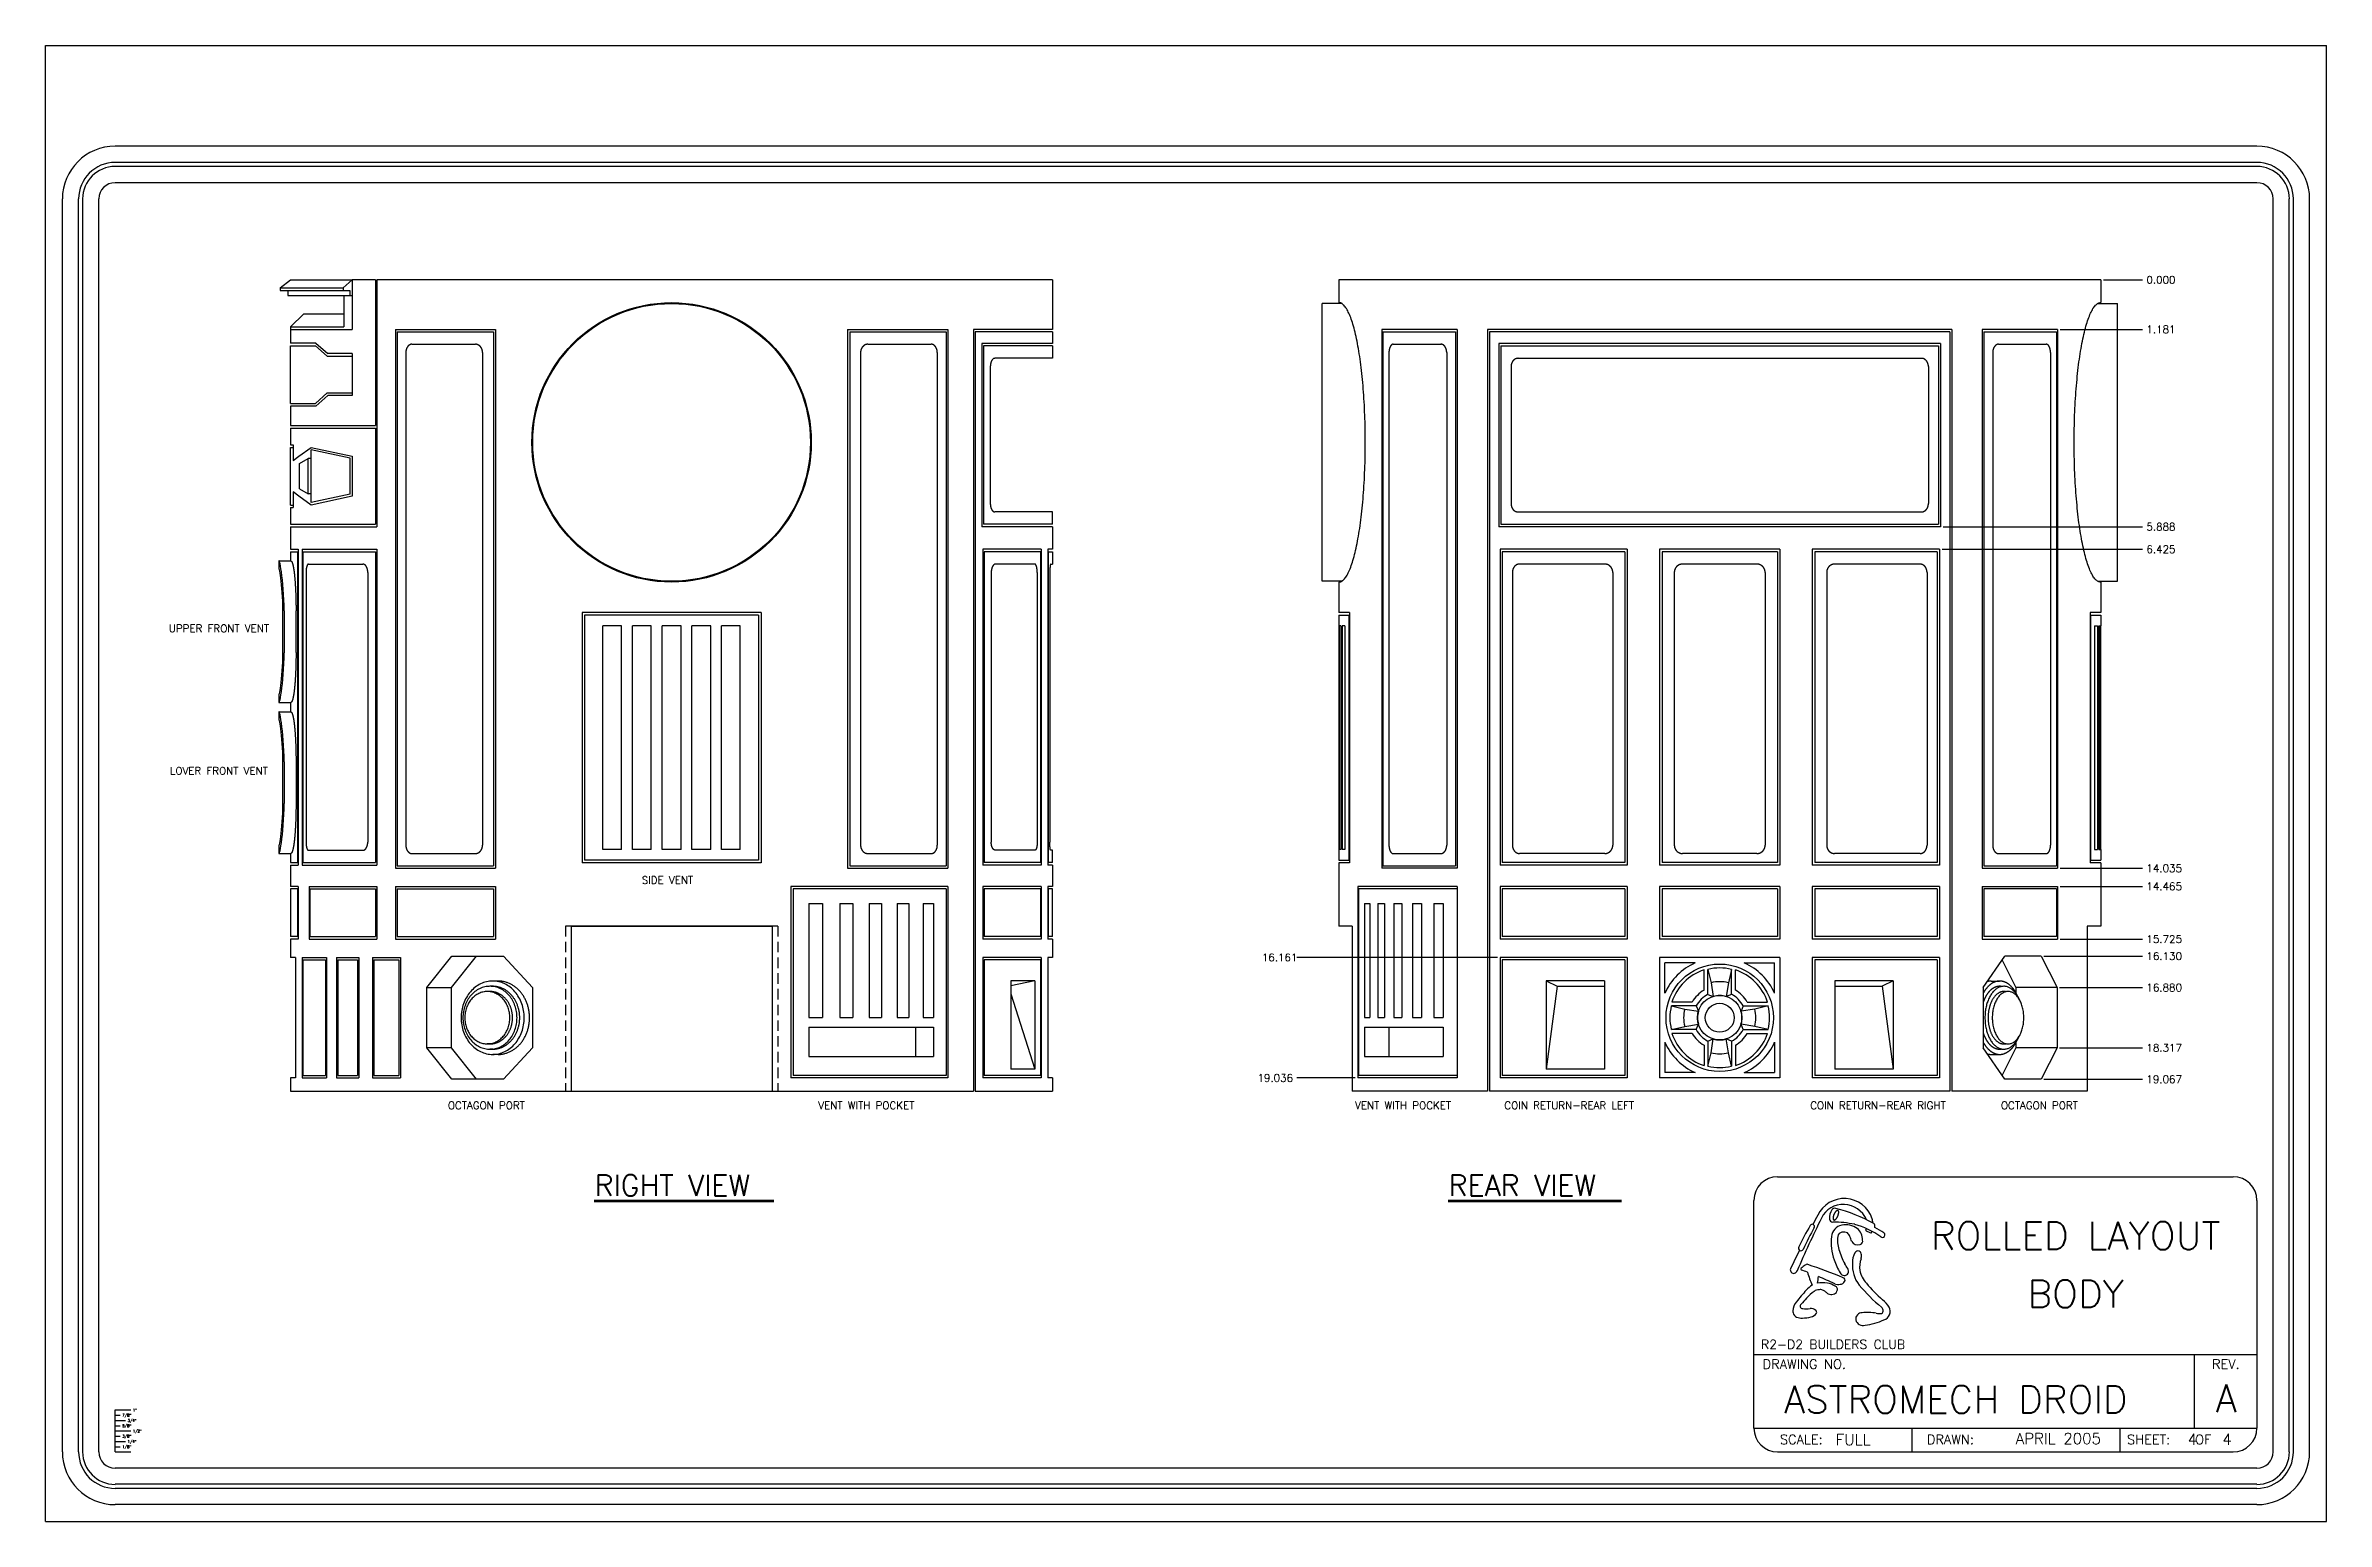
# Model space of a CAD drawing. Extents: x 0 to 54.4, y 0 to 35.2.
import ezdxf
from ezdxf.enums import TextEntityAlignment as Align

# ---------------------------------------------------------------- set-up
doc = ezdxf.new("R2010")
doc.units = 0
doc.linetypes.add('HIDDEN', pattern=[0.375, 0.25, -0.125])
doc.layers.get('0').update_dxf_attribs({"linetype": 'CONTINUOUS'})
for name, color, linetype in [('BODY', 7, 'CONTINUOUS'), ('BODY_PANELS', 2, 'CONTINUOUS'), ('DIMENSIONS', 1, 'CONTINUOUS'), ('FORM', 5, 'CONTINUOUS')]:
    doc.layers.add(name, color=color, linetype=linetype)
doc.styles.get("Standard").update_dxf_attribs({"font": 'simplex.shx'})

msp = doc.modelspace()

# ---------------------------------------------------------------- texts
for s, p in [('7/8"', (1.831, 2.499)), ('5/8"', (1.831, 2.249)), ('3/4"', (1.956, 2.374)), ('1"', (2.081, 2.624)), ('1/2"', (2.081, 2.124)), ('3/8"', (1.831, 1.999)), ('1/8"', (1.831, 1.749)), ('1/4"', (1.956, 1.874))]:
    msp.add_text(s, height=0.0625).set_placement(p)
at = {"layer": 'BODY_PANELS'}
for s, p in [('UPPER FRONT VENT', (4.133, 21.209)), ('LOVER FRONT VENT', (4.133, 17.812)), ('SIDE VENT', (14.832, 15.206)), ('OCTAGON PORT', (10.512, 9.832)), ('VENT WITH POCKET', (19.576, 9.832)), ('VENT WITH POCKET', (32.377, 9.832)), ('COIN RETURN-REAR LEFT', (36.34, 9.832)), ('COIN RETURN-REAR RIGHT', (43.704, 9.832)), ('OCTAGON PORT', (47.555, 9.832))]:
    msp.add_text(s, height=0.18, dxfattribs=at).set_placement(p, align=Align.CENTER)
at = {"layer": 'DIMENSIONS'}
for s, height, p in [('0.000', 0.18, (50.107, 29.522)), ('1.181', 0.18, (50.107, 28.341)), ('5.888', 0.18, (50.107, 23.634)), ('6.425', 0.18, (50.107, 23.097)), ('14.035', 0.18, (50.107, 15.487)), ('14.465', 0.18, (50.107, 15.057)), ('15.725', 0.18, (50.107, 13.797)), ('16.161', 0.18, (29.008, 13.361)), ('16.130', 0.18, (50.107, 13.392)), ('16.880', 0.18, (50.107, 12.642)), ('18.317', 0.18, (50.107, 11.205)), ('19.036', 0.18, (28.905, 10.486)), ('19.067', 0.18, (50.107, 10.455)), ('RIGHT VIEW', 0.5, (13.094, 7.764)), ('REAR VIEW', 0.5, (33.463, 7.764))]:
    msp.add_text(s, height=height, dxfattribs=at).set_placement(p)
at = {"layer": 'FORM'}
for s, height, p in [('ROLLED LAYOUT', 0.65501, (48.419, 6.486)), ('BODY', 0.655, (48.419, 5.1))]:
    msp.add_text(s, height=height, dxfattribs=at).set_placement(p, align=Align.CENTER)
at = {"layer": 'FORM', "color": 7}
msp.add_text('R2-D2 BUILDERS CLUB', height=0.21662, dxfattribs=at).set_placement((40.915, 4.113))
at = {"layer": 'FORM', "linetype": 'CONTINUOUS'}
for s, height, p in [('DRAWING NO.', 0.22637, (40.953, 3.638)), ('SCALE:', 0.2264, (41.366, 1.842)), ('DRAWN:', 0.2264, (44.87, 1.842)), ('SHEET:   OF', 0.22637, (49.645, 1.84))]:
    msp.add_text(s, height=height, dxfattribs=at).set_placement(p)
msp.add_text('REV.', height=0.2264, dxfattribs=at).set_placement((52.002, 3.638), align=Align.CENTER)
at = {"layer": 'FORM'}
for s, height, p in [('ASTROMECH DROID', 0.65501, (41.46, 2.582)), ('A', 0.655, (51.755, 2.607)), ('FULL', 0.262, (42.697, 1.817)), ('4   4', 0.262, (51.092, 1.825))]:
    msp.add_text(s, height=height, dxfattribs=at).set_placement(p)
msp.add_text('APRIL 2005', height=0.262, dxfattribs=at).set_placement((49.023, 1.845), align=Align.RIGHT)

# ---------------------------------------------------------------- linework, layer by layer
for p, q in [((0, 0), (0, 35.2)), ((0, 35.2), (54.4, 35.2)), ((54.4, 0), (54.4, 35.2)), ((1.657, 1.657), (1.657, 2.657)), ((1.657, 2.657), (2.032, 2.657)), ((1.657, 2.532), (1.782, 2.532)), ((1.657, 2.407), (1.907, 2.407)), ((1.657, 2.282), (1.782, 2.282)), ((1.657, 2.157), (2.032, 2.157)), ((1.657, 2.032), (1.782, 2.032)), ((1.657, 1.907), (1.907, 1.907)), ((1.657, 1.782), (1.782, 1.782)), ((1.657, 1.657), (2.032, 1.657)), ((0, 0), (54.4, 0))]:
    msp.add_line(p, q)
at = {"layer": 'BODY'}
for p, q in [((7.865, 29.612), (7.311, 29.612)), ((7.311, 29.612), (7.311, 28.431)), ((7.865, 29.612), (7.865, 26.136)), ((24.017, 29.612), (7.903, 29.612)), ((7.903, 29.612), (7.903, 23.724)), ((24.017, 29.612), (24.017, 28.431)), ((49.017, 29.612), (30.843, 29.612)), ((30.843, 29.612), (30.843, 29.07)), ((49.017, 29.612), (49.017, 29.07)), ((5.843, 28.431), (5.843, 28.102)), ((5.843, 28.431), (7.311, 28.431)), ((8.342, 28.431), (8.342, 15.577)), ((8.342, 28.431), (10.733, 28.431)), ((10.733, 28.431), (10.733, 15.577)), ((19.127, 28.431), (19.127, 15.577)), ((19.127, 28.431), (21.518, 28.431)), ((21.518, 28.431), (21.518, 15.577)), ((22.133, 28.431), (22.133, 10.262)), ((24.017, 28.431), (22.133, 28.431)), ((22.17, 28.371), (22.17, 10.262)), ((24.017, 28.371), (22.17, 28.371)), ((24.017, 28.371), (24.017, 28.096)), ((31.87, 28.431), (31.87, 15.577)), ((33.671, 28.431), (31.87, 28.431)), ((33.671, 28.431), (33.671, 15.577)), ((34.39, 28.431), (34.39, 10.262)), ((45.47, 28.431), (34.39, 28.431)), ((34.438, 28.371), (34.438, 10.262)), ((45.422, 28.371), (34.438, 28.371)), ((45.422, 28.371), (45.422, 10.262)), ((45.47, 28.431), (45.47, 10.262)), ((46.189, 28.431), (46.189, 15.577)), ((47.99, 28.431), (46.189, 28.431)), ((47.99, 28.431), (47.99, 15.577)), ((6.445, 28.102), (5.843, 28.102)), ((6.445, 28.102), (6.731, 27.853)), ((7.311, 27.853), (6.731, 27.853)), ((7.311, 27.853), (7.311, 26.853)), ((22.333, 28.096), (22.333, 23.724)), ((24.017, 28.096), (22.333, 28.096)), ((34.66, 28.096), (34.66, 23.724)), ((45.2, 28.096), (34.66, 28.096)), ((45.2, 28.096), (45.2, 23.724)), ((6.445, 26.604), (6.731, 26.853)), ((7.311, 26.853), (6.731, 26.853)), ((6.445, 26.604), (5.843, 26.604)), ((5.843, 26.604), (5.843, 26.136)), ((5.843, 26.136), (7.865, 26.136)), ((5.843, 26.076), (7.865, 26.076)), ((5.843, 26.076), (5.843, 25.679)), ((5.843, 25.679), (5.905, 25.679)), ((5.905, 25.679), (5.905, 25.303)), ((6.04, 25.408), (6.337, 25.617)), ((6.337, 25.617), (7.311, 25.41)), ((7.865, 26.076), (7.865, 23.784)), ((5.905, 25.303), (6.04, 25.408)), ((7.311, 25.41), (7.311, 24.45)), ((5.905, 24.556), (5.905, 24.181)), ((6.04, 24.452), (5.905, 24.556)), ((5.843, 24.181), (5.905, 24.181)), ((5.843, 24.181), (5.843, 23.784)), ((6.337, 24.242), (6.04, 24.452)), ((7.311, 24.45), (6.337, 24.242)), ((5.843, 23.784), (7.865, 23.784)), ((5.843, 23.724), (7.903, 23.724)), ((5.843, 23.724), (5.843, 23.187)), ((24.017, 23.724), (22.333, 23.724)), ((24.017, 23.724), (24.017, 23.187)), ((45.2, 23.724), (34.66, 23.724)), ((5.843, 23.187), (6.021, 23.187)), ((6.021, 23.187), (6.021, 15.653)), ((6.118, 23.187), (7.903, 23.187)), ((6.118, 23.187), (6.118, 15.653)), ((7.903, 23.187), (7.903, 15.653)), ((22.355, 23.187), (22.355, 15.653)), ((23.745, 23.187), (22.355, 23.187)), ((23.745, 23.187), (23.745, 15.653)), ((23.903, 23.187), (23.903, 15.653)), ((24.017, 23.187), (23.903, 23.187)), ((34.691, 23.187), (34.691, 15.653)), ((37.722, 23.187), (34.691, 23.187)), ((37.722, 23.187), (37.722, 15.653)), ((38.496, 23.187), (38.496, 15.653)), ((41.365, 23.187), (38.496, 23.187)), ((41.365, 23.187), (41.365, 15.653)), ((42.138, 23.187), (42.138, 15.653)), ((45.169, 23.187), (42.138, 23.187)), ((45.169, 23.187), (45.169, 15.653)), ((30.843, 22.404), (30.843, 21.679)), ((49.017, 22.404), (49.017, 21.679)), ((12.797, 21.679), (12.797, 15.708)), ((17.064, 21.679), (12.797, 21.679)), ((17.064, 21.679), (17.064, 15.708)), ((31.097, 21.679), (30.843, 21.679)), ((31.097, 21.679), (31.097, 15.708)), ((48.763, 21.679), (48.763, 15.708)), ((49.017, 21.679), (48.763, 21.679)), ((5.843, 15.653), (6.021, 15.653)), ((5.843, 15.653), (5.843, 15.147)), ((6.118, 15.653), (7.903, 15.653)), ((8.342, 15.577), (10.733, 15.577)), ((17.064, 15.708), (12.797, 15.708)), ((19.127, 15.577), (21.518, 15.577)), ((23.745, 15.653), (22.355, 15.653)), ((24.017, 15.653), (23.903, 15.653)), ((24.017, 15.653), (24.017, 15.147)), ((30.843, 15.708), (30.843, 14.199)), ((31.097, 15.708), (30.843, 15.708)), ((33.671, 15.577), (31.87, 15.577)), ((37.722, 15.653), (34.691, 15.653)), ((41.365, 15.653), (38.496, 15.653)), ((45.169, 15.653), (42.138, 15.653)), ((46.189, 15.577), (47.99, 15.577)), ((49.017, 15.708), (48.763, 15.708)), ((49.017, 15.708), (49.017, 14.199)), ((6.021, 15.147), (5.843, 15.147)), ((6.021, 15.147), (6.021, 13.887)), ((6.283, 15.147), (6.283, 13.887)), ((6.283, 15.147), (7.904, 15.147)), ((7.904, 15.147), (7.904, 13.887)), ((8.342, 15.147), (10.733, 15.147)), ((8.342, 15.147), (8.342, 13.887)), ((10.733, 15.147), (10.733, 13.887)), ((17.772, 15.147), (17.772, 10.576)), ((21.518, 15.147), (17.772, 15.147)), ((21.518, 15.147), (21.518, 10.576)), ((23.745, 15.147), (22.355, 15.147)), ((22.355, 15.147), (22.355, 13.887)), ((23.745, 15.147), (23.745, 13.887)), ((23.903, 15.147), (23.903, 13.887)), ((24.017, 15.147), (23.903, 15.147)), ((31.299, 15.147), (31.299, 10.576)), ((33.671, 15.147), (31.299, 15.147)), ((33.671, 15.147), (33.671, 10.576)), ((37.722, 15.147), (34.691, 15.147)), ((34.691, 15.147), (34.691, 13.887)), ((37.722, 15.147), (37.722, 13.887)), ((41.365, 15.147), (38.496, 15.147)), ((38.496, 15.147), (38.496, 13.887)), ((41.365, 15.147), (41.365, 13.887)), ((45.169, 15.147), (42.138, 15.147)), ((42.138, 15.147), (42.138, 13.887)), ((45.169, 15.147), (45.169, 13.887)), ((46.189, 15.147), (47.99, 15.147)), ((46.189, 15.147), (46.189, 13.887)), ((47.99, 15.147), (47.99, 13.887)), ((12.533, 14.199), (17.328, 14.199)), ((12.533, 14.199), (12.533, 10.262)), ((17.328, 14.199), (17.328, 10.262)), ((31.165, 14.199), (30.843, 14.199)), ((31.165, 14.199), (31.165, 10.262)), ((49.017, 14.199), (48.695, 14.199)), ((48.695, 14.199), (48.695, 10.262)), ((5.843, 13.887), (5.843, 13.451)), ((6.021, 13.887), (5.843, 13.887)), ((6.283, 13.887), (7.904, 13.887)), ((8.342, 13.887), (10.733, 13.887)), ((23.745, 13.887), (22.355, 13.887)), ((24.017, 13.887), (23.903, 13.887)), ((24.017, 13.887), (24.017, 13.451)), ((37.722, 13.887), (34.691, 13.887)), ((41.365, 13.887), (38.496, 13.887)), ((45.169, 13.887), (42.138, 13.887)), ((46.189, 13.887), (47.99, 13.887)), ((5.957, 13.451), (5.843, 13.451)), ((5.957, 13.451), (5.957, 10.576)), ((6.118, 13.451), (6.118, 10.576)), ((6.118, 13.451), (6.701, 13.451)), ((6.701, 13.451), (6.701, 10.576)), ((6.942, 13.451), (6.942, 10.576)), ((6.942, 13.451), (7.474, 13.451)), ((7.474, 13.451), (7.474, 10.576)), ((7.793, 13.451), (7.793, 10.576)), ((7.793, 13.451), (8.465, 13.451)), ((8.465, 13.451), (8.465, 10.576)), ((9.092, 12.732), (9.688, 13.482)), ((9.688, 13.482), (10.925, 13.482)), ((10.925, 13.482), (11.612, 12.732)), ((22.355, 13.451), (22.355, 10.576)), ((23.745, 13.451), (22.355, 13.451)), ((23.745, 13.451), (23.745, 10.576)), ((23.903, 13.451), (23.903, 10.576)), ((24.017, 13.451), (23.903, 13.451)), ((37.722, 13.451), (34.691, 13.451)), ((34.691, 13.451), (34.691, 10.576)), ((37.722, 13.451), (37.722, 10.576)), ((41.365, 13.451), (38.496, 13.451)), ((38.496, 13.451), (38.496, 10.576)), ((41.365, 13.451), (41.365, 10.576)), ((45.169, 13.451), (42.138, 13.451)), ((42.138, 13.451), (42.138, 10.576)), ((45.169, 13.451), (45.169, 10.576)), ((46.212, 12.732), (46.733, 13.482)), ((47.599, 13.482), (46.733, 13.482)), ((47.599, 13.482), (47.975, 12.732)), ((9.092, 11.295), (9.092, 12.732)), ((11.612, 12.732), (11.612, 11.295)), ((46.212, 12.732), (46.212, 11.295)), ((47.975, 12.732), (47.975, 11.295)), ((9.688, 10.545), (9.092, 11.295)), ((11.612, 11.295), (10.925, 10.545)), ((46.733, 10.545), (46.212, 11.295)), ((47.975, 11.295), (47.599, 10.545)), ((5.957, 10.576), (5.843, 10.576)), ((5.843, 10.576), (5.843, 10.262)), ((6.118, 10.576), (6.701, 10.576)), ((6.942, 10.576), (7.474, 10.576)), ((7.793, 10.576), (8.465, 10.576)), ((10.925, 10.545), (9.688, 10.545)), ((21.518, 10.576), (17.772, 10.576)), ((23.745, 10.576), (22.355, 10.576)), ((24.017, 10.576), (23.903, 10.576)), ((24.017, 10.576), (24.017, 10.262)), ((33.671, 10.576), (31.299, 10.576)), ((37.722, 10.576), (34.691, 10.576)), ((41.365, 10.576), (38.496, 10.576)), ((45.169, 10.576), (42.138, 10.576)), ((47.599, 10.545), (46.733, 10.545)), ((5.843, 10.262), (12.533, 10.262)), ((17.328, 10.262), (22.133, 10.262)), ((22.17, 10.262), (24.017, 10.262)), ((34.39, 10.262), (31.165, 10.262)), ((45.422, 10.262), (34.438, 10.262)), ((48.695, 10.262), (45.47, 10.262))]:
    msp.add_line(p, q, dxfattribs=at)
for points in [[(30.843, 22.404, 0), (30.859, 22.405, 0), (30.874, 22.408, 0), (30.89, 22.413, 0), (30.905, 22.42, 0), (30.921, 22.429, 0), (30.936, 22.44, 0), (30.951, 22.453, 0), (30.967, 22.468, 0), (30.982, 22.485, 0), (30.997, 22.503, 0), (31.012, 22.524, 0), (31.027, 22.547, 0), (31.042, 22.572, 0), (31.057, 22.599, 0), (31.071, 22.627, 0), (31.086, 22.657, 0), (31.1, 22.69, 0), (31.114, 22.724, 0), (31.128, 22.759, 0), (31.142, 22.797, 0), (31.155, 22.837, 0), (31.169, 22.878, 0), (31.182, 22.921, 0), (31.195, 22.965, 0), (31.208, 23.012, 0), (31.221, 23.06, 0), (31.233, 23.109, 0), (31.245, 23.16, 0), (31.257, 23.213, 0), (31.269, 23.267, 0), (31.28, 23.323, 0), (31.291, 23.38, 0), (31.302, 23.438, 0), (31.312, 23.498, 0), (31.323, 23.56, 0), (31.333, 23.622, 0), (31.343, 23.686, 0), (31.352, 23.751, 0), (31.361, 23.817, 0), (31.37, 23.885, 0), (31.378, 23.953, 0), (31.387, 24.023, 0), (31.394, 24.094, 0), (31.402, 24.166, 0), (31.409, 24.238, 0), (31.416, 24.312, 0), (31.422, 24.386, 0), (31.428, 24.461, 0), (31.434, 24.537, 0), (31.44, 24.614, 0), (31.445, 24.691, 0), (31.449, 24.769, 0), (31.454, 24.848, 0), (31.458, 24.927, 0), (31.461, 25.006, 0), (31.464, 25.086, 0), (31.467, 25.167, 0), (31.47, 25.248, 0), (31.472, 25.329, 0), (31.474, 25.41, 0), (31.475, 25.491, 0), (31.476, 25.573, 0), (31.476, 25.655, 0), (31.477, 25.737, 0), (31.476, 25.819, 0), (31.476, 25.9, 0), (31.475, 25.982, 0), (31.474, 26.063, 0), (31.472, 26.145, 0), (31.47, 26.226, 0), (31.467, 26.306, 0), (31.464, 26.387, 0), (31.461, 26.467, 0), (31.458, 26.547, 0), (31.454, 26.626, 0), (31.449, 26.704, 0), (31.445, 26.782, 0), (31.44, 26.86, 0), (31.434, 26.936, 0), (31.428, 27.012, 0), (31.422, 27.087, 0), (31.416, 27.162, 0), (31.409, 27.235, 0), (31.402, 27.308, 0), (31.394, 27.38, 0), (31.387, 27.45, 0), (31.378, 27.52, 0), (31.37, 27.588, 0), (31.361, 27.656, 0), (31.352, 27.722, 0), (31.343, 27.787, 0), (31.333, 27.851, 0), (31.323, 27.914, 0), (31.312, 27.975, 0), (31.302, 28.035, 0), (31.291, 28.093, 0), (31.28, 28.151, 0), (31.269, 28.206, 0), (31.257, 28.26, 0), (31.245, 28.313, 0), (31.233, 28.364, 0), (31.221, 28.414, 0), (31.208, 28.462, 0), (31.195, 28.508, 0), (31.182, 28.553, 0), (31.169, 28.596, 0), (31.155, 28.637, 0), (31.142, 28.676, 0), (31.128, 28.714, 0), (31.114, 28.75, 0), (31.1, 28.784, 0), (31.086, 28.816, 0), (31.071, 28.846, 0), (31.057, 28.875, 0), (31.042, 28.901, 0), (31.027, 28.926, 0), (31.012, 28.949, 0), (30.997, 28.97, 0), (30.982, 28.989, 0), (30.967, 29.006, 0), (30.951, 29.021, 0), (30.936, 29.034, 0), (30.921, 29.045, 0), (30.905, 29.054, 0), (30.89, 29.061, 0), (30.874, 29.066, 0), (30.859, 29.069, 0), (30.843, 29.07, 0)], [(49.017, 22.404, 0), (49.002, 22.405, 0), (48.986, 22.408, 0), (48.971, 22.413, 0), (48.955, 22.42, 0), (48.94, 22.429, 0), (48.924, 22.44, 0), (48.909, 22.453, 0), (48.894, 22.468, 0), (48.879, 22.485, 0), (48.863, 22.503, 0), (48.848, 22.524, 0), (48.833, 22.547, 0), (48.819, 22.572, 0), (48.804, 22.599, 0), (48.789, 22.627, 0), (48.775, 22.657, 0), (48.761, 22.69, 0), (48.746, 22.724, 0), (48.733, 22.759, 0), (48.719, 22.797, 0), (48.705, 22.837, 0), (48.692, 22.878, 0), (48.678, 22.921, 0), (48.665, 22.965, 0), (48.653, 23.012, 0), (48.64, 23.06, 0), (48.628, 23.109, 0), (48.615, 23.16, 0), (48.604, 23.213, 0), (48.592, 23.267, 0), (48.581, 23.323, 0), (48.569, 23.38, 0), (48.559, 23.438, 0), (48.548, 23.498, 0), (48.538, 23.56, 0), (48.528, 23.622, 0), (48.518, 23.686, 0), (48.509, 23.751, 0), (48.499, 23.817, 0), (48.491, 23.885, 0), (48.482, 23.953, 0), (48.474, 24.023, 0), (48.466, 24.094, 0), (48.459, 24.166, 0), (48.452, 24.238, 0), (48.445, 24.312, 0), (48.438, 24.386, 0), (48.432, 24.461, 0), (48.426, 24.537, 0), (48.421, 24.614, 0), (48.416, 24.691, 0), (48.411, 24.769, 0), (48.407, 24.848, 0), (48.403, 24.927, 0), (48.399, 25.006, 0), (48.396, 25.086, 0), (48.393, 25.167, 0), (48.391, 25.248, 0), (48.389, 25.329, 0), (48.387, 25.41, 0), (48.386, 25.491, 0), (48.385, 25.573, 0), (48.384, 25.655, 0), (48.384, 25.737, 0), (48.384, 25.819, 0), (48.385, 25.9, 0), (48.386, 25.982, 0), (48.387, 26.063, 0), (48.389, 26.145, 0), (48.391, 26.226, 0), (48.393, 26.306, 0), (48.396, 26.387, 0), (48.399, 26.467, 0), (48.403, 26.547, 0), (48.407, 26.626, 0), (48.411, 26.704, 0), (48.416, 26.782, 0), (48.421, 26.86, 0), (48.426, 26.936, 0), (48.432, 27.012, 0), (48.438, 27.087, 0), (48.445, 27.162, 0), (48.452, 27.235, 0), (48.459, 27.308, 0), (48.466, 27.38, 0), (48.474, 27.45, 0), (48.482, 27.52, 0), (48.491, 27.588, 0), (48.499, 27.656, 0), (48.509, 27.722, 0), (48.518, 27.787, 0), (48.528, 27.851, 0), (48.538, 27.914, 0), (48.548, 27.975, 0), (48.559, 28.035, 0), (48.569, 28.093, 0), (48.581, 28.151, 0), (48.592, 28.206, 0), (48.604, 28.26, 0), (48.615, 28.313, 0), (48.628, 28.364, 0), (48.64, 28.414, 0), (48.653, 28.462, 0), (48.665, 28.508, 0), (48.678, 28.553, 0), (48.692, 28.596, 0), (48.705, 28.637, 0), (48.719, 28.676, 0), (48.733, 28.714, 0), (48.746, 28.75, 0), (48.761, 28.784, 0), (48.775, 28.816, 0), (48.789, 28.846, 0), (48.804, 28.875, 0), (48.819, 28.901, 0), (48.833, 28.926, 0), (48.848, 28.949, 0), (48.863, 28.97, 0), (48.879, 28.989, 0), (48.894, 29.006, 0), (48.909, 29.021, 0), (48.924, 29.034, 0), (48.94, 29.045, 0), (48.955, 29.054, 0), (48.971, 29.061, 0), (48.986, 29.066, 0), (49.002, 29.069, 0), (49.017, 29.07, 0)]]:
    msp.add_polyline3d(points, dxfattribs=at)
msp.add_circle((14.93, 25.737), 3.333, dxfattribs=at)
at = {"layer": 'BODY_PANELS'}
for p, q in [((5.593, 29.424), (5.843, 29.612)), ((5.593, 29.424), (5.593, 29.362)), ((5.593, 29.424), (7.1, 29.424)), ((5.843, 29.612), (7.311, 29.612)), ((7.1, 29.424), (7.309, 29.612)), ((7.1, 29.424), (7.1, 29.362)), ((5.593, 29.362), (7.257, 29.362)), ((5.781, 29.362), (5.781, 29.237)), ((5.781, 29.237), (7.309, 29.237)), ((7.112, 29.237), (7.112, 28.493)), ((7.257, 29.362), (7.257, 29.237)), ((7.309, 29.237), (7.309, 28.431)), ((30.444, 22.424), (30.444, 29.049)), ((30.913, 29.049), (30.444, 29.049)), ((48.947, 29.049), (49.417, 29.049)), ((49.417, 22.424), (49.417, 29.049)), ((5.843, 28.493), (6.156, 28.806)), ((5.843, 28.493), (5.843, 28.431)), ((5.843, 28.493), (7.112, 28.493)), ((5.843, 28.431), (7.309, 28.431)), ((6.156, 28.806), (7.112, 28.806)), ((8.384, 28.371), (8.384, 15.637)), ((8.384, 28.371), (10.68, 28.371)), ((10.68, 28.371), (10.68, 15.637)), ((19.18, 28.371), (19.18, 15.637)), ((19.18, 28.371), (21.476, 28.371)), ((21.476, 28.371), (21.476, 15.637)), ((31.898, 28.371), (31.898, 15.637)), ((31.898, 28.371), (33.628, 28.371)), ((33.628, 28.371), (33.628, 15.637)), ((46.233, 28.371), (46.233, 15.637)), ((46.233, 28.371), (47.962, 28.371)), ((47.962, 28.371), (47.962, 15.637)), ((5.843, 26.666), (5.843, 28.041)), ((5.843, 28.041), (6.434, 28.041)), ((6.434, 28.041), (6.716, 27.791)), ((6.716, 27.791), (7.311, 27.791)), ((8.592, 27.88), (8.592, 16.128)), ((8.735, 28.077), (10.251, 28.077)), ((10.422, 27.88), (10.422, 16.128)), ((19.438, 27.88), (19.438, 16.128)), ((19.609, 28.077), (21.125, 28.077)), ((21.268, 27.88), (21.268, 16.128)), ((24.017, 28.036), (22.368, 28.036)), ((22.368, 28.036), (22.368, 23.784)), ((24.017, 28.036), (24.017, 27.742)), ((32.04, 27.88), (32.04, 16.128)), ((32.14, 28.077), (33.283, 28.077)), ((33.419, 27.88), (33.419, 16.128)), ((34.709, 28.036), (34.709, 23.784)), ((34.709, 28.036), (45.151, 28.036)), ((45.151, 28.036), (45.151, 23.784)), ((46.442, 27.88), (46.442, 16.128)), ((46.578, 28.077), (47.72, 28.077)), ((47.82, 27.88), (47.82, 16.128)), ((22.533, 27.545), (22.533, 24.275)), ((24.017, 27.742), (22.639, 27.742)), ((34.953, 27.545), (34.953, 24.275)), ((35.12, 27.742), (44.741, 27.742)), ((44.907, 27.545), (44.907, 24.275)), ((5.843, 26.666), (6.434, 26.666)), ((6.434, 26.666), (6.716, 26.916)), ((6.716, 26.916), (7.311, 26.916)), ((5.843, 24.242), (5.843, 25.617)), ((5.843, 25.617), (5.905, 25.617)), ((6.053, 25.233), (6.264, 25.349)), ((6.053, 24.626), (6.053, 25.233)), ((6.264, 24.511), (6.264, 25.349)), ((6.335, 25.349), (6.264, 25.349)), ((6.335, 24.305), (6.335, 25.555)), ((7.262, 25.356), (6.335, 25.555)), ((7.262, 24.504), (7.262, 25.356)), ((6.053, 24.626), (6.264, 24.511)), ((6.335, 24.511), (6.264, 24.511)), ((7.262, 24.504), (6.335, 24.305)), ((5.843, 24.242), (5.905, 24.242)), ((24.017, 24.078), (22.639, 24.078)), ((24.017, 23.784), (24.017, 24.078)), ((35.12, 24.078), (44.741, 24.078)), ((24.017, 23.784), (22.368, 23.784)), ((34.709, 23.784), (45.151, 23.784)), ((5.564, 22.908), (5.85, 22.908)), ((5.569, 22.908), (5.564, 22.908)), ((5.564, 22.908), (5.564, 22.72)), ((5.575, 22.9), (5.569, 22.908)), ((5.582, 22.877), (5.575, 22.9)), ((5.591, 22.839), (5.582, 22.877)), ((5.843, 23.127), (5.843, 22.908)), ((5.843, 23.127), (6.009, 23.127)), ((5.843, 22.908), (5.85, 22.908)), ((6.009, 23.127), (6.009, 15.713)), ((6.133, 23.127), (6.133, 15.713)), ((6.133, 23.127), (7.866, 23.127)), ((7.866, 23.127), (7.866, 15.713)), ((22.389, 23.127), (22.389, 15.713)), ((23.73, 23.127), (22.389, 23.127)), ((23.73, 23.127), (23.73, 15.713)), ((23.913, 23.127), (23.913, 15.713)), ((23.913, 23.127), (24.017, 23.127)), ((24.017, 23.127), (24.017, 22.833)), ((34.741, 23.127), (34.741, 15.713)), ((37.664, 23.127), (34.741, 23.127)), ((37.664, 23.127), (37.664, 15.713)), ((38.555, 23.127), (38.555, 15.713)), ((41.305, 23.127), (38.555, 23.127)), ((41.305, 23.127), (41.305, 15.713)), ((42.197, 23.127), (42.197, 15.713)), ((45.12, 23.127), (42.197, 23.127)), ((45.12, 23.127), (45.12, 15.713)), ((5.569, 22.72), (5.564, 22.72)), ((5.574, 22.714), (5.569, 22.72)), ((5.579, 22.695), (5.574, 22.714)), ((5.586, 22.663), (5.579, 22.695)), ((5.594, 22.62), (5.586, 22.663)), ((5.602, 22.787), (5.591, 22.839)), ((5.603, 22.565), (5.594, 22.62)), ((5.613, 22.722), (5.602, 22.787)), ((5.612, 22.5), (5.603, 22.565)), ((5.621, 22.425), (5.612, 22.5)), ((5.625, 22.645), (5.613, 22.722)), ((5.63, 22.341), (5.621, 22.425)), ((5.637, 22.555), (5.625, 22.645)), ((5.638, 22.25), (5.63, 22.341)), ((5.649, 22.456), (5.637, 22.555)), ((5.66, 22.348), (5.649, 22.456)), ((5.669, 22.232), (5.66, 22.348)), ((6.211, 22.636), (6.211, 16.204)), ((6.269, 22.833), (7.567, 22.833)), ((7.684, 22.636), (7.684, 16.204)), ((22.554, 22.636), (22.554, 16.204)), ((23.595, 22.833), (22.659, 22.833)), ((23.652, 22.636), (23.652, 16.204)), ((23.952, 22.636), (23.952, 16.204)), ((23.974, 22.833), (24.017, 22.833)), ((30.913, 22.424), (30.444, 22.424)), ((34.985, 22.636), (34.985, 16.128)), ((37.191, 22.833), (35.152, 22.833)), ((37.38, 22.636), (37.38, 16.128)), ((38.847, 22.636), (38.847, 16.128)), ((40.817, 22.833), (39.043, 22.833)), ((41.014, 22.636), (41.014, 16.128)), ((42.481, 22.636), (42.481, 16.128)), ((44.709, 22.833), (42.67, 22.833)), ((44.875, 22.636), (44.875, 16.128)), ((48.947, 22.424), (49.417, 22.424)), ((5.645, 22.152), (5.638, 22.25)), ((5.651, 22.049), (5.645, 22.152)), ((5.655, 21.942), (5.651, 22.049)), ((5.658, 21.832), (5.655, 21.942)), ((5.659, 21.72), (5.658, 21.832)), ((5.677, 22.11), (5.669, 22.232)), ((5.683, 21.983), (5.677, 22.11)), ((5.687, 21.852), (5.683, 21.983)), ((5.688, 21.72), (5.687, 21.852)), ((5.659, 20.72), (5.659, 21.72)), ((5.688, 21.72), (5.688, 20.72)), ((5.973, 20.721), (5.973, 21.72)), ((12.855, 21.619), (12.855, 15.768)), ((17.005, 21.619), (12.855, 21.619)), ((13.291, 16.028), (13.291, 21.359)), ((13.736, 21.359), (13.291, 21.359)), ((13.736, 16.028), (13.736, 21.359)), ((13.995, 16.028), (13.995, 21.359)), ((14.444, 21.359), (13.995, 21.359)), ((14.444, 16.028), (14.444, 21.359)), ((14.705, 16.028), (14.705, 21.359)), ((15.156, 21.359), (14.705, 21.359)), ((15.156, 16.028), (15.156, 21.359)), ((15.416, 16.028), (15.416, 21.359)), ((15.866, 21.359), (15.416, 21.359)), ((15.866, 16.028), (15.866, 21.359)), ((16.124, 16.028), (16.124, 21.359)), ((16.57, 21.359), (16.124, 21.359)), ((16.57, 16.028), (16.57, 21.359)), ((17.005, 21.619), (17.005, 15.768)), ((30.843, 21.619), (31.083, 21.619)), ((30.843, 21.619), (30.843, 21.359)), ((30.846, 21.359), (30.843, 21.359)), ((30.846, 21.359), (30.846, 16.028)), ((30.856, 21.359), (30.856, 16.028)), ((30.892, 21.359), (30.856, 21.359)), ((30.892, 21.359), (30.892, 16.028)), ((30.922, 21.359), (30.922, 16.028)), ((30.992, 21.359), (30.922, 21.359)), ((30.992, 21.359), (30.992, 16.028)), ((31.083, 21.619), (31.083, 15.768)), ((48.777, 21.619), (48.777, 15.768)), ((48.777, 21.619), (49.017, 21.619)), ((48.868, 21.359), (48.868, 16.028)), ((48.868, 21.359), (48.938, 21.359)), ((48.938, 21.359), (48.938, 16.028)), ((48.969, 21.359), (48.969, 16.028)), ((48.969, 21.359), (49.004, 21.359)), ((49.004, 21.359), (49.004, 16.028)), ((49.014, 21.359), (49.014, 16.028)), ((49.014, 21.359), (49.017, 21.359)), ((49.017, 21.619), (49.017, 21.359)), ((5.658, 20.61), (5.659, 20.72)), ((5.687, 20.589), (5.688, 20.72)), ((5.63, 20.098), (5.638, 20.189)), ((5.638, 20.189), (5.645, 20.288)), ((5.645, 20.288), (5.651, 20.393)), ((5.651, 20.393), (5.655, 20.501)), ((5.655, 20.501), (5.658, 20.61)), ((5.659, 20.089), (5.669, 20.206)), ((5.669, 20.206), (5.677, 20.33)), ((5.677, 20.33), (5.683, 20.459)), ((5.683, 20.459), (5.687, 20.589)), ((5.564, 19.72), (5.564, 19.533)), ((5.564, 19.72), (5.569, 19.72)), ((5.569, 19.72), (5.574, 19.727)), ((5.574, 19.727), (5.579, 19.745)), ((5.579, 19.745), (5.586, 19.776)), ((5.582, 19.563), (5.591, 19.599)), ((5.586, 19.776), (5.594, 19.819)), ((5.591, 19.599), (5.601, 19.65)), ((5.594, 19.819), (5.603, 19.874)), ((5.601, 19.65), (5.613, 19.714)), ((5.603, 19.874), (5.612, 19.938)), ((5.612, 19.938), (5.621, 20.013)), ((5.613, 19.714), (5.624, 19.791)), ((5.621, 20.013), (5.63, 20.098)), ((5.624, 19.791), (5.637, 19.88)), ((5.637, 19.88), (5.648, 19.98)), ((5.648, 19.98), (5.659, 20.089)), ((5.564, 19.533), (5.85, 19.533)), ((5.564, 19.533), (5.569, 19.533)), ((5.564, 19.308), (5.85, 19.308)), ((5.569, 19.308), (5.564, 19.308)), ((5.564, 19.308), (5.564, 19.12)), ((5.569, 19.12), (5.564, 19.12)), ((5.569, 19.533), (5.575, 19.54)), ((5.575, 19.3), (5.569, 19.308)), ((5.574, 19.114), (5.569, 19.12)), ((5.579, 19.095), (5.574, 19.114)), ((5.575, 19.54), (5.582, 19.563)), ((5.582, 19.277), (5.575, 19.3)), ((5.586, 19.063), (5.579, 19.095)), ((5.591, 19.239), (5.582, 19.277)), ((5.594, 19.02), (5.586, 19.063)), ((5.602, 19.187), (5.591, 19.239)), ((5.613, 19.122), (5.602, 19.187)), ((5.625, 19.045), (5.613, 19.122)), ((5.637, 18.955), (5.625, 19.045)), ((5.843, 19.533), (5.843, 19.308)), ((5.843, 19.533), (5.85, 19.533)), ((5.843, 19.308), (5.85, 19.308)), ((5.603, 18.965), (5.594, 19.02)), ((5.612, 18.9), (5.603, 18.965)), ((5.621, 18.825), (5.612, 18.9)), ((5.63, 18.741), (5.621, 18.825)), ((5.638, 18.65), (5.63, 18.741)), ((5.649, 18.856), (5.637, 18.955)), ((5.645, 18.552), (5.638, 18.65)), ((5.651, 18.449), (5.645, 18.552)), ((5.66, 18.748), (5.649, 18.856)), ((5.669, 18.632), (5.66, 18.748)), ((5.677, 18.51), (5.669, 18.632)), ((5.683, 18.383), (5.677, 18.51)), ((5.655, 18.342), (5.651, 18.449)), ((5.658, 18.232), (5.655, 18.342)), ((5.659, 18.12), (5.658, 18.232)), ((5.659, 17.12), (5.659, 18.12)), ((5.687, 18.252), (5.683, 18.383)), ((5.688, 18.12), (5.687, 18.252)), ((5.688, 18.12), (5.688, 17.12)), ((5.973, 18.12), (5.973, 17.121)), ((5.651, 16.793), (5.655, 16.901)), ((5.655, 16.901), (5.658, 17.01)), ((5.658, 17.01), (5.659, 17.12)), ((5.683, 16.859), (5.687, 16.989)), ((5.687, 16.989), (5.688, 17.12)), ((5.603, 16.274), (5.612, 16.338)), ((5.612, 16.338), (5.621, 16.413)), ((5.621, 16.413), (5.63, 16.498)), ((5.63, 16.498), (5.638, 16.589)), ((5.637, 16.28), (5.648, 16.38)), ((5.638, 16.589), (5.645, 16.688)), ((5.645, 16.688), (5.651, 16.793)), ((5.648, 16.38), (5.659, 16.489)), ((5.659, 16.489), (5.669, 16.606)), ((5.669, 16.606), (5.677, 16.73)), ((5.677, 16.73), (5.683, 16.859)), ((5.564, 16.12), (5.564, 15.933)), ((5.564, 16.12), (5.569, 16.12)), ((5.564, 15.933), (5.85, 15.933)), ((5.564, 15.933), (5.569, 15.933)), ((5.569, 16.12), (5.574, 16.127)), ((5.569, 15.933), (5.575, 15.94)), ((5.574, 16.127), (5.579, 16.145)), ((5.575, 15.94), (5.582, 15.963)), ((5.579, 16.145), (5.586, 16.176)), ((5.582, 15.963), (5.591, 15.999)), ((5.586, 16.176), (5.594, 16.219)), ((5.591, 15.999), (5.601, 16.05)), ((5.594, 16.219), (5.603, 16.274)), ((5.601, 16.05), (5.613, 16.114)), ((5.613, 16.114), (5.624, 16.191)), ((5.624, 16.191), (5.637, 16.28)), ((5.843, 15.933), (5.843, 15.713)), ((5.843, 15.933), (5.85, 15.933)), ((6.269, 16.007), (7.567, 16.007)), ((8.735, 15.931), (10.251, 15.931)), ((13.736, 16.028), (13.291, 16.028)), ((14.444, 16.028), (13.995, 16.028)), ((15.156, 16.028), (14.705, 16.028)), ((15.866, 16.028), (15.416, 16.028)), ((16.57, 16.028), (16.124, 16.028)), ((19.609, 15.931), (21.125, 15.931)), ((23.595, 16.007), (22.659, 16.007)), ((24.017, 16.007), (23.974, 16.007)), ((24.017, 15.713), (24.017, 16.007)), ((30.843, 16.028), (30.843, 15.768)), ((30.846, 16.028), (30.843, 16.028)), ((30.892, 16.028), (30.856, 16.028)), ((30.992, 16.028), (30.922, 16.028)), ((32.14, 15.931), (33.283, 15.931)), ((37.191, 15.931), (35.152, 15.931)), ((40.817, 15.931), (39.043, 15.931)), ((44.709, 15.931), (42.67, 15.931)), ((46.578, 15.931), (47.72, 15.931)), ((48.868, 16.028), (48.938, 16.028)), ((48.969, 16.028), (49.004, 16.028)), ((49.014, 16.028), (49.017, 16.028)), ((49.017, 16.028), (49.017, 15.768)), ((5.843, 15.713), (6.009, 15.713)), ((6.133, 15.713), (7.866, 15.713)), ((8.384, 15.637), (10.68, 15.637)), ((17.005, 15.768), (12.855, 15.768)), ((19.18, 15.637), (21.476, 15.637)), ((23.73, 15.713), (22.389, 15.713)), ((24.017, 15.713), (23.913, 15.713)), ((30.843, 15.768), (31.083, 15.768)), ((31.898, 15.637), (33.628, 15.637)), ((37.664, 15.713), (34.741, 15.713)), ((41.305, 15.713), (38.555, 15.713)), ((45.12, 15.713), (42.197, 15.713)), ((46.233, 15.637), (47.962, 15.637)), ((48.777, 15.768), (49.017, 15.768)), ((6.009, 15.087), (5.843, 15.087)), ((5.843, 15.087), (5.843, 13.947)), ((6.009, 15.087), (6.009, 13.947)), ((6.302, 15.087), (7.866, 15.087)), ((6.302, 15.087), (6.302, 13.947)), ((7.866, 15.087), (7.866, 13.947)), ((8.384, 15.087), (10.68, 15.087)), ((8.384, 15.087), (8.384, 13.947)), ((10.68, 15.087), (10.68, 13.947)), ((17.829, 15.087), (17.829, 10.636)), ((21.476, 15.087), (17.829, 15.087)), ((18.206, 14.737), (18.206, 12.017)), ((18.206, 14.737), (18.53, 14.737)), ((18.53, 14.737), (18.53, 12.017)), ((18.94, 14.737), (18.94, 12.017)), ((18.94, 14.737), (19.251, 14.737)), ((19.251, 14.737), (19.251, 12.017)), ((19.643, 14.737), (19.643, 12.017)), ((19.643, 14.737), (19.939, 14.737)), ((19.939, 14.737), (19.939, 12.017)), ((20.309, 14.737), (20.309, 12.017)), ((20.309, 14.737), (20.588, 14.737)), ((20.588, 14.737), (20.588, 12.017)), ((20.933, 14.737), (20.933, 12.017)), ((20.933, 14.737), (21.181, 14.737)), ((21.181, 14.737), (21.181, 12.017)), ((21.476, 15.087), (21.476, 10.636)), ((23.73, 15.087), (22.389, 15.087)), ((22.389, 15.087), (22.389, 13.947)), ((23.73, 15.087), (23.73, 13.947)), ((23.913, 15.087), (23.913, 13.947)), ((24.017, 15.087), (23.913, 15.087)), ((24.017, 13.947), (24.017, 15.087)), ((33.671, 15.087), (31.318, 15.087)), ((31.318, 15.087), (31.318, 10.636)), ((31.454, 14.737), (31.454, 12.017)), ((31.454, 14.737), (31.587, 14.737)), ((31.587, 14.737), (31.587, 12.017)), ((31.776, 14.737), (31.776, 12.017)), ((31.776, 14.737), (31.936, 14.737)), ((31.936, 14.737), (31.936, 12.017)), ((32.161, 14.737), (32.161, 12.017)), ((32.161, 14.737), (32.348, 14.737)), ((32.348, 14.737), (32.348, 12.017)), ((32.606, 14.737), (32.606, 12.017)), ((32.606, 14.737), (32.819, 14.737)), ((32.819, 14.737), (32.819, 12.017)), ((33.109, 14.737), (33.109, 12.017)), ((33.109, 14.737), (33.335, 14.737)), ((33.335, 14.737), (33.335, 12.017)), ((33.671, 15.087), (33.671, 10.636)), ((34.741, 15.087), (34.741, 13.947)), ((37.664, 15.087), (34.741, 15.087)), ((37.664, 15.087), (37.664, 13.947)), ((41.305, 15.087), (38.555, 15.087)), ((38.555, 15.087), (38.555, 13.947)), ((41.305, 15.087), (41.305, 13.947)), ((45.12, 15.087), (42.197, 15.087)), ((42.197, 15.087), (42.197, 13.947)), ((45.12, 15.087), (45.12, 13.947)), ((47.962, 15.087), (46.233, 15.087)), ((46.233, 15.087), (46.233, 13.947)), ((47.962, 15.087), (47.962, 13.947)), ((17.461, 14.199), (12.399, 14.199)), ((6.009, 13.947), (5.843, 13.947)), ((6.302, 13.947), (7.866, 13.947)), ((8.384, 13.947), (10.68, 13.947)), ((23.73, 13.947), (22.389, 13.947)), ((24.017, 13.947), (23.913, 13.947)), ((37.664, 13.947), (34.741, 13.947)), ((41.305, 13.947), (38.555, 13.947)), ((45.12, 13.947), (42.197, 13.947)), ((47.962, 13.947), (46.233, 13.947)), ((6.133, 13.391), (6.133, 10.636)), ((6.133, 13.391), (6.675, 13.391)), ((6.675, 13.391), (6.675, 10.636)), ((6.971, 13.391), (6.971, 10.636)), ((6.971, 13.391), (7.44, 13.391)), ((7.44, 13.391), (7.44, 10.636)), ((7.83, 13.391), (7.83, 10.636)), ((7.83, 13.391), (8.423, 13.391)), ((8.423, 13.391), (8.423, 10.636)), ((9.681, 12.732), (10.277, 13.482)), ((23.73, 13.391), (22.389, 13.391)), ((22.389, 13.391), (22.389, 10.636)), ((23.73, 13.391), (23.73, 10.636)), ((37.664, 13.391), (34.741, 13.391)), ((34.741, 13.391), (34.741, 10.636)), ((37.664, 13.391), (37.664, 10.636)), ((39.347, 13.322), (38.621, 13.322)), ((38.621, 12.596), (38.621, 13.322)), ((39.557, 12.67), (39.557, 13.154)), ((39.649, 12.571), (39.649, 13.167)), ((39.649, 13.167), (39.723, 12.847)), ((40.211, 13.167), (40.138, 12.847)), ((40.211, 12.571), (40.211, 13.167)), ((40.303, 12.67), (40.303, 13.154)), ((40.513, 13.322), (41.239, 13.322)), ((41.239, 12.596), (41.239, 13.322)), ((45.12, 13.391), (42.197, 13.391)), ((42.197, 13.391), (42.197, 10.636)), ((45.12, 13.391), (45.12, 10.636)), ((46.667, 13.386), (46.996, 12.732)), ((9.092, 12.732), (9.681, 12.732)), ((9.681, 11.295), (9.681, 12.732)), ((10.599, 12.638), (10.535, 12.638)), ((10.663, 12.763), (10.599, 12.763)), ((10.791, 12.888), (10.663, 12.888)), ((23.021, 12.891), (23.021, 10.786)), ((23.592, 12.891), (23.021, 12.891)), ((23.592, 12.891), (23.021, 12.777)), ((23.021, 12.585), (23.592, 10.786)), ((23.592, 12.891), (23.592, 10.786)), ((35.793, 12.891), (35.793, 10.786)), ((37.182, 12.891), (35.793, 12.891)), ((35.793, 12.891), (36.052, 12.766)), ((36.052, 12.766), (35.793, 10.786)), ((36.052, 12.766), (37.182, 12.766)), ((37.182, 12.891), (37.182, 10.786)), ((39.649, 12.571), (39.774, 12.521)), ((39.723, 12.847), (39.774, 12.521)), ((40.138, 12.847), (40.086, 12.521)), ((40.211, 12.571), (40.086, 12.521)), ((42.678, 12.891), (42.678, 10.786)), ((44.067, 12.891), (42.678, 12.891)), ((42.678, 12.766), (43.808, 12.766)), ((44.067, 12.891), (43.808, 12.766)), ((43.808, 12.766), (44.067, 10.786)), ((44.067, 12.891), (44.067, 10.786)), ((46.408, 12.888), (46.607, 12.888)), ((46.996, 12.732), (46.996, 12.604)), ((47.975, 12.732), (46.996, 12.732)), ((18.206, 12.017), (18.53, 12.017)), ((18.94, 12.017), (19.251, 12.017)), ((19.643, 12.017), (19.939, 12.017)), ((20.309, 12.017), (20.588, 12.017)), ((20.933, 12.017), (21.181, 12.017)), ((31.454, 12.017), (31.587, 12.017)), ((31.776, 12.017), (31.936, 12.017)), ((32.161, 12.017), (32.348, 12.017)), ((32.606, 12.017), (32.819, 12.017)), ((33.109, 12.017), (33.335, 12.017)), ((39.372, 12.294), (38.776, 12.294)), ((38.776, 12.294), (39.096, 12.221)), ((39.274, 12.386), (38.79, 12.386)), ((39.096, 12.221), (39.423, 12.169)), ((39.372, 12.294), (39.423, 12.169)), ((40.489, 12.294), (40.438, 12.169)), ((40.764, 12.221), (40.438, 12.169)), ((40.489, 12.294), (41.084, 12.294)), ((40.587, 12.386), (41.071, 12.386)), ((41.084, 12.294), (40.764, 12.221)), ((18.206, 11.787), (21.181, 11.787)), ((18.206, 11.787), (18.206, 11.087)), ((20.751, 11.787), (20.751, 11.087)), ((21.181, 11.787), (21.181, 11.087)), ((31.454, 11.787), (33.335, 11.787)), ((31.454, 11.787), (31.454, 11.087)), ((32.037, 11.787), (32.037, 11.087)), ((33.335, 11.787), (33.335, 11.087)), ((38.621, 11.43), (38.621, 10.704)), ((38.776, 11.732), (39.096, 11.805)), ((39.372, 11.732), (38.776, 11.732)), ((39.274, 11.64), (38.79, 11.64)), ((39.096, 11.805), (39.423, 11.857)), ((39.372, 11.732), (39.423, 11.857)), ((39.649, 11.455), (39.774, 11.506)), ((39.649, 11.455), (39.649, 10.859)), ((39.723, 11.179), (39.774, 11.506)), ((40.138, 11.179), (40.086, 11.506)), ((40.211, 11.455), (40.086, 11.506)), ((40.211, 11.455), (40.211, 10.859)), ((40.489, 11.732), (40.438, 11.857)), ((40.764, 11.805), (40.438, 11.857)), ((40.489, 11.732), (41.084, 11.732)), ((40.587, 11.64), (41.071, 11.64)), ((41.084, 11.732), (40.764, 11.805)), ((41.239, 11.43), (41.239, 10.704)), ((9.681, 11.295), (9.092, 11.295)), ((10.277, 10.545), (9.681, 11.295)), ((10.599, 11.388), (10.535, 11.388)), ((10.663, 11.263), (10.599, 11.263)), ((10.791, 11.138), (10.663, 11.138)), ((18.206, 11.087), (21.181, 11.087)), ((31.454, 11.087), (33.335, 11.087)), ((39.557, 11.357), (39.557, 10.873)), ((39.649, 10.859), (39.723, 11.179)), ((40.211, 10.859), (40.138, 11.179)), ((40.303, 11.357), (40.303, 10.873)), ((46.408, 11.138), (46.607, 11.138)), ((46.996, 11.295), (46.667, 10.64)), ((46.996, 11.422), (46.996, 11.295)), ((47.975, 11.295), (46.996, 11.295)), ((6.133, 10.636), (6.675, 10.636)), ((6.971, 10.636), (7.44, 10.636)), ((7.83, 10.636), (8.423, 10.636)), ((21.476, 10.636), (17.829, 10.636)), ((23.73, 10.636), (22.389, 10.636)), ((23.592, 10.786), (23.021, 10.786)), ((33.671, 10.636), (31.318, 10.636)), ((37.664, 10.636), (34.741, 10.636)), ((37.182, 10.786), (35.793, 10.786)), ((39.347, 10.704), (38.621, 10.704)), ((40.513, 10.704), (41.239, 10.704)), ((45.12, 10.636), (42.197, 10.636)), ((44.067, 10.786), (42.678, 10.786)), ((12.399, 10.262), (17.461, 10.262))]:
    msp.add_line(p, q, dxfattribs=at)
at = {"layer": 'BODY_PANELS', "linetype": 'HIDDEN'}
for p, q in [((12.399, 14.199), (12.399, 10.262)), ((17.461, 14.199), (17.461, 10.262))]:
    msp.add_line(p, q, dxfattribs=at)
at = {"layer": 'BODY_PANELS'}
for points in [[(8.735, 28.077, 0), (8.733, 28.077, 0), (8.731, 28.077, 0), (8.729, 28.076, 0), (8.728, 28.076, 0), (8.726, 28.076, 0), (8.724, 28.076, 0), (8.722, 28.076, 0), (8.721, 28.076, 0), (8.719, 28.076, 0), (8.717, 28.075, 0), (8.715, 28.075, 0), (8.714, 28.075, 0), (8.712, 28.074, 0), (8.71, 28.074, 0), (8.708, 28.073, 0), (8.707, 28.073, 0), (8.705, 28.072, 0), (8.703, 28.072, 0), (8.702, 28.071, 0), (8.7, 28.071, 0), (8.698, 28.07, 0), (8.697, 28.07, 0), (8.695, 28.069, 0), (8.693, 28.068, 0), (8.691, 28.067, 0), (8.69, 28.067, 0), (8.688, 28.066, 0), (8.686, 28.065, 0), (8.685, 28.064, 0), (8.683, 28.064, 0), (8.682, 28.063, 0), (8.68, 28.062, 0), (8.678, 28.061, 0), (8.677, 28.06, 0), (8.675, 28.059, 0), (8.674, 28.058, 0), (8.672, 28.057, 0), (8.67, 28.056, 0), (8.669, 28.055, 0), (8.667, 28.053, 0), (8.666, 28.052, 0), (8.664, 28.051, 0), (8.663, 28.05, 0), (8.661, 28.049, 0), (8.66, 28.047, 0), (8.658, 28.046, 0), (8.657, 28.045, 0), (8.655, 28.044, 0), (8.654, 28.042, 0), (8.652, 28.041, 0), (8.651, 28.039, 0), (8.649, 28.038, 0), (8.648, 28.036, 0), (8.647, 28.035, 0), (8.645, 28.034, 0), (8.644, 28.032, 0), (8.643, 28.03, 0), (8.641, 28.029, 0), (8.64, 28.027, 0), (8.639, 28.026, 0), (8.637, 28.024, 0), (8.636, 28.022, 0), (8.635, 28.021, 0), (8.634, 28.019, 0), (8.632, 28.017, 0), (8.631, 28.015, 0), (8.63, 28.014, 0), (8.629, 28.012, 0), (8.628, 28.01, 0), (8.626, 28.008, 0), (8.625, 28.006, 0), (8.624, 28.005, 0), (8.623, 28.003, 0), (8.622, 28.001, 0), (8.621, 27.999, 0), (8.62, 27.997, 0), (8.619, 27.995, 0), (8.618, 27.993, 0), (8.617, 27.991, 0), (8.616, 27.989, 0), (8.615, 27.987, 0), (8.614, 27.985, 0), (8.613, 27.983, 0), (8.612, 27.981, 0), (8.611, 27.979, 0), (8.61, 27.977, 0), (8.609, 27.975, 0), (8.609, 27.973, 0), (8.608, 27.97, 0), (8.607, 27.968, 0), (8.606, 27.966, 0), (8.605, 27.964, 0), (8.605, 27.962, 0), (8.604, 27.959, 0), (8.603, 27.957, 0), (8.603, 27.955, 0), (8.602, 27.953, 0), (8.601, 27.951, 0), (8.601, 27.948, 0), (8.6, 27.946, 0), (8.599, 27.944, 0), (8.599, 27.942, 0), (8.598, 27.939, 0), (8.598, 27.937, 0), (8.597, 27.934, 0), (8.597, 27.932, 0), (8.596, 27.93, 0), (8.596, 27.927, 0), (8.596, 27.925, 0), (8.595, 27.923, 0), (8.595, 27.921, 0), (8.594, 27.918, 0), (8.594, 27.916, 0), (8.594, 27.913, 0), (8.594, 27.911, 0), (8.593, 27.909, 0), (8.593, 27.906, 0), (8.593, 27.904, 0), (8.593, 27.901, 0), (8.592, 27.899, 0), (8.592, 27.897, 0), (8.592, 27.894, 0), (8.592, 27.892, 0), (8.592, 27.889, 0), (8.592, 27.887, 0), (8.592, 27.884, 0), (8.592, 27.882, 0), (8.592, 27.88, 0)], [(10.422, 27.88, 0), (10.422, 27.882, 0), (10.422, 27.884, 0), (10.421, 27.887, 0), (10.421, 27.889, 0), (10.421, 27.892, 0), (10.421, 27.894, 0), (10.421, 27.897, 0), (10.421, 27.899, 0), (10.421, 27.901, 0), (10.42, 27.904, 0), (10.42, 27.906, 0), (10.42, 27.909, 0), (10.419, 27.911, 0), (10.419, 27.913, 0), (10.419, 27.916, 0), (10.418, 27.918, 0), (10.418, 27.921, 0), (10.418, 27.923, 0), (10.417, 27.925, 0), (10.416, 27.927, 0), (10.416, 27.93, 0), (10.415, 27.932, 0), (10.415, 27.934, 0), (10.414, 27.937, 0), (10.414, 27.939, 0), (10.413, 27.942, 0), (10.412, 27.944, 0), (10.412, 27.946, 0), (10.411, 27.948, 0), (10.41, 27.951, 0), (10.409, 27.953, 0), (10.409, 27.955, 0), (10.408, 27.957, 0), (10.407, 27.959, 0), (10.406, 27.962, 0), (10.405, 27.964, 0), (10.404, 27.966, 0), (10.403, 27.968, 0), (10.402, 27.97, 0), (10.402, 27.973, 0), (10.4, 27.975, 0), (10.399, 27.977, 0), (10.398, 27.979, 0), (10.397, 27.981, 0), (10.396, 27.983, 0), (10.395, 27.985, 0), (10.394, 27.987, 0), (10.393, 27.989, 0), (10.392, 27.991, 0), (10.39, 27.993, 0), (10.389, 27.995, 0), (10.388, 27.997, 0), (10.387, 27.999, 0), (10.386, 28.001, 0), (10.384, 28.003, 0), (10.383, 28.005, 0), (10.382, 28.006, 0), (10.38, 28.008, 0), (10.379, 28.01, 0), (10.377, 28.012, 0), (10.376, 28.014, 0), (10.375, 28.015, 0), (10.373, 28.017, 0), (10.372, 28.019, 0), (10.37, 28.021, 0), (10.369, 28.022, 0), (10.367, 28.024, 0), (10.366, 28.026, 0), (10.364, 28.027, 0), (10.363, 28.029, 0), (10.361, 28.03, 0), (10.359, 28.032, 0), (10.358, 28.034, 0), (10.356, 28.035, 0), (10.354, 28.036, 0), (10.353, 28.038, 0), (10.351, 28.039, 0), (10.349, 28.041, 0), (10.348, 28.042, 0), (10.346, 28.044, 0), (10.344, 28.045, 0), (10.342, 28.046, 0), (10.341, 28.047, 0), (10.339, 28.049, 0), (10.337, 28.05, 0), (10.335, 28.051, 0), (10.333, 28.052, 0), (10.332, 28.053, 0), (10.33, 28.055, 0), (10.328, 28.056, 0), (10.326, 28.057, 0), (10.324, 28.058, 0), (10.322, 28.059, 0), (10.32, 28.06, 0), (10.318, 28.061, 0), (10.316, 28.062, 0), (10.315, 28.063, 0), (10.313, 28.064, 0), (10.311, 28.064, 0), (10.309, 28.065, 0), (10.307, 28.066, 0), (10.305, 28.067, 0), (10.303, 28.067, 0), (10.301, 28.068, 0), (10.299, 28.069, 0), (10.297, 28.07, 0), (10.295, 28.07, 0), (10.293, 28.071, 0), (10.291, 28.071, 0), (10.289, 28.072, 0), (10.287, 28.072, 0), (10.284, 28.073, 0), (10.282, 28.073, 0), (10.28, 28.074, 0), (10.278, 28.074, 0), (10.276, 28.075, 0), (10.274, 28.075, 0), (10.272, 28.075, 0), (10.27, 28.076, 0), (10.268, 28.076, 0), (10.266, 28.076, 0), (10.264, 28.076, 0), (10.262, 28.076, 0), (10.26, 28.076, 0), (10.258, 28.076, 0), (10.255, 28.077, 0), (10.253, 28.077, 0), (10.251, 28.077, 0)], [(19.609, 28.077, 0), (19.607, 28.077, 0), (19.605, 28.077, 0), (19.603, 28.076, 0), (19.601, 28.076, 0), (19.598, 28.076, 0), (19.596, 28.076, 0), (19.594, 28.076, 0), (19.592, 28.076, 0), (19.59, 28.076, 0), (19.588, 28.075, 0), (19.586, 28.075, 0), (19.584, 28.075, 0), (19.582, 28.074, 0), (19.58, 28.074, 0), (19.578, 28.073, 0), (19.576, 28.073, 0), (19.573, 28.072, 0), (19.572, 28.072, 0), (19.57, 28.071, 0), (19.567, 28.071, 0), (19.565, 28.07, 0), (19.563, 28.07, 0), (19.561, 28.069, 0), (19.559, 28.068, 0), (19.557, 28.067, 0), (19.555, 28.067, 0), (19.553, 28.066, 0), (19.551, 28.065, 0), (19.549, 28.064, 0), (19.547, 28.064, 0), (19.546, 28.063, 0), (19.544, 28.062, 0), (19.542, 28.061, 0), (19.54, 28.06, 0), (19.538, 28.059, 0), (19.536, 28.058, 0), (19.534, 28.057, 0), (19.532, 28.056, 0), (19.53, 28.055, 0), (19.529, 28.053, 0), (19.527, 28.052, 0), (19.525, 28.051, 0), (19.523, 28.05, 0), (19.521, 28.049, 0), (19.52, 28.047, 0), (19.518, 28.046, 0), (19.516, 28.045, 0), (19.514, 28.044, 0), (19.512, 28.042, 0), (19.511, 28.041, 0), (19.509, 28.039, 0), (19.507, 28.038, 0), (19.506, 28.036, 0), (19.504, 28.035, 0), (19.502, 28.034, 0), (19.501, 28.032, 0), (19.499, 28.03, 0), (19.498, 28.029, 0), (19.496, 28.027, 0), (19.494, 28.026, 0), (19.493, 28.024, 0), (19.491, 28.022, 0), (19.49, 28.021, 0), (19.488, 28.019, 0), (19.487, 28.017, 0), (19.485, 28.015, 0), (19.484, 28.014, 0), (19.483, 28.012, 0), (19.481, 28.01, 0), (19.48, 28.008, 0), (19.479, 28.006, 0), (19.477, 28.005, 0), (19.476, 28.003, 0), (19.474, 28.001, 0), (19.473, 27.999, 0), (19.472, 27.997, 0), (19.471, 27.995, 0), (19.47, 27.993, 0), (19.468, 27.991, 0), (19.467, 27.989, 0), (19.466, 27.987, 0), (19.465, 27.985, 0), (19.464, 27.983, 0), (19.463, 27.981, 0), (19.462, 27.979, 0), (19.461, 27.977, 0), (19.46, 27.975, 0), (19.459, 27.973, 0), (19.458, 27.97, 0), (19.457, 27.968, 0), (19.456, 27.966, 0), (19.455, 27.964, 0), (19.454, 27.962, 0), (19.453, 27.959, 0), (19.452, 27.957, 0), (19.451, 27.955, 0), (19.451, 27.953, 0), (19.45, 27.951, 0), (19.449, 27.948, 0), (19.448, 27.946, 0), (19.448, 27.944, 0), (19.447, 27.942, 0), (19.446, 27.939, 0), (19.446, 27.937, 0), (19.445, 27.934, 0), (19.445, 27.932, 0), (19.444, 27.93, 0), (19.444, 27.927, 0), (19.443, 27.925, 0), (19.443, 27.923, 0), (19.442, 27.921, 0), (19.442, 27.918, 0), (19.441, 27.916, 0), (19.441, 27.913, 0), (19.441, 27.911, 0), (19.44, 27.909, 0), (19.44, 27.906, 0), (19.44, 27.904, 0), (19.439, 27.901, 0), (19.439, 27.899, 0), (19.439, 27.897, 0), (19.439, 27.894, 0), (19.439, 27.892, 0), (19.439, 27.889, 0), (19.439, 27.887, 0), (19.439, 27.884, 0), (19.439, 27.882, 0), (19.439, 27.88, 0)], [(21.268, 27.88, 0), (21.268, 27.882, 0), (21.268, 27.884, 0), (21.268, 27.887, 0), (21.268, 27.889, 0), (21.268, 27.892, 0), (21.268, 27.894, 0), (21.268, 27.897, 0), (21.268, 27.899, 0), (21.268, 27.901, 0), (21.267, 27.904, 0), (21.267, 27.906, 0), (21.267, 27.909, 0), (21.267, 27.911, 0), (21.266, 27.913, 0), (21.266, 27.916, 0), (21.266, 27.918, 0), (21.265, 27.921, 0), (21.265, 27.923, 0), (21.265, 27.925, 0), (21.264, 27.927, 0), (21.264, 27.93, 0), (21.263, 27.932, 0), (21.263, 27.934, 0), (21.262, 27.937, 0), (21.262, 27.939, 0), (21.261, 27.942, 0), (21.261, 27.944, 0), (21.26, 27.946, 0), (21.259, 27.948, 0), (21.259, 27.951, 0), (21.258, 27.953, 0), (21.258, 27.955, 0), (21.257, 27.957, 0), (21.256, 27.959, 0), (21.256, 27.962, 0), (21.255, 27.964, 0), (21.254, 27.966, 0), (21.253, 27.968, 0), (21.252, 27.97, 0), (21.252, 27.973, 0), (21.251, 27.975, 0), (21.25, 27.977, 0), (21.249, 27.979, 0), (21.248, 27.981, 0), (21.247, 27.983, 0), (21.246, 27.985, 0), (21.245, 27.987, 0), (21.244, 27.989, 0), (21.243, 27.991, 0), (21.242, 27.993, 0), (21.241, 27.995, 0), (21.24, 27.997, 0), (21.239, 27.999, 0), (21.238, 28.001, 0), (21.237, 28.003, 0), (21.236, 28.005, 0), (21.235, 28.006, 0), (21.234, 28.008, 0), (21.233, 28.01, 0), (21.231, 28.012, 0), (21.23, 28.014, 0), (21.229, 28.015, 0), (21.228, 28.017, 0), (21.227, 28.019, 0), (21.225, 28.021, 0), (21.224, 28.022, 0), (21.223, 28.024, 0), (21.221, 28.026, 0), (21.22, 28.027, 0), (21.219, 28.029, 0), (21.218, 28.03, 0), (21.216, 28.032, 0), (21.215, 28.034, 0), (21.213, 28.035, 0), (21.212, 28.036, 0), (21.211, 28.038, 0), (21.209, 28.039, 0), (21.208, 28.041, 0), (21.206, 28.042, 0), (21.205, 28.044, 0), (21.203, 28.045, 0), (21.202, 28.046, 0), (21.201, 28.047, 0), (21.199, 28.049, 0), (21.198, 28.05, 0), (21.196, 28.051, 0), (21.194, 28.052, 0), (21.193, 28.053, 0), (21.191, 28.055, 0), (21.19, 28.056, 0), (21.188, 28.057, 0), (21.187, 28.058, 0), (21.185, 28.059, 0), (21.183, 28.06, 0), (21.182, 28.061, 0), (21.18, 28.062, 0), (21.179, 28.063, 0), (21.177, 28.064, 0), (21.175, 28.064, 0), (21.174, 28.065, 0), (21.172, 28.066, 0), (21.17, 28.067, 0), (21.169, 28.067, 0), (21.167, 28.068, 0), (21.165, 28.069, 0), (21.164, 28.07, 0), (21.162, 28.07, 0), (21.16, 28.071, 0), (21.159, 28.071, 0), (21.157, 28.072, 0), (21.155, 28.072, 0), (21.153, 28.073, 0), (21.152, 28.073, 0), (21.15, 28.074, 0), (21.148, 28.074, 0), (21.146, 28.075, 0), (21.145, 28.075, 0), (21.143, 28.075, 0), (21.141, 28.076, 0), (21.14, 28.076, 0), (21.138, 28.076, 0), (21.136, 28.076, 0), (21.134, 28.076, 0), (21.133, 28.076, 0), (21.131, 28.076, 0), (21.129, 28.077, 0), (21.127, 28.077, 0), (21.125, 28.077, 0)], [(32.14, 28.077, 0), (32.139, 28.077, 0), (32.138, 28.077, 0), (32.137, 28.076, 0), (32.135, 28.076, 0), (32.134, 28.076, 0), (32.133, 28.076, 0), (32.132, 28.076, 0), (32.13, 28.076, 0), (32.129, 28.076, 0), (32.128, 28.075, 0), (32.127, 28.075, 0), (32.126, 28.075, 0), (32.124, 28.074, 0), (32.123, 28.074, 0), (32.122, 28.073, 0), (32.121, 28.073, 0), (32.12, 28.072, 0), (32.118, 28.072, 0), (32.117, 28.071, 0), (32.116, 28.071, 0), (32.115, 28.07, 0), (32.114, 28.07, 0), (32.112, 28.069, 0), (32.111, 28.068, 0), (32.11, 28.067, 0), (32.109, 28.067, 0), (32.108, 28.066, 0), (32.107, 28.065, 0), (32.105, 28.064, 0), (32.104, 28.064, 0), (32.103, 28.063, 0), (32.102, 28.062, 0), (32.101, 28.061, 0), (32.1, 28.06, 0), (32.099, 28.059, 0), (32.098, 28.058, 0), (32.096, 28.057, 0), (32.095, 28.056, 0), (32.094, 28.055, 0), (32.093, 28.053, 0), (32.092, 28.052, 0), (32.091, 28.051, 0), (32.09, 28.05, 0), (32.089, 28.049, 0), (32.088, 28.047, 0), (32.087, 28.046, 0), (32.086, 28.045, 0), (32.085, 28.044, 0), (32.084, 28.042, 0), (32.083, 28.041, 0), (32.082, 28.039, 0), (32.081, 28.038, 0), (32.08, 28.036, 0), (32.079, 28.035, 0), (32.078, 28.034, 0), (32.077, 28.032, 0), (32.076, 28.03, 0), (32.075, 28.029, 0), (32.074, 28.027, 0), (32.073, 28.026, 0), (32.072, 28.024, 0), (32.071, 28.022, 0), (32.071, 28.021, 0), (32.07, 28.019, 0), (32.069, 28.017, 0), (32.068, 28.015, 0), (32.067, 28.014, 0), (32.066, 28.012, 0), (32.066, 28.01, 0), (32.065, 28.008, 0), (32.064, 28.006, 0), (32.063, 28.005, 0), (32.062, 28.003, 0), (32.062, 28.001, 0), (32.061, 27.999, 0), (32.06, 27.997, 0), (32.059, 27.995, 0), (32.059, 27.993, 0), (32.058, 27.991, 0), (32.057, 27.989, 0), (32.057, 27.987, 0), (32.056, 27.985, 0), (32.055, 27.983, 0), (32.055, 27.981, 0), (32.054, 27.979, 0), (32.053, 27.977, 0), (32.053, 27.975, 0), (32.052, 27.973, 0), (32.052, 27.97, 0), (32.051, 27.968, 0), (32.05, 27.966, 0), (32.05, 27.964, 0), (32.05, 27.962, 0), (32.049, 27.959, 0), (32.048, 27.957, 0), (32.048, 27.955, 0), (32.048, 27.953, 0), (32.047, 27.951, 0), (32.047, 27.948, 0), (32.046, 27.946, 0), (32.046, 27.944, 0), (32.045, 27.942, 0), (32.045, 27.939, 0), (32.045, 27.937, 0), (32.044, 27.934, 0), (32.044, 27.932, 0), (32.044, 27.93, 0), (32.043, 27.927, 0), (32.043, 27.925, 0), (32.043, 27.923, 0), (32.043, 27.921, 0), (32.042, 27.918, 0), (32.042, 27.916, 0), (32.042, 27.913, 0), (32.042, 27.911, 0), (32.041, 27.909, 0), (32.041, 27.906, 0), (32.041, 27.904, 0), (32.041, 27.901, 0), (32.041, 27.899, 0), (32.041, 27.897, 0), (32.041, 27.894, 0), (32.041, 27.892, 0), (32.041, 27.889, 0), (32.041, 27.887, 0), (32.041, 27.884, 0), (32.04, 27.882, 0), (32.04, 27.88, 0)], [(33.419, 27.88, 0), (33.419, 27.882, 0), (33.419, 27.884, 0), (33.419, 27.887, 0), (33.419, 27.889, 0), (33.418, 27.892, 0), (33.418, 27.894, 0), (33.418, 27.897, 0), (33.418, 27.899, 0), (33.418, 27.901, 0), (33.418, 27.904, 0), (33.417, 27.906, 0), (33.417, 27.909, 0), (33.417, 27.911, 0), (33.417, 27.913, 0), (33.416, 27.916, 0), (33.416, 27.918, 0), (33.416, 27.921, 0), (33.415, 27.923, 0), (33.415, 27.925, 0), (33.415, 27.927, 0), (33.414, 27.93, 0), (33.414, 27.932, 0), (33.413, 27.934, 0), (33.413, 27.937, 0), (33.412, 27.939, 0), (33.412, 27.942, 0), (33.411, 27.944, 0), (33.411, 27.946, 0), (33.41, 27.948, 0), (33.41, 27.951, 0), (33.409, 27.953, 0), (33.408, 27.955, 0), (33.408, 27.957, 0), (33.407, 27.959, 0), (33.406, 27.962, 0), (33.406, 27.964, 0), (33.405, 27.966, 0), (33.404, 27.968, 0), (33.403, 27.97, 0), (33.403, 27.973, 0), (33.402, 27.975, 0), (33.401, 27.977, 0), (33.4, 27.979, 0), (33.399, 27.981, 0), (33.398, 27.983, 0), (33.398, 27.985, 0), (33.397, 27.987, 0), (33.396, 27.989, 0), (33.395, 27.991, 0), (33.394, 27.993, 0), (33.393, 27.995, 0), (33.392, 27.997, 0), (33.391, 27.999, 0), (33.39, 28.001, 0), (33.389, 28.003, 0), (33.388, 28.005, 0), (33.387, 28.006, 0), (33.386, 28.008, 0), (33.385, 28.01, 0), (33.383, 28.012, 0), (33.382, 28.014, 0), (33.381, 28.015, 0), (33.38, 28.017, 0), (33.379, 28.019, 0), (33.378, 28.021, 0), (33.376, 28.022, 0), (33.375, 28.024, 0), (33.374, 28.026, 0), (33.373, 28.027, 0), (33.371, 28.029, 0), (33.37, 28.03, 0), (33.369, 28.032, 0), (33.368, 28.034, 0), (33.366, 28.035, 0), (33.365, 28.036, 0), (33.364, 28.038, 0), (33.362, 28.039, 0), (33.361, 28.041, 0), (33.36, 28.042, 0), (33.358, 28.044, 0), (33.357, 28.045, 0), (33.355, 28.046, 0), (33.354, 28.047, 0), (33.352, 28.049, 0), (33.351, 28.05, 0), (33.35, 28.051, 0), (33.348, 28.052, 0), (33.347, 28.053, 0), (33.345, 28.055, 0), (33.344, 28.056, 0), (33.342, 28.057, 0), (33.341, 28.058, 0), (33.339, 28.059, 0), (33.338, 28.06, 0), (33.336, 28.061, 0), (33.335, 28.062, 0), (33.333, 28.063, 0), (33.331, 28.064, 0), (33.33, 28.064, 0), (33.328, 28.065, 0), (33.327, 28.066, 0), (33.325, 28.067, 0), (33.324, 28.067, 0), (33.322, 28.068, 0), (33.32, 28.069, 0), (33.319, 28.07, 0), (33.317, 28.07, 0), (33.316, 28.071, 0), (33.314, 28.071, 0), (33.312, 28.072, 0), (33.311, 28.072, 0), (33.309, 28.073, 0), (33.307, 28.073, 0), (33.306, 28.074, 0), (33.304, 28.074, 0), (33.303, 28.075, 0), (33.301, 28.075, 0), (33.299, 28.075, 0), (33.297, 28.076, 0), (33.296, 28.076, 0), (33.294, 28.076, 0), (33.292, 28.076, 0), (33.291, 28.076, 0), (33.289, 28.076, 0), (33.288, 28.076, 0), (33.286, 28.077, 0), (33.284, 28.077, 0), (33.282, 28.077, 0)], [(46.578, 28.077, 0), (46.576, 28.077, 0), (46.575, 28.077, 0), (46.573, 28.076, 0), (46.571, 28.076, 0), (46.57, 28.076, 0), (46.568, 28.076, 0), (46.566, 28.076, 0), (46.565, 28.076, 0), (46.563, 28.076, 0), (46.561, 28.075, 0), (46.56, 28.075, 0), (46.558, 28.075, 0), (46.556, 28.074, 0), (46.555, 28.074, 0), (46.553, 28.073, 0), (46.551, 28.073, 0), (46.55, 28.072, 0), (46.548, 28.072, 0), (46.547, 28.071, 0), (46.545, 28.071, 0), (46.543, 28.07, 0), (46.542, 28.07, 0), (46.54, 28.069, 0), (46.538, 28.068, 0), (46.537, 28.067, 0), (46.535, 28.067, 0), (46.534, 28.066, 0), (46.532, 28.065, 0), (46.531, 28.064, 0), (46.529, 28.064, 0), (46.527, 28.063, 0), (46.526, 28.062, 0), (46.524, 28.061, 0), (46.523, 28.06, 0), (46.521, 28.059, 0), (46.52, 28.058, 0), (46.518, 28.057, 0), (46.517, 28.056, 0), (46.515, 28.055, 0), (46.514, 28.053, 0), (46.512, 28.052, 0), (46.511, 28.051, 0), (46.509, 28.05, 0), (46.508, 28.049, 0), (46.507, 28.047, 0), (46.505, 28.046, 0), (46.504, 28.045, 0), (46.502, 28.044, 0), (46.501, 28.042, 0), (46.5, 28.041, 0), (46.498, 28.039, 0), (46.497, 28.038, 0), (46.496, 28.036, 0), (46.494, 28.035, 0), (46.493, 28.034, 0), (46.492, 28.032, 0), (46.49, 28.03, 0), (46.489, 28.029, 0), (46.488, 28.027, 0), (46.487, 28.026, 0), (46.485, 28.024, 0), (46.484, 28.022, 0), (46.483, 28.021, 0), (46.482, 28.019, 0), (46.48, 28.017, 0), (46.479, 28.015, 0), (46.478, 28.014, 0), (46.477, 28.012, 0), (46.476, 28.01, 0), (46.475, 28.008, 0), (46.474, 28.006, 0), (46.473, 28.005, 0), (46.472, 28.003, 0), (46.471, 28.001, 0), (46.47, 27.999, 0), (46.469, 27.997, 0), (46.468, 27.995, 0), (46.467, 27.993, 0), (46.466, 27.991, 0), (46.465, 27.989, 0), (46.464, 27.987, 0), (46.463, 27.985, 0), (46.462, 27.983, 0), (46.461, 27.981, 0), (46.46, 27.979, 0), (46.459, 27.977, 0), (46.459, 27.975, 0), (46.458, 27.973, 0), (46.457, 27.97, 0), (46.456, 27.968, 0), (46.456, 27.966, 0), (46.455, 27.964, 0), (46.454, 27.962, 0), (46.453, 27.959, 0), (46.453, 27.957, 0), (46.452, 27.955, 0), (46.452, 27.953, 0), (46.451, 27.951, 0), (46.45, 27.948, 0), (46.45, 27.946, 0), (46.449, 27.944, 0), (46.449, 27.942, 0), (46.448, 27.939, 0), (46.448, 27.937, 0), (46.447, 27.934, 0), (46.447, 27.932, 0), (46.446, 27.93, 0), (46.446, 27.927, 0), (46.446, 27.925, 0), (46.445, 27.923, 0), (46.445, 27.921, 0), (46.444, 27.918, 0), (46.444, 27.916, 0), (46.444, 27.913, 0), (46.444, 27.911, 0), (46.443, 27.909, 0), (46.443, 27.906, 0), (46.443, 27.904, 0), (46.443, 27.901, 0), (46.443, 27.899, 0), (46.442, 27.897, 0), (46.442, 27.894, 0), (46.442, 27.892, 0), (46.442, 27.889, 0), (46.442, 27.887, 0), (46.442, 27.884, 0), (46.442, 27.882, 0), (46.442, 27.88, 0)], [(47.82, 27.88, 0), (47.82, 27.882, 0), (47.82, 27.884, 0), (47.82, 27.887, 0), (47.82, 27.889, 0), (47.82, 27.892, 0), (47.82, 27.894, 0), (47.82, 27.897, 0), (47.82, 27.899, 0), (47.819, 27.901, 0), (47.819, 27.904, 0), (47.819, 27.906, 0), (47.819, 27.909, 0), (47.819, 27.911, 0), (47.819, 27.913, 0), (47.818, 27.916, 0), (47.818, 27.918, 0), (47.818, 27.921, 0), (47.818, 27.923, 0), (47.817, 27.925, 0), (47.817, 27.927, 0), (47.817, 27.93, 0), (47.816, 27.932, 0), (47.816, 27.934, 0), (47.816, 27.937, 0), (47.815, 27.939, 0), (47.815, 27.942, 0), (47.815, 27.944, 0), (47.814, 27.946, 0), (47.814, 27.948, 0), (47.813, 27.951, 0), (47.813, 27.953, 0), (47.812, 27.955, 0), (47.812, 27.957, 0), (47.812, 27.959, 0), (47.811, 27.962, 0), (47.81, 27.964, 0), (47.81, 27.966, 0), (47.809, 27.968, 0), (47.809, 27.97, 0), (47.808, 27.973, 0), (47.808, 27.975, 0), (47.807, 27.977, 0), (47.806, 27.979, 0), (47.806, 27.981, 0), (47.805, 27.983, 0), (47.805, 27.985, 0), (47.804, 27.987, 0), (47.803, 27.989, 0), (47.803, 27.991, 0), (47.802, 27.993, 0), (47.801, 27.995, 0), (47.8, 27.997, 0), (47.8, 27.999, 0), (47.799, 28.001, 0), (47.798, 28.003, 0), (47.797, 28.005, 0), (47.797, 28.006, 0), (47.796, 28.008, 0), (47.795, 28.01, 0), (47.794, 28.012, 0), (47.793, 28.014, 0), (47.793, 28.015, 0), (47.792, 28.017, 0), (47.791, 28.019, 0), (47.79, 28.021, 0), (47.789, 28.022, 0), (47.788, 28.024, 0), (47.787, 28.026, 0), (47.786, 28.027, 0), (47.785, 28.029, 0), (47.785, 28.03, 0), (47.784, 28.032, 0), (47.783, 28.034, 0), (47.782, 28.035, 0), (47.781, 28.036, 0), (47.78, 28.038, 0), (47.779, 28.039, 0), (47.778, 28.041, 0), (47.777, 28.042, 0), (47.776, 28.044, 0), (47.775, 28.045, 0), (47.774, 28.046, 0), (47.773, 28.047, 0), (47.772, 28.049, 0), (47.77, 28.05, 0), (47.77, 28.051, 0), (47.768, 28.052, 0), (47.767, 28.053, 0), (47.766, 28.055, 0), (47.765, 28.056, 0), (47.764, 28.057, 0), (47.763, 28.058, 0), (47.762, 28.059, 0), (47.761, 28.06, 0), (47.76, 28.061, 0), (47.758, 28.062, 0), (47.757, 28.063, 0), (47.756, 28.064, 0), (47.755, 28.064, 0), (47.754, 28.065, 0), (47.753, 28.066, 0), (47.752, 28.067, 0), (47.75, 28.067, 0), (47.749, 28.068, 0), (47.748, 28.069, 0), (47.747, 28.07, 0), (47.746, 28.07, 0), (47.745, 28.071, 0), (47.743, 28.071, 0), (47.742, 28.072, 0), (47.741, 28.072, 0), (47.74, 28.073, 0), (47.739, 28.073, 0), (47.737, 28.074, 0), (47.736, 28.074, 0), (47.735, 28.075, 0), (47.734, 28.075, 0), (47.733, 28.075, 0), (47.731, 28.076, 0), (47.73, 28.076, 0), (47.729, 28.076, 0), (47.728, 28.076, 0), (47.726, 28.076, 0), (47.725, 28.076, 0), (47.724, 28.076, 0), (47.723, 28.077, 0), (47.721, 28.077, 0), (47.72, 28.077, 0)], [(22.639, 27.742, 0), (22.638, 27.742, 0), (22.637, 27.742, 0), (22.636, 27.741, 0), (22.634, 27.741, 0), (22.633, 27.741, 0), (22.631, 27.741, 0), (22.63, 27.741, 0), (22.629, 27.741, 0), (22.628, 27.741, 0), (22.626, 27.74, 0), (22.625, 27.74, 0), (22.624, 27.739, 0), (22.622, 27.739, 0), (22.621, 27.739, 0), (22.62, 27.738, 0), (22.619, 27.738, 0), (22.617, 27.737, 0), (22.616, 27.737, 0), (22.615, 27.736, 0), (22.613, 27.736, 0), (22.612, 27.735, 0), (22.611, 27.735, 0), (22.61, 27.734, 0), (22.608, 27.733, 0), (22.607, 27.733, 0), (22.606, 27.732, 0), (22.605, 27.731, 0), (22.604, 27.73, 0), (22.602, 27.729, 0), (22.601, 27.729, 0), (22.6, 27.728, 0), (22.599, 27.727, 0), (22.598, 27.726, 0), (22.596, 27.725, 0), (22.595, 27.724, 0), (22.594, 27.723, 0), (22.593, 27.722, 0), (22.592, 27.721, 0), (22.59, 27.72, 0), (22.589, 27.718, 0), (22.588, 27.717, 0), (22.587, 27.716, 0), (22.586, 27.715, 0), (22.585, 27.714, 0), (22.584, 27.712, 0), (22.582, 27.711, 0), (22.581, 27.71, 0), (22.58, 27.709, 0), (22.579, 27.707, 0), (22.578, 27.706, 0), (22.577, 27.704, 0), (22.576, 27.703, 0), (22.575, 27.701, 0), (22.574, 27.7, 0), (22.573, 27.698, 0), (22.572, 27.697, 0), (22.571, 27.695, 0), (22.57, 27.694, 0), (22.569, 27.692, 0), (22.568, 27.691, 0), (22.567, 27.689, 0), (22.566, 27.687, 0), (22.565, 27.686, 0), (22.564, 27.684, 0), (22.563, 27.682, 0), (22.562, 27.68, 0), (22.561, 27.679, 0), (22.561, 27.677, 0), (22.56, 27.675, 0), (22.559, 27.673, 0), (22.558, 27.672, 0), (22.557, 27.67, 0), (22.556, 27.668, 0), (22.555, 27.666, 0), (22.555, 27.664, 0), (22.554, 27.662, 0), (22.553, 27.66, 0), (22.552, 27.658, 0), (22.552, 27.656, 0), (22.551, 27.654, 0), (22.55, 27.652, 0), (22.549, 27.65, 0), (22.549, 27.648, 0), (22.548, 27.646, 0), (22.547, 27.644, 0), (22.547, 27.642, 0), (22.546, 27.64, 0), (22.546, 27.637, 0), (22.545, 27.635, 0), (22.544, 27.633, 0), (22.544, 27.631, 0), (22.543, 27.629, 0), (22.543, 27.627, 0), (22.542, 27.625, 0), (22.542, 27.622, 0), (22.541, 27.62, 0), (22.541, 27.618, 0), (22.54, 27.616, 0), (22.54, 27.613, 0), (22.539, 27.611, 0), (22.539, 27.609, 0), (22.538, 27.607, 0), (22.538, 27.604, 0), (22.538, 27.602, 0), (22.537, 27.599, 0), (22.537, 27.597, 0), (22.537, 27.595, 0), (22.536, 27.593, 0), (22.536, 27.59, 0), (22.536, 27.588, 0), (22.535, 27.585, 0), (22.535, 27.583, 0), (22.535, 27.581, 0), (22.535, 27.578, 0), (22.534, 27.576, 0), (22.534, 27.574, 0), (22.534, 27.571, 0), (22.534, 27.569, 0), (22.534, 27.566, 0), (22.534, 27.564, 0), (22.533, 27.562, 0), (22.533, 27.559, 0), (22.533, 27.557, 0), (22.533, 27.554, 0), (22.533, 27.552, 0), (22.533, 27.549, 0), (22.533, 27.547, 0), (22.533, 27.545, 0)], [(35.12, 27.742, 0), (35.117, 27.742, 0), (35.115, 27.742, 0), (35.113, 27.741, 0), (35.111, 27.741, 0), (35.109, 27.741, 0), (35.107, 27.741, 0), (35.105, 27.741, 0), (35.103, 27.741, 0), (35.101, 27.741, 0), (35.099, 27.74, 0), (35.097, 27.74, 0), (35.095, 27.739, 0), (35.093, 27.739, 0), (35.091, 27.739, 0), (35.089, 27.738, 0), (35.087, 27.738, 0), (35.085, 27.737, 0), (35.083, 27.737, 0), (35.081, 27.736, 0), (35.079, 27.736, 0), (35.077, 27.735, 0), (35.075, 27.735, 0), (35.073, 27.734, 0), (35.071, 27.733, 0), (35.069, 27.733, 0), (35.067, 27.732, 0), (35.065, 27.731, 0), (35.063, 27.73, 0), (35.062, 27.729, 0), (35.06, 27.729, 0), (35.058, 27.728, 0), (35.056, 27.727, 0), (35.054, 27.726, 0), (35.052, 27.725, 0), (35.05, 27.724, 0), (35.048, 27.723, 0), (35.047, 27.722, 0), (35.045, 27.721, 0), (35.043, 27.72, 0), (35.041, 27.718, 0), (35.039, 27.717, 0), (35.038, 27.716, 0), (35.036, 27.715, 0), (35.034, 27.714, 0), (35.032, 27.712, 0), (35.031, 27.711, 0), (35.029, 27.71, 0), (35.027, 27.709, 0), (35.025, 27.707, 0), (35.024, 27.706, 0), (35.022, 27.704, 0), (35.02, 27.703, 0), (35.019, 27.701, 0), (35.017, 27.7, 0), (35.016, 27.698, 0), (35.014, 27.697, 0), (35.012, 27.695, 0), (35.011, 27.694, 0), (35.009, 27.692, 0), (35.008, 27.691, 0), (35.006, 27.689, 0), (35.005, 27.687, 0), (35.003, 27.686, 0), (35.002, 27.684, 0), (35.001, 27.682, 0), (34.999, 27.68, 0), (34.998, 27.679, 0), (34.996, 27.677, 0), (34.995, 27.675, 0), (34.994, 27.673, 0), (34.992, 27.672, 0), (34.991, 27.67, 0), (34.99, 27.668, 0), (34.988, 27.666, 0), (34.987, 27.664, 0), (34.986, 27.662, 0), (34.985, 27.66, 0), (34.983, 27.658, 0), (34.982, 27.656, 0), (34.981, 27.654, 0), (34.98, 27.652, 0), (34.979, 27.65, 0), (34.978, 27.648, 0), (34.977, 27.646, 0), (34.976, 27.644, 0), (34.975, 27.642, 0), (34.974, 27.64, 0), (34.973, 27.637, 0), (34.972, 27.635, 0), (34.971, 27.633, 0), (34.97, 27.631, 0), (34.969, 27.629, 0), (34.968, 27.627, 0), (34.967, 27.625, 0), (34.967, 27.622, 0), (34.966, 27.62, 0), (34.965, 27.618, 0), (34.964, 27.616, 0), (34.964, 27.613, 0), (34.963, 27.611, 0), (34.962, 27.609, 0), (34.962, 27.607, 0), (34.961, 27.604, 0), (34.96, 27.602, 0), (34.96, 27.599, 0), (34.959, 27.597, 0), (34.959, 27.595, 0), (34.958, 27.593, 0), (34.958, 27.59, 0), (34.957, 27.588, 0), (34.957, 27.585, 0), (34.956, 27.583, 0), (34.956, 27.581, 0), (34.956, 27.578, 0), (34.955, 27.576, 0), (34.955, 27.574, 0), (34.955, 27.571, 0), (34.954, 27.569, 0), (34.954, 27.566, 0), (34.954, 27.564, 0), (34.954, 27.562, 0), (34.954, 27.559, 0), (34.953, 27.557, 0), (34.953, 27.554, 0), (34.953, 27.552, 0), (34.953, 27.549, 0), (34.953, 27.547, 0), (34.953, 27.545, 0)], [(44.907, 27.545, 0), (44.907, 27.547, 0), (44.907, 27.549, 0), (44.907, 27.552, 0), (44.907, 27.554, 0), (44.907, 27.557, 0), (44.907, 27.559, 0), (44.907, 27.562, 0), (44.907, 27.564, 0), (44.906, 27.566, 0), (44.906, 27.569, 0), (44.906, 27.571, 0), (44.906, 27.574, 0), (44.905, 27.576, 0), (44.905, 27.578, 0), (44.904, 27.581, 0), (44.904, 27.583, 0), (44.904, 27.585, 0), (44.903, 27.588, 0), (44.903, 27.59, 0), (44.902, 27.593, 0), (44.902, 27.595, 0), (44.901, 27.597, 0), (44.901, 27.599, 0), (44.9, 27.602, 0), (44.9, 27.604, 0), (44.899, 27.607, 0), (44.898, 27.609, 0), (44.898, 27.611, 0), (44.897, 27.613, 0), (44.896, 27.616, 0), (44.895, 27.618, 0), (44.895, 27.62, 0), (44.894, 27.622, 0), (44.893, 27.625, 0), (44.892, 27.627, 0), (44.891, 27.629, 0), (44.891, 27.631, 0), (44.89, 27.633, 0), (44.889, 27.635, 0), (44.888, 27.637, 0), (44.887, 27.64, 0), (44.886, 27.642, 0), (44.885, 27.644, 0), (44.884, 27.646, 0), (44.883, 27.648, 0), (44.882, 27.65, 0), (44.88, 27.652, 0), (44.879, 27.654, 0), (44.878, 27.656, 0), (44.877, 27.658, 0), (44.876, 27.66, 0), (44.875, 27.662, 0), (44.873, 27.664, 0), (44.872, 27.666, 0), (44.871, 27.668, 0), (44.87, 27.67, 0), (44.868, 27.672, 0), (44.867, 27.673, 0), (44.866, 27.675, 0), (44.864, 27.677, 0), (44.863, 27.679, 0), (44.861, 27.68, 0), (44.86, 27.682, 0), (44.859, 27.684, 0), (44.857, 27.686, 0), (44.856, 27.687, 0), (44.854, 27.689, 0), (44.853, 27.691, 0), (44.851, 27.692, 0), (44.85, 27.694, 0), (44.848, 27.695, 0), (44.846, 27.697, 0), (44.845, 27.698, 0), (44.843, 27.7, 0), (44.842, 27.701, 0), (44.84, 27.703, 0), (44.839, 27.704, 0), (44.837, 27.706, 0), (44.835, 27.707, 0), (44.833, 27.709, 0), (44.832, 27.71, 0), (44.83, 27.711, 0), (44.828, 27.712, 0), (44.827, 27.714, 0), (44.825, 27.715, 0), (44.823, 27.716, 0), (44.821, 27.717, 0), (44.819, 27.718, 0), (44.818, 27.72, 0), (44.816, 27.721, 0), (44.814, 27.722, 0), (44.812, 27.723, 0), (44.81, 27.724, 0), (44.808, 27.725, 0), (44.806, 27.726, 0), (44.805, 27.727, 0), (44.803, 27.728, 0), (44.801, 27.729, 0), (44.799, 27.729, 0), (44.797, 27.73, 0), (44.795, 27.731, 0), (44.793, 27.732, 0), (44.791, 27.733, 0), (44.789, 27.733, 0), (44.787, 27.734, 0), (44.785, 27.735, 0), (44.783, 27.735, 0), (44.781, 27.736, 0), (44.779, 27.736, 0), (44.778, 27.737, 0), (44.776, 27.737, 0), (44.773, 27.738, 0), (44.772, 27.738, 0), (44.769, 27.739, 0), (44.767, 27.739, 0), (44.765, 27.739, 0), (44.763, 27.74, 0), (44.761, 27.74, 0), (44.759, 27.741, 0), (44.757, 27.741, 0), (44.755, 27.741, 0), (44.753, 27.741, 0), (44.751, 27.741, 0), (44.749, 27.741, 0), (44.747, 27.741, 0), (44.745, 27.742, 0), (44.743, 27.742, 0), (44.741, 27.742, 0)], [(22.533, 24.275, 0), (22.533, 24.272, 0), (22.533, 24.27, 0), (22.533, 24.267, 0), (22.533, 24.265, 0), (22.533, 24.263, 0), (22.533, 24.26, 0), (22.533, 24.258, 0), (22.534, 24.255, 0), (22.534, 24.253, 0), (22.534, 24.25, 0), (22.534, 24.248, 0), (22.534, 24.246, 0), (22.534, 24.243, 0), (22.535, 24.241, 0), (22.535, 24.239, 0), (22.535, 24.236, 0), (22.535, 24.234, 0), (22.536, 24.232, 0), (22.536, 24.229, 0), (22.536, 24.227, 0), (22.537, 24.224, 0), (22.537, 24.222, 0), (22.537, 24.22, 0), (22.538, 24.218, 0), (22.538, 24.215, 0), (22.538, 24.213, 0), (22.539, 24.211, 0), (22.539, 24.208, 0), (22.54, 24.206, 0), (22.54, 24.204, 0), (22.541, 24.201, 0), (22.541, 24.199, 0), (22.542, 24.197, 0), (22.542, 24.195, 0), (22.543, 24.193, 0), (22.543, 24.19, 0), (22.544, 24.188, 0), (22.544, 24.186, 0), (22.545, 24.184, 0), (22.546, 24.182, 0), (22.546, 24.18, 0), (22.547, 24.178, 0), (22.547, 24.175, 0), (22.548, 24.173, 0), (22.549, 24.171, 0), (22.549, 24.169, 0), (22.55, 24.167, 0), (22.551, 24.165, 0), (22.552, 24.163, 0), (22.552, 24.161, 0), (22.553, 24.159, 0), (22.554, 24.157, 0), (22.555, 24.155, 0), (22.555, 24.154, 0), (22.556, 24.152, 0), (22.557, 24.15, 0), (22.558, 24.148, 0), (22.559, 24.146, 0), (22.56, 24.144, 0), (22.561, 24.142, 0), (22.561, 24.141, 0), (22.562, 24.139, 0), (22.563, 24.137, 0), (22.564, 24.135, 0), (22.565, 24.134, 0), (22.566, 24.132, 0), (22.567, 24.13, 0), (22.568, 24.129, 0), (22.569, 24.127, 0), (22.57, 24.125, 0), (22.571, 24.124, 0), (22.572, 24.122, 0), (22.573, 24.121, 0), (22.574, 24.119, 0), (22.575, 24.118, 0), (22.576, 24.116, 0), (22.577, 24.115, 0), (22.578, 24.114, 0), (22.579, 24.112, 0), (22.58, 24.111, 0), (22.581, 24.11, 0), (22.582, 24.108, 0), (22.584, 24.107, 0), (22.585, 24.106, 0), (22.586, 24.105, 0), (22.587, 24.103, 0), (22.588, 24.102, 0), (22.589, 24.101, 0), (22.59, 24.1, 0), (22.592, 24.099, 0), (22.593, 24.098, 0), (22.594, 24.097, 0), (22.595, 24.096, 0), (22.596, 24.095, 0), (22.598, 24.094, 0), (22.599, 24.093, 0), (22.6, 24.092, 0), (22.601, 24.091, 0), (22.602, 24.09, 0), (22.604, 24.089, 0), (22.605, 24.088, 0), (22.606, 24.088, 0), (22.607, 24.087, 0), (22.608, 24.086, 0), (22.61, 24.085, 0), (22.611, 24.085, 0), (22.612, 24.084, 0), (22.613, 24.084, 0), (22.615, 24.083, 0), (22.616, 24.082, 0), (22.617, 24.082, 0), (22.619, 24.081, 0), (22.62, 24.081, 0), (22.621, 24.081, 0), (22.622, 24.08, 0), (22.624, 24.08, 0), (22.625, 24.079, 0), (22.626, 24.079, 0), (22.628, 24.079, 0), (22.629, 24.079, 0), (22.63, 24.078, 0), (22.631, 24.078, 0), (22.633, 24.078, 0), (22.634, 24.078, 0), (22.636, 24.078, 0), (22.637, 24.078, 0), (22.638, 24.078, 0), (22.639, 24.078, 0)], [(34.953, 24.275, 0), (34.953, 24.272, 0), (34.953, 24.27, 0), (34.953, 24.267, 0), (34.953, 24.265, 0), (34.953, 24.263, 0), (34.954, 24.26, 0), (34.954, 24.258, 0), (34.954, 24.255, 0), (34.954, 24.253, 0), (34.954, 24.25, 0), (34.955, 24.248, 0), (34.955, 24.246, 0), (34.955, 24.243, 0), (34.956, 24.241, 0), (34.956, 24.239, 0), (34.956, 24.236, 0), (34.957, 24.234, 0), (34.957, 24.232, 0), (34.958, 24.229, 0), (34.958, 24.227, 0), (34.959, 24.224, 0), (34.959, 24.222, 0), (34.96, 24.22, 0), (34.96, 24.218, 0), (34.961, 24.215, 0), (34.962, 24.213, 0), (34.962, 24.211, 0), (34.963, 24.208, 0), (34.964, 24.206, 0), (34.964, 24.204, 0), (34.965, 24.201, 0), (34.966, 24.199, 0), (34.967, 24.197, 0), (34.967, 24.195, 0), (34.968, 24.193, 0), (34.969, 24.19, 0), (34.97, 24.188, 0), (34.971, 24.186, 0), (34.972, 24.184, 0), (34.973, 24.182, 0), (34.974, 24.18, 0), (34.975, 24.178, 0), (34.976, 24.175, 0), (34.977, 24.173, 0), (34.978, 24.171, 0), (34.979, 24.169, 0), (34.98, 24.167, 0), (34.981, 24.165, 0), (34.982, 24.163, 0), (34.983, 24.161, 0), (34.985, 24.159, 0), (34.986, 24.157, 0), (34.987, 24.155, 0), (34.988, 24.154, 0), (34.99, 24.152, 0), (34.991, 24.15, 0), (34.992, 24.148, 0), (34.994, 24.146, 0), (34.995, 24.144, 0), (34.996, 24.142, 0), (34.998, 24.141, 0), (34.999, 24.139, 0), (35.001, 24.137, 0), (35.002, 24.135, 0), (35.003, 24.134, 0), (35.005, 24.132, 0), (35.006, 24.13, 0), (35.008, 24.129, 0), (35.009, 24.127, 0), (35.011, 24.125, 0), (35.012, 24.124, 0), (35.014, 24.122, 0), (35.016, 24.121, 0), (35.017, 24.119, 0), (35.019, 24.118, 0), (35.02, 24.116, 0), (35.022, 24.115, 0), (35.024, 24.114, 0), (35.025, 24.112, 0), (35.027, 24.111, 0), (35.029, 24.11, 0), (35.031, 24.108, 0), (35.032, 24.107, 0), (35.034, 24.106, 0), (35.036, 24.105, 0), (35.038, 24.103, 0), (35.039, 24.102, 0), (35.041, 24.101, 0), (35.043, 24.1, 0), (35.045, 24.099, 0), (35.047, 24.098, 0), (35.048, 24.097, 0), (35.05, 24.096, 0), (35.052, 24.095, 0), (35.054, 24.094, 0), (35.056, 24.093, 0), (35.058, 24.092, 0), (35.06, 24.091, 0), (35.062, 24.09, 0), (35.063, 24.089, 0), (35.065, 24.088, 0), (35.067, 24.088, 0), (35.069, 24.087, 0), (35.071, 24.086, 0), (35.073, 24.085, 0), (35.075, 24.085, 0), (35.077, 24.084, 0), (35.079, 24.084, 0), (35.081, 24.083, 0), (35.083, 24.082, 0), (35.085, 24.082, 0), (35.087, 24.081, 0), (35.089, 24.081, 0), (35.091, 24.081, 0), (35.093, 24.08, 0), (35.095, 24.08, 0), (35.097, 24.079, 0), (35.099, 24.079, 0), (35.101, 24.079, 0), (35.103, 24.079, 0), (35.105, 24.078, 0), (35.107, 24.078, 0), (35.109, 24.078, 0), (35.111, 24.078, 0), (35.113, 24.078, 0), (35.115, 24.078, 0), (35.117, 24.078, 0), (35.12, 24.078, 0)], [(44.741, 24.078, 0), (44.743, 24.078, 0), (44.745, 24.078, 0), (44.747, 24.078, 0), (44.749, 24.078, 0), (44.751, 24.078, 0), (44.753, 24.078, 0), (44.755, 24.078, 0), (44.757, 24.079, 0), (44.759, 24.079, 0), (44.761, 24.079, 0), (44.763, 24.079, 0), (44.765, 24.08, 0), (44.767, 24.08, 0), (44.769, 24.081, 0), (44.772, 24.081, 0), (44.773, 24.081, 0), (44.776, 24.082, 0), (44.778, 24.082, 0), (44.779, 24.083, 0), (44.781, 24.084, 0), (44.783, 24.084, 0), (44.785, 24.085, 0), (44.787, 24.085, 0), (44.789, 24.086, 0), (44.791, 24.087, 0), (44.793, 24.088, 0), (44.795, 24.088, 0), (44.797, 24.089, 0), (44.799, 24.09, 0), (44.801, 24.091, 0), (44.803, 24.092, 0), (44.805, 24.093, 0), (44.806, 24.094, 0), (44.808, 24.095, 0), (44.81, 24.096, 0), (44.812, 24.097, 0), (44.814, 24.098, 0), (44.816, 24.099, 0), (44.818, 24.1, 0), (44.819, 24.101, 0), (44.821, 24.102, 0), (44.823, 24.103, 0), (44.825, 24.105, 0), (44.827, 24.106, 0), (44.828, 24.107, 0), (44.83, 24.108, 0), (44.832, 24.11, 0), (44.833, 24.111, 0), (44.835, 24.112, 0), (44.837, 24.114, 0), (44.839, 24.115, 0), (44.84, 24.116, 0), (44.842, 24.118, 0), (44.843, 24.119, 0), (44.845, 24.121, 0), (44.846, 24.122, 0), (44.848, 24.124, 0), (44.85, 24.125, 0), (44.851, 24.127, 0), (44.853, 24.129, 0), (44.854, 24.13, 0), (44.856, 24.132, 0), (44.857, 24.134, 0), (44.859, 24.135, 0), (44.86, 24.137, 0), (44.861, 24.139, 0), (44.863, 24.141, 0), (44.864, 24.142, 0), (44.866, 24.144, 0), (44.867, 24.146, 0), (44.868, 24.148, 0), (44.87, 24.15, 0), (44.871, 24.152, 0), (44.872, 24.154, 0), (44.873, 24.155, 0), (44.875, 24.157, 0), (44.876, 24.159, 0), (44.877, 24.161, 0), (44.878, 24.163, 0), (44.879, 24.165, 0), (44.88, 24.167, 0), (44.882, 24.169, 0), (44.883, 24.171, 0), (44.884, 24.173, 0), (44.885, 24.175, 0), (44.886, 24.178, 0), (44.887, 24.18, 0), (44.888, 24.182, 0), (44.889, 24.184, 0), (44.89, 24.186, 0), (44.891, 24.188, 0), (44.891, 24.19, 0), (44.892, 24.193, 0), (44.893, 24.195, 0), (44.894, 24.197, 0), (44.895, 24.199, 0), (44.895, 24.201, 0), (44.896, 24.204, 0), (44.897, 24.206, 0), (44.898, 24.208, 0), (44.898, 24.211, 0), (44.899, 24.213, 0), (44.9, 24.215, 0), (44.9, 24.218, 0), (44.901, 24.22, 0), (44.901, 24.222, 0), (44.902, 24.224, 0), (44.902, 24.227, 0), (44.903, 24.229, 0), (44.903, 24.232, 0), (44.904, 24.234, 0), (44.904, 24.236, 0), (44.904, 24.239, 0), (44.905, 24.241, 0), (44.905, 24.243, 0), (44.906, 24.246, 0), (44.906, 24.248, 0), (44.906, 24.25, 0), (44.906, 24.253, 0), (44.907, 24.255, 0), (44.907, 24.258, 0), (44.907, 24.26, 0), (44.907, 24.263, 0), (44.907, 24.265, 0), (44.907, 24.267, 0), (44.907, 24.27, 0), (44.907, 24.272, 0), (44.907, 24.275, 0)], [(5.85, 22.908, 0), (5.851, 22.908, 0), (5.853, 22.907, 0), (5.854, 22.907, 0), (5.856, 22.906, 0), (5.857, 22.905, 0), (5.859, 22.904, 0), (5.861, 22.903, 0), (5.862, 22.902, 0), (5.864, 22.9, 0), (5.865, 22.899, 0), (5.867, 22.897, 0), (5.868, 22.895, 0), (5.87, 22.893, 0), (5.871, 22.89, 0), (5.873, 22.888, 0), (5.874, 22.885, 0), (5.875, 22.882, 0), (5.877, 22.879, 0), (5.878, 22.875, 0), (5.88, 22.872, 0), (5.881, 22.868, 0), (5.883, 22.865, 0), (5.884, 22.861, 0), (5.886, 22.857, 0), (5.887, 22.852, 0), (5.889, 22.848, 0), (5.89, 22.843, 0), (5.891, 22.838, 0), (5.893, 22.833, 0), (5.894, 22.828, 0), (5.896, 22.823, 0), (5.897, 22.817, 0), (5.899, 22.812, 0), (5.9, 22.806, 0), (5.901, 22.8, 0), (5.903, 22.794, 0), (5.904, 22.787, 0), (5.905, 22.781, 0), (5.907, 22.774, 0), (5.908, 22.767, 0), (5.909, 22.76, 0), (5.911, 22.753, 0), (5.912, 22.746, 0), (5.913, 22.739, 0), (5.915, 22.731, 0), (5.916, 22.723, 0), (5.917, 22.715, 0), (5.918, 22.707, 0), (5.92, 22.699, 0), (5.921, 22.691, 0), (5.922, 22.683, 0), (5.923, 22.674, 0), (5.925, 22.665, 0), (5.926, 22.656, 0), (5.927, 22.647, 0), (5.928, 22.638, 0), (5.929, 22.629, 0), (5.93, 22.619, 0), (5.932, 22.61, 0), (5.933, 22.6, 0), (5.934, 22.59, 0), (5.935, 22.58, 0), (5.936, 22.57, 0), (5.937, 22.56, 0), (5.938, 22.549, 0), (5.939, 22.539, 0), (5.94, 22.528, 0), (5.941, 22.517, 0), (5.942, 22.507, 0), (5.943, 22.496, 0), (5.944, 22.485, 0), (5.945, 22.473, 0), (5.946, 22.462, 0), (5.947, 22.451, 0), (5.948, 22.439, 0), (5.949, 22.427, 0), (5.95, 22.416, 0), (5.951, 22.404, 0), (5.952, 22.392, 0), (5.952, 22.38, 0), (5.953, 22.367, 0), (5.954, 22.355, 0), (5.955, 22.343, 0), (5.956, 22.33, 0), (5.956, 22.318, 0), (5.957, 22.305, 0), (5.958, 22.293, 0), (5.959, 22.28, 0), (5.959, 22.267, 0), (5.96, 22.254, 0), (5.961, 22.241, 0), (5.961, 22.228, 0), (5.962, 22.214, 0), (5.963, 22.201, 0), (5.963, 22.188, 0), (5.964, 22.174, 0), (5.964, 22.161, 0), (5.965, 22.147, 0), (5.966, 22.134, 0), (5.966, 22.12, 0), (5.967, 22.106, 0), (5.967, 22.092, 0), (5.968, 22.078, 0), (5.968, 22.064, 0), (5.968, 22.05, 0), (5.969, 22.037, 0), (5.969, 22.022, 0), (5.97, 22.008, 0), (5.97, 21.994, 0), (5.97, 21.98, 0), (5.971, 21.966, 0), (5.971, 21.951, 0), (5.971, 21.937, 0), (5.971, 21.923, 0), (5.972, 21.908, 0), (5.972, 21.894, 0), (5.972, 21.88, 0), (5.972, 21.865, 0), (5.973, 21.851, 0), (5.973, 21.836, 0), (5.973, 21.822, 0), (5.973, 21.807, 0), (5.973, 21.793, 0), (5.973, 21.778, 0), (5.973, 21.763, 0), (5.973, 21.749, 0), (5.973, 21.734, 0), (5.973, 21.72, 0)], [(6.269, 22.833, 0), (6.268, 22.833, 0), (6.267, 22.833, 0), (6.267, 22.832, 0), (6.266, 22.832, 0), (6.265, 22.832, 0), (6.264, 22.832, 0), (6.264, 22.832, 0), (6.263, 22.832, 0), (6.262, 22.831, 0), (6.262, 22.831, 0), (6.261, 22.831, 0), (6.26, 22.831, 0), (6.26, 22.83, 0), (6.259, 22.83, 0), (6.258, 22.829, 0), (6.257, 22.829, 0), (6.257, 22.828, 0), (6.256, 22.828, 0), (6.255, 22.827, 0), (6.255, 22.827, 0), (6.254, 22.826, 0), (6.253, 22.826, 0), (6.253, 22.825, 0), (6.252, 22.824, 0), (6.251, 22.823, 0), (6.251, 22.823, 0), (6.25, 22.822, 0), (6.249, 22.821, 0), (6.249, 22.82, 0), (6.248, 22.82, 0), (6.247, 22.819, 0), (6.247, 22.818, 0), (6.246, 22.817, 0), (6.245, 22.816, 0), (6.245, 22.815, 0), (6.244, 22.814, 0), (6.243, 22.813, 0), (6.243, 22.812, 0), (6.242, 22.811, 0), (6.242, 22.809, 0), (6.241, 22.808, 0), (6.24, 22.807, 0), (6.24, 22.806, 0), (6.239, 22.805, 0), (6.238, 22.803, 0), (6.238, 22.802, 0), (6.237, 22.801, 0), (6.237, 22.799, 0), (6.236, 22.798, 0), (6.236, 22.797, 0), (6.235, 22.795, 0), (6.234, 22.794, 0), (6.234, 22.792, 0), (6.233, 22.791, 0), (6.233, 22.79, 0), (6.232, 22.788, 0), (6.232, 22.786, 0), (6.231, 22.785, 0), (6.231, 22.783, 0), (6.23, 22.782, 0), (6.229, 22.78, 0), (6.229, 22.778, 0), (6.228, 22.777, 0), (6.228, 22.775, 0), (6.227, 22.773, 0), (6.227, 22.771, 0), (6.226, 22.77, 0), (6.226, 22.768, 0), (6.226, 22.766, 0), (6.225, 22.764, 0), (6.225, 22.762, 0), (6.224, 22.761, 0), (6.224, 22.759, 0), (6.223, 22.757, 0), (6.223, 22.755, 0), (6.222, 22.753, 0), (6.222, 22.751, 0), (6.222, 22.749, 0), (6.221, 22.747, 0), (6.221, 22.745, 0), (6.22, 22.743, 0), (6.22, 22.741, 0), (6.22, 22.739, 0), (6.219, 22.737, 0), (6.219, 22.735, 0), (6.219, 22.733, 0), (6.218, 22.731, 0), (6.218, 22.729, 0), (6.218, 22.726, 0), (6.217, 22.724, 0), (6.217, 22.722, 0), (6.217, 22.72, 0), (6.216, 22.718, 0), (6.216, 22.715, 0), (6.216, 22.713, 0), (6.215, 22.711, 0), (6.215, 22.709, 0), (6.215, 22.707, 0), (6.215, 22.704, 0), (6.214, 22.702, 0), (6.214, 22.7, 0), (6.214, 22.698, 0), (6.214, 22.695, 0), (6.214, 22.693, 0), (6.213, 22.691, 0), (6.213, 22.688, 0), (6.213, 22.686, 0), (6.213, 22.683, 0), (6.213, 22.681, 0), (6.212, 22.679, 0), (6.212, 22.677, 0), (6.212, 22.674, 0), (6.212, 22.672, 0), (6.212, 22.669, 0), (6.212, 22.667, 0), (6.212, 22.665, 0), (6.212, 22.662, 0), (6.211, 22.66, 0), (6.211, 22.657, 0), (6.211, 22.655, 0), (6.211, 22.653, 0), (6.211, 22.65, 0), (6.211, 22.648, 0), (6.211, 22.645, 0), (6.211, 22.643, 0), (6.211, 22.64, 0), (6.211, 22.638, 0), (6.211, 22.636, 0)], [(7.684, 22.636, 0), (7.684, 22.638, 0), (7.684, 22.64, 0), (7.684, 22.643, 0), (7.684, 22.645, 0), (7.684, 22.648, 0), (7.684, 22.65, 0), (7.684, 22.653, 0), (7.684, 22.655, 0), (7.683, 22.657, 0), (7.683, 22.66, 0), (7.683, 22.662, 0), (7.683, 22.665, 0), (7.683, 22.667, 0), (7.682, 22.669, 0), (7.682, 22.672, 0), (7.682, 22.674, 0), (7.682, 22.677, 0), (7.681, 22.679, 0), (7.681, 22.681, 0), (7.681, 22.683, 0), (7.68, 22.686, 0), (7.68, 22.688, 0), (7.679, 22.691, 0), (7.679, 22.693, 0), (7.679, 22.695, 0), (7.678, 22.698, 0), (7.678, 22.7, 0), (7.677, 22.702, 0), (7.677, 22.704, 0), (7.676, 22.707, 0), (7.676, 22.709, 0), (7.675, 22.711, 0), (7.675, 22.713, 0), (7.674, 22.715, 0), (7.673, 22.718, 0), (7.673, 22.72, 0), (7.672, 22.722, 0), (7.672, 22.724, 0), (7.671, 22.726, 0), (7.67, 22.729, 0), (7.67, 22.731, 0), (7.669, 22.733, 0), (7.668, 22.735, 0), (7.667, 22.737, 0), (7.667, 22.739, 0), (7.666, 22.741, 0), (7.665, 22.743, 0), (7.664, 22.745, 0), (7.664, 22.747, 0), (7.663, 22.749, 0), (7.662, 22.751, 0), (7.661, 22.753, 0), (7.66, 22.755, 0), (7.659, 22.757, 0), (7.658, 22.759, 0), (7.657, 22.761, 0), (7.657, 22.762, 0), (7.656, 22.764, 0), (7.655, 22.766, 0), (7.654, 22.768, 0), (7.653, 22.77, 0), (7.652, 22.771, 0), (7.651, 22.773, 0), (7.65, 22.775, 0), (7.649, 22.777, 0), (7.648, 22.778, 0), (7.647, 22.78, 0), (7.646, 22.782, 0), (7.644, 22.783, 0), (7.643, 22.785, 0), (7.642, 22.786, 0), (7.641, 22.788, 0), (7.64, 22.79, 0), (7.639, 22.791, 0), (7.638, 22.792, 0), (7.637, 22.794, 0), (7.635, 22.795, 0), (7.634, 22.797, 0), (7.633, 22.798, 0), (7.632, 22.799, 0), (7.631, 22.801, 0), (7.63, 22.802, 0), (7.628, 22.803, 0), (7.627, 22.805, 0), (7.626, 22.806, 0), (7.625, 22.807, 0), (7.623, 22.808, 0), (7.622, 22.809, 0), (7.621, 22.811, 0), (7.619, 22.812, 0), (7.618, 22.813, 0), (7.617, 22.814, 0), (7.616, 22.815, 0), (7.614, 22.816, 0), (7.613, 22.817, 0), (7.612, 22.818, 0), (7.61, 22.819, 0), (7.609, 22.82, 0), (7.608, 22.82, 0), (7.606, 22.821, 0), (7.605, 22.822, 0), (7.604, 22.823, 0), (7.602, 22.823, 0), (7.601, 22.824, 0), (7.599, 22.825, 0), (7.598, 22.826, 0), (7.597, 22.826, 0), (7.595, 22.827, 0), (7.594, 22.827, 0), (7.592, 22.828, 0), (7.591, 22.828, 0), (7.59, 22.829, 0), (7.588, 22.829, 0), (7.587, 22.83, 0), (7.585, 22.83, 0), (7.584, 22.831, 0), (7.582, 22.831, 0), (7.581, 22.831, 0), (7.58, 22.831, 0), (7.578, 22.832, 0), (7.577, 22.832, 0), (7.575, 22.832, 0), (7.574, 22.832, 0), (7.572, 22.832, 0), (7.571, 22.832, 0), (7.57, 22.833, 0), (7.568, 22.833, 0), (7.567, 22.833, 0)], [(22.66, 22.833, 0), (22.658, 22.833, 0), (22.657, 22.833, 0), (22.656, 22.832, 0), (22.654, 22.832, 0), (22.653, 22.832, 0), (22.652, 22.832, 0), (22.65, 22.832, 0), (22.649, 22.832, 0), (22.648, 22.831, 0), (22.646, 22.831, 0), (22.645, 22.831, 0), (22.644, 22.831, 0), (22.643, 22.83, 0), (22.641, 22.83, 0), (22.64, 22.829, 0), (22.639, 22.829, 0), (22.638, 22.828, 0), (22.636, 22.828, 0), (22.635, 22.827, 0), (22.634, 22.827, 0), (22.633, 22.826, 0), (22.631, 22.826, 0), (22.63, 22.825, 0), (22.629, 22.824, 0), (22.628, 22.823, 0), (22.626, 22.823, 0), (22.625, 22.822, 0), (22.624, 22.821, 0), (22.623, 22.82, 0), (22.621, 22.82, 0), (22.62, 22.819, 0), (22.619, 22.818, 0), (22.618, 22.817, 0), (22.617, 22.816, 0), (22.616, 22.815, 0), (22.614, 22.814, 0), (22.613, 22.813, 0), (22.612, 22.812, 0), (22.611, 22.811, 0), (22.61, 22.809, 0), (22.608, 22.808, 0), (22.607, 22.807, 0), (22.606, 22.806, 0), (22.605, 22.805, 0), (22.604, 22.803, 0), (22.603, 22.802, 0), (22.602, 22.801, 0), (22.601, 22.799, 0), (22.6, 22.798, 0), (22.599, 22.797, 0), (22.598, 22.795, 0), (22.596, 22.794, 0), (22.596, 22.792, 0), (22.595, 22.791, 0), (22.593, 22.79, 0), (22.592, 22.788, 0), (22.591, 22.786, 0), (22.59, 22.785, 0), (22.59, 22.783, 0), (22.588, 22.782, 0), (22.588, 22.78, 0), (22.587, 22.778, 0), (22.586, 22.777, 0), (22.585, 22.775, 0), (22.584, 22.773, 0), (22.583, 22.771, 0), (22.582, 22.77, 0), (22.581, 22.768, 0), (22.58, 22.766, 0), (22.579, 22.764, 0), (22.579, 22.762, 0), (22.578, 22.761, 0), (22.577, 22.759, 0), (22.576, 22.757, 0), (22.575, 22.755, 0), (22.575, 22.753, 0), (22.574, 22.751, 0), (22.573, 22.749, 0), (22.572, 22.747, 0), (22.572, 22.745, 0), (22.571, 22.743, 0), (22.57, 22.741, 0), (22.57, 22.739, 0), (22.569, 22.737, 0), (22.568, 22.735, 0), (22.567, 22.733, 0), (22.567, 22.731, 0), (22.566, 22.729, 0), (22.566, 22.726, 0), (22.565, 22.724, 0), (22.564, 22.722, 0), (22.564, 22.72, 0), (22.563, 22.718, 0), (22.563, 22.715, 0), (22.562, 22.713, 0), (22.562, 22.711, 0), (22.561, 22.709, 0), (22.561, 22.707, 0), (22.56, 22.704, 0), (22.56, 22.702, 0), (22.56, 22.7, 0), (22.559, 22.698, 0), (22.559, 22.695, 0), (22.558, 22.693, 0), (22.558, 22.691, 0), (22.558, 22.688, 0), (22.557, 22.686, 0), (22.557, 22.683, 0), (22.557, 22.681, 0), (22.556, 22.679, 0), (22.556, 22.677, 0), (22.556, 22.674, 0), (22.556, 22.672, 0), (22.555, 22.669, 0), (22.555, 22.667, 0), (22.555, 22.665, 0), (22.555, 22.662, 0), (22.555, 22.66, 0), (22.555, 22.657, 0), (22.554, 22.655, 0), (22.554, 22.653, 0), (22.554, 22.65, 0), (22.554, 22.648, 0), (22.554, 22.645, 0), (22.554, 22.643, 0), (22.554, 22.64, 0), (22.554, 22.638, 0), (22.554, 22.636, 0)], [(23.652, 22.636, 0), (23.652, 22.638, 0), (23.652, 22.64, 0), (23.652, 22.643, 0), (23.652, 22.645, 0), (23.652, 22.648, 0), (23.652, 22.65, 0), (23.652, 22.653, 0), (23.652, 22.655, 0), (23.652, 22.657, 0), (23.652, 22.66, 0), (23.651, 22.662, 0), (23.651, 22.665, 0), (23.651, 22.667, 0), (23.651, 22.669, 0), (23.651, 22.672, 0), (23.651, 22.674, 0), (23.651, 22.677, 0), (23.651, 22.679, 0), (23.65, 22.681, 0), (23.65, 22.683, 0), (23.65, 22.686, 0), (23.65, 22.688, 0), (23.65, 22.691, 0), (23.649, 22.693, 0), (23.649, 22.695, 0), (23.649, 22.698, 0), (23.649, 22.7, 0), (23.649, 22.702, 0), (23.648, 22.704, 0), (23.648, 22.707, 0), (23.648, 22.709, 0), (23.648, 22.711, 0), (23.647, 22.713, 0), (23.647, 22.715, 0), (23.647, 22.718, 0), (23.646, 22.72, 0), (23.646, 22.722, 0), (23.646, 22.724, 0), (23.645, 22.726, 0), (23.645, 22.729, 0), (23.645, 22.731, 0), (23.645, 22.733, 0), (23.644, 22.735, 0), (23.644, 22.737, 0), (23.643, 22.739, 0), (23.643, 22.741, 0), (23.643, 22.743, 0), (23.642, 22.745, 0), (23.642, 22.747, 0), (23.642, 22.749, 0), (23.641, 22.751, 0), (23.641, 22.753, 0), (23.64, 22.755, 0), (23.64, 22.757, 0), (23.639, 22.759, 0), (23.639, 22.761, 0), (23.639, 22.762, 0), (23.638, 22.764, 0), (23.638, 22.766, 0), (23.637, 22.768, 0), (23.637, 22.77, 0), (23.636, 22.771, 0), (23.636, 22.773, 0), (23.635, 22.775, 0), (23.635, 22.777, 0), (23.634, 22.778, 0), (23.634, 22.78, 0), (23.633, 22.782, 0), (23.633, 22.783, 0), (23.632, 22.785, 0), (23.631, 22.786, 0), (23.631, 22.788, 0), (23.63, 22.79, 0), (23.63, 22.791, 0), (23.629, 22.792, 0), (23.629, 22.794, 0), (23.628, 22.795, 0), (23.628, 22.797, 0), (23.627, 22.798, 0), (23.627, 22.799, 0), (23.626, 22.801, 0), (23.625, 22.802, 0), (23.625, 22.803, 0), (23.624, 22.805, 0), (23.623, 22.806, 0), (23.623, 22.807, 0), (23.622, 22.808, 0), (23.622, 22.809, 0), (23.621, 22.811, 0), (23.62, 22.812, 0), (23.62, 22.813, 0), (23.619, 22.814, 0), (23.619, 22.815, 0), (23.618, 22.816, 0), (23.617, 22.817, 0), (23.616, 22.818, 0), (23.616, 22.819, 0), (23.615, 22.82, 0), (23.615, 22.82, 0), (23.614, 22.821, 0), (23.613, 22.822, 0), (23.613, 22.823, 0), (23.612, 22.823, 0), (23.611, 22.824, 0), (23.61, 22.825, 0), (23.61, 22.826, 0), (23.609, 22.826, 0), (23.608, 22.827, 0), (23.608, 22.827, 0), (23.607, 22.828, 0), (23.606, 22.828, 0), (23.606, 22.829, 0), (23.605, 22.829, 0), (23.604, 22.83, 0), (23.604, 22.83, 0), (23.603, 22.831, 0), (23.602, 22.831, 0), (23.602, 22.831, 0), (23.601, 22.831, 0), (23.6, 22.832, 0), (23.599, 22.832, 0), (23.599, 22.832, 0), (23.598, 22.832, 0), (23.597, 22.832, 0), (23.597, 22.832, 0), (23.596, 22.833, 0), (23.595, 22.833, 0), (23.595, 22.833, 0)], [(23.974, 22.833, 0), (23.974, 22.833, 0), (23.973, 22.833, 0), (23.973, 22.832, 0), (23.973, 22.832, 0), (23.973, 22.832, 0), (23.972, 22.832, 0), (23.972, 22.832, 0), (23.972, 22.832, 0), (23.971, 22.831, 0), (23.971, 22.831, 0), (23.971, 22.831, 0), (23.971, 22.831, 0), (23.971, 22.83, 0), (23.97, 22.83, 0), (23.97, 22.829, 0), (23.97, 22.829, 0), (23.969, 22.828, 0), (23.969, 22.828, 0), (23.969, 22.827, 0), (23.969, 22.827, 0), (23.968, 22.826, 0), (23.968, 22.826, 0), (23.968, 22.825, 0), (23.968, 22.824, 0), (23.967, 22.823, 0), (23.967, 22.823, 0), (23.967, 22.822, 0), (23.967, 22.821, 0), (23.966, 22.82, 0), (23.966, 22.82, 0), (23.966, 22.819, 0), (23.966, 22.818, 0), (23.965, 22.817, 0), (23.965, 22.816, 0), (23.965, 22.815, 0), (23.965, 22.814, 0), (23.965, 22.813, 0), (23.964, 22.812, 0), (23.964, 22.811, 0), (23.964, 22.809, 0), (23.963, 22.808, 0), (23.963, 22.807, 0), (23.963, 22.806, 0), (23.963, 22.805, 0), (23.963, 22.803, 0), (23.962, 22.802, 0), (23.962, 22.801, 0), (23.962, 22.799, 0), (23.962, 22.798, 0), (23.962, 22.797, 0), (23.961, 22.795, 0), (23.961, 22.794, 0), (23.961, 22.792, 0), (23.961, 22.791, 0), (23.96, 22.79, 0), (23.96, 22.788, 0), (23.96, 22.786, 0), (23.96, 22.785, 0), (23.96, 22.783, 0), (23.959, 22.782, 0), (23.959, 22.78, 0), (23.959, 22.778, 0), (23.959, 22.777, 0), (23.959, 22.775, 0), (23.959, 22.773, 0), (23.958, 22.771, 0), (23.958, 22.77, 0), (23.958, 22.768, 0), (23.958, 22.766, 0), (23.958, 22.764, 0), (23.957, 22.762, 0), (23.957, 22.761, 0), (23.957, 22.759, 0), (23.957, 22.757, 0), (23.957, 22.755, 0), (23.957, 22.753, 0), (23.956, 22.751, 0), (23.956, 22.749, 0), (23.956, 22.747, 0), (23.956, 22.745, 0), (23.956, 22.743, 0), (23.956, 22.741, 0), (23.956, 22.739, 0), (23.956, 22.737, 0), (23.955, 22.735, 0), (23.955, 22.733, 0), (23.955, 22.731, 0), (23.955, 22.729, 0), (23.955, 22.726, 0), (23.955, 22.724, 0), (23.955, 22.722, 0), (23.954, 22.72, 0), (23.954, 22.718, 0), (23.954, 22.715, 0), (23.954, 22.713, 0), (23.954, 22.711, 0), (23.954, 22.709, 0), (23.954, 22.707, 0), (23.954, 22.704, 0), (23.954, 22.702, 0), (23.954, 22.7, 0), (23.953, 22.698, 0), (23.953, 22.695, 0), (23.953, 22.693, 0), (23.953, 22.691, 0), (23.953, 22.688, 0), (23.953, 22.686, 0), (23.953, 22.683, 0), (23.953, 22.681, 0), (23.953, 22.679, 0), (23.953, 22.677, 0), (23.953, 22.674, 0), (23.953, 22.672, 0), (23.953, 22.669, 0), (23.953, 22.667, 0), (23.953, 22.665, 0), (23.953, 22.662, 0), (23.953, 22.66, 0), (23.953, 22.657, 0), (23.953, 22.655, 0), (23.953, 22.653, 0), (23.953, 22.65, 0), (23.953, 22.648, 0), (23.953, 22.645, 0), (23.953, 22.643, 0), (23.953, 22.64, 0), (23.953, 22.638, 0), (23.953, 22.636, 0)], [(35.152, 22.833, 0), (35.15, 22.833, 0), (35.148, 22.833, 0), (35.146, 22.832, 0), (35.144, 22.832, 0), (35.142, 22.832, 0), (35.14, 22.832, 0), (35.138, 22.832, 0), (35.136, 22.832, 0), (35.133, 22.831, 0), (35.132, 22.831, 0), (35.129, 22.831, 0), (35.127, 22.831, 0), (35.125, 22.83, 0), (35.123, 22.83, 0), (35.121, 22.829, 0), (35.119, 22.829, 0), (35.117, 22.828, 0), (35.115, 22.828, 0), (35.113, 22.827, 0), (35.111, 22.827, 0), (35.109, 22.826, 0), (35.107, 22.826, 0), (35.105, 22.825, 0), (35.103, 22.824, 0), (35.102, 22.823, 0), (35.099, 22.823, 0), (35.098, 22.822, 0), (35.096, 22.821, 0), (35.094, 22.82, 0), (35.092, 22.82, 0), (35.09, 22.819, 0), (35.088, 22.818, 0), (35.086, 22.817, 0), (35.084, 22.816, 0), (35.082, 22.815, 0), (35.081, 22.814, 0), (35.079, 22.813, 0), (35.077, 22.812, 0), (35.075, 22.811, 0), (35.073, 22.809, 0), (35.071, 22.808, 0), (35.07, 22.807, 0), (35.068, 22.806, 0), (35.066, 22.805, 0), (35.064, 22.803, 0), (35.063, 22.802, 0), (35.061, 22.801, 0), (35.059, 22.799, 0), (35.057, 22.798, 0), (35.056, 22.797, 0), (35.054, 22.795, 0), (35.053, 22.794, 0), (35.051, 22.792, 0), (35.049, 22.791, 0), (35.048, 22.79, 0), (35.046, 22.788, 0), (35.044, 22.786, 0), (35.043, 22.785, 0), (35.041, 22.783, 0), (35.04, 22.782, 0), (35.038, 22.78, 0), (35.037, 22.778, 0), (35.035, 22.777, 0), (35.034, 22.775, 0), (35.032, 22.773, 0), (35.031, 22.771, 0), (35.03, 22.77, 0), (35.028, 22.768, 0), (35.027, 22.766, 0), (35.026, 22.764, 0), (35.024, 22.762, 0), (35.023, 22.761, 0), (35.022, 22.759, 0), (35.02, 22.757, 0), (35.019, 22.755, 0), (35.018, 22.753, 0), (35.017, 22.751, 0), (35.016, 22.749, 0), (35.014, 22.747, 0), (35.013, 22.745, 0), (35.012, 22.743, 0), (35.011, 22.741, 0), (35.01, 22.739, 0), (35.009, 22.737, 0), (35.008, 22.735, 0), (35.007, 22.733, 0), (35.006, 22.731, 0), (35.005, 22.729, 0), (35.004, 22.726, 0), (35.003, 22.724, 0), (35.002, 22.722, 0), (35.001, 22.72, 0), (35, 22.718, 0), (34.999, 22.715, 0), (34.999, 22.713, 0), (34.998, 22.711, 0), (34.997, 22.709, 0), (34.996, 22.707, 0), (34.995, 22.704, 0), (34.995, 22.702, 0), (34.994, 22.7, 0), (34.993, 22.698, 0), (34.993, 22.695, 0), (34.992, 22.693, 0), (34.992, 22.691, 0), (34.991, 22.688, 0), (34.991, 22.686, 0), (34.99, 22.683, 0), (34.99, 22.681, 0), (34.989, 22.679, 0), (34.989, 22.677, 0), (34.988, 22.674, 0), (34.988, 22.672, 0), (34.987, 22.669, 0), (34.987, 22.667, 0), (34.987, 22.665, 0), (34.987, 22.662, 0), (34.986, 22.66, 0), (34.986, 22.657, 0), (34.986, 22.655, 0), (34.986, 22.653, 0), (34.986, 22.65, 0), (34.985, 22.648, 0), (34.985, 22.645, 0), (34.985, 22.643, 0), (34.985, 22.64, 0), (34.985, 22.638, 0), (34.985, 22.636, 0)], [(37.38, 22.636, 0), (37.38, 22.638, 0), (37.38, 22.64, 0), (37.38, 22.643, 0), (37.38, 22.645, 0), (37.379, 22.648, 0), (37.379, 22.65, 0), (37.379, 22.653, 0), (37.379, 22.655, 0), (37.379, 22.657, 0), (37.378, 22.66, 0), (37.378, 22.662, 0), (37.378, 22.665, 0), (37.377, 22.667, 0), (37.377, 22.669, 0), (37.377, 22.672, 0), (37.376, 22.674, 0), (37.376, 22.677, 0), (37.375, 22.679, 0), (37.375, 22.681, 0), (37.374, 22.683, 0), (37.374, 22.686, 0), (37.373, 22.688, 0), (37.372, 22.691, 0), (37.372, 22.693, 0), (37.371, 22.695, 0), (37.37, 22.698, 0), (37.37, 22.7, 0), (37.369, 22.702, 0), (37.368, 22.704, 0), (37.367, 22.707, 0), (37.366, 22.709, 0), (37.365, 22.711, 0), (37.364, 22.713, 0), (37.364, 22.715, 0), (37.363, 22.718, 0), (37.362, 22.72, 0), (37.361, 22.722, 0), (37.36, 22.724, 0), (37.359, 22.726, 0), (37.358, 22.729, 0), (37.356, 22.731, 0), (37.355, 22.733, 0), (37.354, 22.735, 0), (37.353, 22.737, 0), (37.352, 22.739, 0), (37.35, 22.741, 0), (37.349, 22.743, 0), (37.348, 22.745, 0), (37.347, 22.747, 0), (37.345, 22.749, 0), (37.344, 22.751, 0), (37.343, 22.753, 0), (37.341, 22.755, 0), (37.34, 22.757, 0), (37.338, 22.759, 0), (37.337, 22.761, 0), (37.335, 22.762, 0), (37.334, 22.764, 0), (37.332, 22.766, 0), (37.331, 22.768, 0), (37.329, 22.77, 0), (37.328, 22.771, 0), (37.326, 22.773, 0), (37.325, 22.775, 0), (37.323, 22.777, 0), (37.321, 22.778, 0), (37.319, 22.78, 0), (37.318, 22.782, 0), (37.316, 22.783, 0), (37.314, 22.785, 0), (37.312, 22.786, 0), (37.311, 22.788, 0), (37.309, 22.79, 0), (37.307, 22.791, 0), (37.305, 22.792, 0), (37.303, 22.794, 0), (37.302, 22.795, 0), (37.3, 22.797, 0), (37.298, 22.798, 0), (37.296, 22.799, 0), (37.294, 22.801, 0), (37.292, 22.802, 0), (37.29, 22.803, 0), (37.288, 22.805, 0), (37.286, 22.806, 0), (37.284, 22.807, 0), (37.282, 22.808, 0), (37.28, 22.809, 0), (37.278, 22.811, 0), (37.276, 22.812, 0), (37.274, 22.813, 0), (37.272, 22.814, 0), (37.27, 22.815, 0), (37.267, 22.816, 0), (37.265, 22.817, 0), (37.263, 22.818, 0), (37.261, 22.819, 0), (37.259, 22.82, 0), (37.257, 22.82, 0), (37.255, 22.821, 0), (37.252, 22.822, 0), (37.25, 22.823, 0), (37.248, 22.823, 0), (37.246, 22.824, 0), (37.243, 22.825, 0), (37.241, 22.826, 0), (37.239, 22.826, 0), (37.237, 22.827, 0), (37.235, 22.827, 0), (37.232, 22.828, 0), (37.23, 22.828, 0), (37.228, 22.829, 0), (37.225, 22.829, 0), (37.223, 22.83, 0), (37.221, 22.83, 0), (37.219, 22.831, 0), (37.216, 22.831, 0), (37.214, 22.831, 0), (37.212, 22.831, 0), (37.209, 22.832, 0), (37.207, 22.832, 0), (37.205, 22.832, 0), (37.203, 22.832, 0), (37.2, 22.832, 0), (37.198, 22.832, 0), (37.196, 22.833, 0), (37.193, 22.833, 0), (37.191, 22.833, 0)], [(39.043, 22.833, 0), (39.041, 22.833, 0), (39.038, 22.833, 0), (39.036, 22.832, 0), (39.034, 22.832, 0), (39.031, 22.832, 0), (39.029, 22.832, 0), (39.026, 22.832, 0), (39.024, 22.832, 0), (39.022, 22.831, 0), (39.019, 22.831, 0), (39.017, 22.831, 0), (39.014, 22.831, 0), (39.012, 22.83, 0), (39.01, 22.83, 0), (39.007, 22.829, 0), (39.005, 22.829, 0), (39.003, 22.828, 0), (39, 22.828, 0), (38.998, 22.827, 0), (38.995, 22.827, 0), (38.993, 22.826, 0), (38.991, 22.826, 0), (38.989, 22.825, 0), (38.986, 22.824, 0), (38.984, 22.823, 0), (38.982, 22.823, 0), (38.979, 22.822, 0), (38.977, 22.821, 0), (38.975, 22.82, 0), (38.973, 22.82, 0), (38.97, 22.819, 0), (38.968, 22.818, 0), (38.966, 22.817, 0), (38.964, 22.816, 0), (38.962, 22.815, 0), (38.959, 22.814, 0), (38.957, 22.813, 0), (38.955, 22.812, 0), (38.953, 22.811, 0), (38.951, 22.809, 0), (38.949, 22.808, 0), (38.947, 22.807, 0), (38.944, 22.806, 0), (38.942, 22.805, 0), (38.94, 22.803, 0), (38.938, 22.802, 0), (38.936, 22.801, 0), (38.934, 22.799, 0), (38.932, 22.798, 0), (38.93, 22.797, 0), (38.928, 22.795, 0), (38.926, 22.794, 0), (38.924, 22.792, 0), (38.922, 22.791, 0), (38.921, 22.79, 0), (38.919, 22.788, 0), (38.917, 22.786, 0), (38.915, 22.785, 0), (38.913, 22.783, 0), (38.911, 22.782, 0), (38.91, 22.78, 0), (38.908, 22.778, 0), (38.906, 22.777, 0), (38.904, 22.775, 0), (38.903, 22.773, 0), (38.901, 22.771, 0), (38.899, 22.77, 0), (38.898, 22.768, 0), (38.896, 22.766, 0), (38.895, 22.764, 0), (38.893, 22.762, 0), (38.892, 22.761, 0), (38.89, 22.759, 0), (38.889, 22.757, 0), (38.887, 22.755, 0), (38.886, 22.753, 0), (38.884, 22.751, 0), (38.883, 22.749, 0), (38.881, 22.747, 0), (38.88, 22.745, 0), (38.879, 22.743, 0), (38.877, 22.741, 0), (38.876, 22.739, 0), (38.875, 22.737, 0), (38.874, 22.735, 0), (38.872, 22.733, 0), (38.871, 22.731, 0), (38.87, 22.729, 0), (38.869, 22.726, 0), (38.868, 22.724, 0), (38.867, 22.722, 0), (38.866, 22.72, 0), (38.865, 22.718, 0), (38.864, 22.715, 0), (38.863, 22.713, 0), (38.862, 22.711, 0), (38.861, 22.709, 0), (38.86, 22.707, 0), (38.859, 22.704, 0), (38.858, 22.702, 0), (38.858, 22.7, 0), (38.857, 22.698, 0), (38.856, 22.695, 0), (38.855, 22.693, 0), (38.855, 22.691, 0), (38.854, 22.688, 0), (38.853, 22.686, 0), (38.853, 22.683, 0), (38.852, 22.681, 0), (38.852, 22.679, 0), (38.851, 22.677, 0), (38.851, 22.674, 0), (38.85, 22.672, 0), (38.85, 22.669, 0), (38.849, 22.667, 0), (38.849, 22.665, 0), (38.849, 22.662, 0), (38.848, 22.66, 0), (38.848, 22.657, 0), (38.848, 22.655, 0), (38.848, 22.653, 0), (38.847, 22.65, 0), (38.847, 22.648, 0), (38.847, 22.645, 0), (38.847, 22.643, 0), (38.847, 22.64, 0), (38.847, 22.638, 0), (38.847, 22.636, 0)], [(41.014, 22.636, 0), (41.014, 22.638, 0), (41.014, 22.64, 0), (41.013, 22.643, 0), (41.013, 22.645, 0), (41.013, 22.648, 0), (41.013, 22.65, 0), (41.013, 22.653, 0), (41.013, 22.655, 0), (41.012, 22.657, 0), (41.012, 22.66, 0), (41.012, 22.662, 0), (41.011, 22.665, 0), (41.011, 22.667, 0), (41.011, 22.669, 0), (41.01, 22.672, 0), (41.01, 22.674, 0), (41.009, 22.677, 0), (41.009, 22.679, 0), (41.008, 22.681, 0), (41.008, 22.683, 0), (41.007, 22.686, 0), (41.007, 22.688, 0), (41.006, 22.691, 0), (41.005, 22.693, 0), (41.004, 22.695, 0), (41.004, 22.698, 0), (41.003, 22.7, 0), (41.002, 22.702, 0), (41.001, 22.704, 0), (41, 22.707, 0), (40.999, 22.709, 0), (40.999, 22.711, 0), (40.998, 22.713, 0), (40.997, 22.715, 0), (40.996, 22.718, 0), (40.995, 22.72, 0), (40.994, 22.722, 0), (40.993, 22.724, 0), (40.992, 22.726, 0), (40.99, 22.729, 0), (40.989, 22.731, 0), (40.988, 22.733, 0), (40.987, 22.735, 0), (40.986, 22.737, 0), (40.984, 22.739, 0), (40.983, 22.741, 0), (40.982, 22.743, 0), (40.98, 22.745, 0), (40.979, 22.747, 0), (40.978, 22.749, 0), (40.976, 22.751, 0), (40.975, 22.753, 0), (40.974, 22.755, 0), (40.972, 22.757, 0), (40.971, 22.759, 0), (40.969, 22.761, 0), (40.968, 22.762, 0), (40.966, 22.764, 0), (40.964, 22.766, 0), (40.963, 22.768, 0), (40.961, 22.77, 0), (40.959, 22.771, 0), (40.958, 22.773, 0), (40.956, 22.775, 0), (40.954, 22.777, 0), (40.953, 22.778, 0), (40.951, 22.78, 0), (40.949, 22.782, 0), (40.947, 22.783, 0), (40.946, 22.785, 0), (40.944, 22.786, 0), (40.942, 22.788, 0), (40.94, 22.79, 0), (40.938, 22.791, 0), (40.936, 22.792, 0), (40.934, 22.794, 0), (40.932, 22.795, 0), (40.93, 22.797, 0), (40.928, 22.798, 0), (40.926, 22.799, 0), (40.924, 22.801, 0), (40.922, 22.802, 0), (40.92, 22.803, 0), (40.918, 22.805, 0), (40.916, 22.806, 0), (40.914, 22.807, 0), (40.912, 22.808, 0), (40.91, 22.809, 0), (40.908, 22.811, 0), (40.906, 22.812, 0), (40.903, 22.813, 0), (40.901, 22.814, 0), (40.899, 22.815, 0), (40.897, 22.816, 0), (40.895, 22.817, 0), (40.892, 22.818, 0), (40.89, 22.819, 0), (40.888, 22.82, 0), (40.886, 22.82, 0), (40.883, 22.821, 0), (40.881, 22.822, 0), (40.879, 22.823, 0), (40.877, 22.823, 0), (40.874, 22.824, 0), (40.872, 22.825, 0), (40.87, 22.826, 0), (40.867, 22.826, 0), (40.865, 22.827, 0), (40.863, 22.827, 0), (40.86, 22.828, 0), (40.858, 22.828, 0), (40.856, 22.829, 0), (40.853, 22.829, 0), (40.851, 22.83, 0), (40.849, 22.83, 0), (40.846, 22.831, 0), (40.844, 22.831, 0), (40.841, 22.831, 0), (40.839, 22.831, 0), (40.837, 22.832, 0), (40.834, 22.832, 0), (40.832, 22.832, 0), (40.829, 22.832, 0), (40.827, 22.832, 0), (40.825, 22.832, 0), (40.822, 22.833, 0), (40.82, 22.833, 0), (40.817, 22.833, 0)], [(42.67, 22.833, 0), (42.667, 22.833, 0), (42.665, 22.833, 0), (42.663, 22.832, 0), (42.66, 22.832, 0), (42.658, 22.832, 0), (42.656, 22.832, 0), (42.653, 22.832, 0), (42.651, 22.832, 0), (42.649, 22.831, 0), (42.647, 22.831, 0), (42.644, 22.831, 0), (42.642, 22.831, 0), (42.64, 22.83, 0), (42.637, 22.83, 0), (42.635, 22.829, 0), (42.633, 22.829, 0), (42.63, 22.828, 0), (42.628, 22.828, 0), (42.626, 22.827, 0), (42.624, 22.827, 0), (42.621, 22.826, 0), (42.619, 22.826, 0), (42.617, 22.825, 0), (42.615, 22.824, 0), (42.613, 22.823, 0), (42.61, 22.823, 0), (42.608, 22.822, 0), (42.606, 22.821, 0), (42.604, 22.82, 0), (42.602, 22.82, 0), (42.599, 22.819, 0), (42.597, 22.818, 0), (42.595, 22.817, 0), (42.593, 22.816, 0), (42.591, 22.815, 0), (42.589, 22.814, 0), (42.587, 22.813, 0), (42.585, 22.812, 0), (42.583, 22.811, 0), (42.581, 22.809, 0), (42.578, 22.808, 0), (42.577, 22.807, 0), (42.575, 22.806, 0), (42.572, 22.805, 0), (42.571, 22.803, 0), (42.569, 22.802, 0), (42.567, 22.801, 0), (42.565, 22.799, 0), (42.563, 22.798, 0), (42.561, 22.797, 0), (42.559, 22.795, 0), (42.557, 22.794, 0), (42.555, 22.792, 0), (42.553, 22.791, 0), (42.552, 22.79, 0), (42.55, 22.788, 0), (42.548, 22.786, 0), (42.546, 22.785, 0), (42.544, 22.783, 0), (42.543, 22.782, 0), (42.541, 22.78, 0), (42.539, 22.778, 0), (42.538, 22.777, 0), (42.536, 22.775, 0), (42.534, 22.773, 0), (42.533, 22.771, 0), (42.531, 22.77, 0), (42.53, 22.768, 0), (42.528, 22.766, 0), (42.527, 22.764, 0), (42.525, 22.762, 0), (42.524, 22.761, 0), (42.522, 22.759, 0), (42.521, 22.757, 0), (42.519, 22.755, 0), (42.518, 22.753, 0), (42.517, 22.751, 0), (42.515, 22.749, 0), (42.514, 22.747, 0), (42.513, 22.745, 0), (42.511, 22.743, 0), (42.51, 22.741, 0), (42.509, 22.739, 0), (42.508, 22.737, 0), (42.506, 22.735, 0), (42.505, 22.733, 0), (42.504, 22.731, 0), (42.503, 22.729, 0), (42.502, 22.726, 0), (42.501, 22.724, 0), (42.5, 22.722, 0), (42.499, 22.72, 0), (42.498, 22.718, 0), (42.497, 22.715, 0), (42.496, 22.713, 0), (42.495, 22.711, 0), (42.494, 22.709, 0), (42.493, 22.707, 0), (42.493, 22.704, 0), (42.492, 22.702, 0), (42.491, 22.7, 0), (42.49, 22.698, 0), (42.489, 22.695, 0), (42.489, 22.693, 0), (42.488, 22.691, 0), (42.488, 22.688, 0), (42.487, 22.686, 0), (42.486, 22.683, 0), (42.486, 22.681, 0), (42.485, 22.679, 0), (42.485, 22.677, 0), (42.484, 22.674, 0), (42.484, 22.672, 0), (42.483, 22.669, 0), (42.483, 22.667, 0), (42.483, 22.665, 0), (42.482, 22.662, 0), (42.482, 22.66, 0), (42.482, 22.657, 0), (42.482, 22.655, 0), (42.481, 22.653, 0), (42.481, 22.65, 0), (42.481, 22.648, 0), (42.481, 22.645, 0), (42.481, 22.643, 0), (42.481, 22.64, 0), (42.481, 22.638, 0), (42.481, 22.636, 0)], [(44.875, 22.636, 0), (44.875, 22.638, 0), (44.875, 22.64, 0), (44.875, 22.643, 0), (44.875, 22.645, 0), (44.875, 22.648, 0), (44.875, 22.65, 0), (44.875, 22.653, 0), (44.875, 22.655, 0), (44.874, 22.657, 0), (44.874, 22.66, 0), (44.874, 22.662, 0), (44.874, 22.665, 0), (44.873, 22.667, 0), (44.873, 22.669, 0), (44.873, 22.672, 0), (44.872, 22.674, 0), (44.872, 22.677, 0), (44.871, 22.679, 0), (44.871, 22.681, 0), (44.87, 22.683, 0), (44.87, 22.686, 0), (44.869, 22.688, 0), (44.869, 22.691, 0), (44.868, 22.693, 0), (44.868, 22.695, 0), (44.867, 22.698, 0), (44.866, 22.7, 0), (44.866, 22.702, 0), (44.865, 22.704, 0), (44.864, 22.707, 0), (44.864, 22.709, 0), (44.863, 22.711, 0), (44.862, 22.713, 0), (44.861, 22.715, 0), (44.86, 22.718, 0), (44.859, 22.72, 0), (44.858, 22.722, 0), (44.858, 22.724, 0), (44.857, 22.726, 0), (44.856, 22.729, 0), (44.855, 22.731, 0), (44.854, 22.733, 0), (44.853, 22.735, 0), (44.852, 22.737, 0), (44.851, 22.739, 0), (44.85, 22.741, 0), (44.849, 22.743, 0), (44.847, 22.745, 0), (44.846, 22.747, 0), (44.845, 22.749, 0), (44.844, 22.751, 0), (44.843, 22.753, 0), (44.841, 22.755, 0), (44.84, 22.757, 0), (44.839, 22.759, 0), (44.838, 22.761, 0), (44.836, 22.762, 0), (44.835, 22.764, 0), (44.834, 22.766, 0), (44.832, 22.768, 0), (44.831, 22.77, 0), (44.83, 22.771, 0), (44.828, 22.773, 0), (44.827, 22.775, 0), (44.825, 22.777, 0), (44.824, 22.778, 0), (44.822, 22.78, 0), (44.821, 22.782, 0), (44.819, 22.783, 0), (44.818, 22.785, 0), (44.816, 22.786, 0), (44.815, 22.788, 0), (44.813, 22.79, 0), (44.811, 22.791, 0), (44.81, 22.792, 0), (44.808, 22.794, 0), (44.806, 22.795, 0), (44.805, 22.797, 0), (44.803, 22.798, 0), (44.801, 22.799, 0), (44.8, 22.801, 0), (44.798, 22.802, 0), (44.796, 22.803, 0), (44.794, 22.805, 0), (44.793, 22.806, 0), (44.791, 22.807, 0), (44.789, 22.808, 0), (44.787, 22.809, 0), (44.785, 22.811, 0), (44.784, 22.812, 0), (44.782, 22.813, 0), (44.78, 22.814, 0), (44.778, 22.815, 0), (44.776, 22.816, 0), (44.774, 22.817, 0), (44.773, 22.818, 0), (44.771, 22.819, 0), (44.769, 22.82, 0), (44.767, 22.82, 0), (44.765, 22.821, 0), (44.763, 22.822, 0), (44.761, 22.823, 0), (44.759, 22.823, 0), (44.757, 22.824, 0), (44.755, 22.825, 0), (44.753, 22.826, 0), (44.751, 22.826, 0), (44.749, 22.827, 0), (44.747, 22.827, 0), (44.745, 22.828, 0), (44.743, 22.828, 0), (44.741, 22.829, 0), (44.739, 22.829, 0), (44.737, 22.83, 0), (44.735, 22.83, 0), (44.733, 22.831, 0), (44.731, 22.831, 0), (44.729, 22.831, 0), (44.727, 22.831, 0), (44.725, 22.832, 0), (44.723, 22.832, 0), (44.721, 22.832, 0), (44.719, 22.832, 0), (44.717, 22.832, 0), (44.715, 22.832, 0), (44.713, 22.833, 0), (44.711, 22.833, 0), (44.709, 22.833, 0)], [(5.973, 20.721, 0), (5.973, 20.706, 0), (5.973, 20.692, 0), (5.973, 20.677, 0), (5.973, 20.662, 0), (5.973, 20.648, 0), (5.973, 20.633, 0), (5.973, 20.619, 0), (5.973, 20.604, 0), (5.973, 20.59, 0), (5.972, 20.575, 0), (5.972, 20.561, 0), (5.972, 20.546, 0), (5.972, 20.532, 0), (5.971, 20.518, 0), (5.971, 20.503, 0), (5.971, 20.489, 0), (5.971, 20.475, 0), (5.97, 20.46, 0), (5.97, 20.446, 0), (5.97, 20.432, 0), (5.969, 20.418, 0), (5.969, 20.404, 0), (5.968, 20.39, 0), (5.968, 20.376, 0), (5.968, 20.362, 0), (5.967, 20.348, 0), (5.967, 20.334, 0), (5.966, 20.32, 0), (5.966, 20.307, 0), (5.965, 20.293, 0), (5.964, 20.279, 0), (5.964, 20.266, 0), (5.963, 20.253, 0), (5.963, 20.239, 0), (5.962, 20.226, 0), (5.961, 20.213, 0), (5.961, 20.2, 0), (5.96, 20.186, 0), (5.959, 20.174, 0), (5.959, 20.161, 0), (5.958, 20.148, 0), (5.957, 20.135, 0), (5.956, 20.122, 0), (5.956, 20.11, 0), (5.955, 20.097, 0), (5.954, 20.085, 0), (5.953, 20.073, 0), (5.952, 20.061, 0), (5.952, 20.049, 0), (5.951, 20.037, 0), (5.95, 20.025, 0), (5.949, 20.013, 0), (5.948, 20.001, 0), (5.947, 19.99, 0), (5.946, 19.978, 0), (5.945, 19.967, 0), (5.944, 19.956, 0), (5.943, 19.945, 0), (5.942, 19.934, 0), (5.941, 19.923, 0), (5.94, 19.912, 0), (5.939, 19.901, 0), (5.938, 19.891, 0), (5.937, 19.881, 0), (5.936, 19.87, 0), (5.935, 19.86, 0), (5.934, 19.85, 0), (5.933, 19.84, 0), (5.932, 19.831, 0), (5.93, 19.821, 0), (5.929, 19.812, 0), (5.928, 19.802, 0), (5.927, 19.793, 0), (5.926, 19.784, 0), (5.925, 19.775, 0), (5.923, 19.766, 0), (5.922, 19.758, 0), (5.921, 19.749, 0), (5.92, 19.741, 0), (5.918, 19.733, 0), (5.917, 19.725, 0), (5.916, 19.717, 0), (5.915, 19.709, 0), (5.913, 19.702, 0), (5.912, 19.694, 0), (5.911, 19.687, 0), (5.909, 19.68, 0), (5.908, 19.673, 0), (5.907, 19.666, 0), (5.905, 19.66, 0), (5.904, 19.653, 0), (5.903, 19.647, 0), (5.901, 19.641, 0), (5.9, 19.635, 0), (5.899, 19.629, 0), (5.897, 19.623, 0), (5.896, 19.618, 0), (5.894, 19.612, 0), (5.893, 19.607, 0), (5.891, 19.602, 0), (5.89, 19.597, 0), (5.889, 19.593, 0), (5.887, 19.588, 0), (5.886, 19.584, 0), (5.884, 19.58, 0), (5.883, 19.576, 0), (5.881, 19.572, 0), (5.88, 19.568, 0), (5.878, 19.565, 0), (5.877, 19.561, 0), (5.875, 19.558, 0), (5.874, 19.555, 0), (5.873, 19.553, 0), (5.871, 19.55, 0), (5.87, 19.548, 0), (5.868, 19.546, 0), (5.867, 19.544, 0), (5.865, 19.542, 0), (5.864, 19.54, 0), (5.862, 19.538, 0), (5.861, 19.537, 0), (5.859, 19.536, 0), (5.857, 19.535, 0), (5.856, 19.534, 0), (5.854, 19.534, 0), (5.853, 19.533, 0), (5.851, 19.533, 0), (5.85, 19.533, 0)], [(5.85, 19.308, 0), (5.851, 19.308, 0), (5.853, 19.307, 0), (5.854, 19.307, 0), (5.856, 19.306, 0), (5.857, 19.305, 0), (5.859, 19.304, 0), (5.861, 19.303, 0), (5.862, 19.302, 0), (5.864, 19.3, 0), (5.865, 19.299, 0), (5.867, 19.297, 0), (5.868, 19.295, 0), (5.87, 19.293, 0), (5.871, 19.29, 0), (5.873, 19.288, 0), (5.874, 19.285, 0), (5.875, 19.282, 0), (5.877, 19.279, 0), (5.878, 19.276, 0), (5.88, 19.272, 0), (5.881, 19.268, 0), (5.883, 19.265, 0), (5.884, 19.261, 0), (5.886, 19.256, 0), (5.887, 19.252, 0), (5.889, 19.248, 0), (5.89, 19.243, 0), (5.891, 19.238, 0), (5.893, 19.233, 0), (5.894, 19.228, 0), (5.896, 19.223, 0), (5.897, 19.217, 0), (5.899, 19.212, 0), (5.9, 19.206, 0), (5.901, 19.2, 0), (5.903, 19.194, 0), (5.904, 19.187, 0), (5.905, 19.181, 0), (5.907, 19.174, 0), (5.908, 19.167, 0), (5.909, 19.16, 0), (5.911, 19.153, 0), (5.912, 19.146, 0), (5.913, 19.139, 0), (5.915, 19.131, 0), (5.916, 19.123, 0), (5.917, 19.116, 0), (5.918, 19.107, 0), (5.92, 19.099, 0), (5.921, 19.091, 0), (5.922, 19.082, 0), (5.923, 19.074, 0), (5.925, 19.065, 0), (5.926, 19.056, 0), (5.927, 19.047, 0), (5.928, 19.038, 0), (5.929, 19.029, 0), (5.93, 19.019, 0), (5.932, 19.01, 0), (5.933, 19, 0), (5.934, 18.99, 0), (5.935, 18.98, 0), (5.936, 18.97, 0), (5.937, 18.96, 0), (5.938, 18.949, 0), (5.939, 18.939, 0), (5.94, 18.928, 0), (5.941, 18.918, 0), (5.942, 18.907, 0), (5.943, 18.896, 0), (5.944, 18.884, 0), (5.945, 18.873, 0), (5.946, 18.862, 0), (5.947, 18.851, 0), (5.948, 18.839, 0), (5.949, 18.827, 0), (5.95, 18.816, 0), (5.951, 18.804, 0), (5.952, 18.792, 0), (5.952, 18.78, 0), (5.953, 18.767, 0), (5.954, 18.755, 0), (5.955, 18.743, 0), (5.956, 18.73, 0), (5.956, 18.718, 0), (5.957, 18.705, 0), (5.958, 18.692, 0), (5.959, 18.68, 0), (5.959, 18.667, 0), (5.96, 18.654, 0), (5.961, 18.641, 0), (5.961, 18.628, 0), (5.962, 18.614, 0), (5.963, 18.601, 0), (5.963, 18.588, 0), (5.964, 18.574, 0), (5.964, 18.561, 0), (5.965, 18.547, 0), (5.966, 18.534, 0), (5.966, 18.52, 0), (5.967, 18.506, 0), (5.967, 18.492, 0), (5.968, 18.478, 0), (5.968, 18.465, 0), (5.968, 18.451, 0), (5.969, 18.436, 0), (5.969, 18.422, 0), (5.97, 18.408, 0), (5.97, 18.394, 0), (5.97, 18.38, 0), (5.971, 18.366, 0), (5.971, 18.351, 0), (5.971, 18.337, 0), (5.971, 18.323, 0), (5.972, 18.308, 0), (5.972, 18.294, 0), (5.972, 18.279, 0), (5.972, 18.265, 0), (5.973, 18.251, 0), (5.973, 18.236, 0), (5.973, 18.222, 0), (5.973, 18.207, 0), (5.973, 18.192, 0), (5.973, 18.178, 0), (5.973, 18.163, 0), (5.973, 18.149, 0), (5.973, 18.134, 0), (5.973, 18.12, 0)], [(5.973, 17.121, 0), (5.973, 17.106, 0), (5.973, 17.091, 0), (5.973, 17.077, 0), (5.973, 17.062, 0), (5.973, 17.048, 0), (5.973, 17.033, 0), (5.973, 17.019, 0), (5.973, 17.004, 0), (5.973, 16.99, 0), (5.972, 16.975, 0), (5.972, 16.961, 0), (5.972, 16.946, 0), (5.972, 16.932, 0), (5.971, 16.918, 0), (5.971, 16.903, 0), (5.971, 16.889, 0), (5.971, 16.875, 0), (5.97, 16.86, 0), (5.97, 16.846, 0), (5.97, 16.832, 0), (5.969, 16.818, 0), (5.969, 16.804, 0), (5.968, 16.79, 0), (5.968, 16.776, 0), (5.968, 16.762, 0), (5.967, 16.748, 0), (5.967, 16.734, 0), (5.966, 16.72, 0), (5.966, 16.707, 0), (5.965, 16.693, 0), (5.964, 16.68, 0), (5.964, 16.666, 0), (5.963, 16.653, 0), (5.963, 16.639, 0), (5.962, 16.626, 0), (5.961, 16.613, 0), (5.961, 16.6, 0), (5.96, 16.587, 0), (5.959, 16.573, 0), (5.959, 16.561, 0), (5.958, 16.548, 0), (5.957, 16.535, 0), (5.956, 16.523, 0), (5.956, 16.51, 0), (5.955, 16.497, 0), (5.954, 16.485, 0), (5.953, 16.473, 0), (5.952, 16.461, 0), (5.952, 16.449, 0), (5.951, 16.437, 0), (5.95, 16.425, 0), (5.949, 16.413, 0), (5.948, 16.401, 0), (5.947, 16.39, 0), (5.946, 16.378, 0), (5.945, 16.367, 0), (5.944, 16.356, 0), (5.943, 16.345, 0), (5.942, 16.334, 0), (5.941, 16.323, 0), (5.94, 16.312, 0), (5.939, 16.302, 0), (5.938, 16.291, 0), (5.937, 16.281, 0), (5.936, 16.27, 0), (5.935, 16.26, 0), (5.934, 16.25, 0), (5.933, 16.24, 0), (5.932, 16.231, 0), (5.93, 16.221, 0), (5.929, 16.212, 0), (5.928, 16.202, 0), (5.927, 16.193, 0), (5.926, 16.184, 0), (5.925, 16.175, 0), (5.923, 16.166, 0), (5.922, 16.158, 0), (5.921, 16.149, 0), (5.92, 16.141, 0), (5.918, 16.133, 0), (5.917, 16.125, 0), (5.916, 16.117, 0), (5.915, 16.109, 0), (5.913, 16.102, 0), (5.912, 16.094, 0), (5.911, 16.087, 0), (5.909, 16.08, 0), (5.908, 16.073, 0), (5.907, 16.066, 0), (5.905, 16.059, 0), (5.904, 16.053, 0), (5.903, 16.047, 0), (5.901, 16.041, 0), (5.9, 16.035, 0), (5.899, 16.029, 0), (5.897, 16.023, 0), (5.896, 16.018, 0), (5.894, 16.012, 0), (5.893, 16.007, 0), (5.891, 16.002, 0), (5.89, 15.997, 0), (5.889, 15.993, 0), (5.887, 15.988, 0), (5.886, 15.984, 0), (5.884, 15.98, 0), (5.883, 15.976, 0), (5.881, 15.972, 0), (5.88, 15.968, 0), (5.878, 15.965, 0), (5.877, 15.961, 0), (5.875, 15.958, 0), (5.874, 15.956, 0), (5.873, 15.953, 0), (5.871, 15.95, 0), (5.87, 15.948, 0), (5.868, 15.945, 0), (5.867, 15.944, 0), (5.865, 15.942, 0), (5.864, 15.94, 0), (5.862, 15.938, 0), (5.861, 15.937, 0), (5.859, 15.936, 0), (5.857, 15.935, 0), (5.856, 15.934, 0), (5.854, 15.934, 0), (5.853, 15.933, 0), (5.851, 15.933, 0), (5.85, 15.933, 0)], [(6.211, 16.204, 0), (6.211, 16.201, 0), (6.211, 16.199, 0), (6.211, 16.196, 0), (6.211, 16.194, 0), (6.211, 16.192, 0), (6.211, 16.189, 0), (6.211, 16.187, 0), (6.211, 16.184, 0), (6.211, 16.182, 0), (6.211, 16.18, 0), (6.212, 16.177, 0), (6.212, 16.175, 0), (6.212, 16.172, 0), (6.212, 16.17, 0), (6.212, 16.168, 0), (6.212, 16.165, 0), (6.212, 16.163, 0), (6.212, 16.16, 0), (6.213, 16.158, 0), (6.213, 16.156, 0), (6.213, 16.153, 0), (6.213, 16.151, 0), (6.213, 16.149, 0), (6.214, 16.146, 0), (6.214, 16.144, 0), (6.214, 16.142, 0), (6.214, 16.14, 0), (6.214, 16.137, 0), (6.215, 16.135, 0), (6.215, 16.133, 0), (6.215, 16.131, 0), (6.215, 16.128, 0), (6.216, 16.126, 0), (6.216, 16.124, 0), (6.216, 16.122, 0), (6.217, 16.119, 0), (6.217, 16.117, 0), (6.217, 16.115, 0), (6.218, 16.113, 0), (6.218, 16.111, 0), (6.218, 16.109, 0), (6.219, 16.107, 0), (6.219, 16.105, 0), (6.219, 16.102, 0), (6.22, 16.1, 0), (6.22, 16.098, 0), (6.22, 16.096, 0), (6.221, 16.094, 0), (6.221, 16.092, 0), (6.222, 16.09, 0), (6.222, 16.088, 0), (6.222, 16.086, 0), (6.223, 16.084, 0), (6.223, 16.082, 0), (6.224, 16.081, 0), (6.224, 16.079, 0), (6.225, 16.077, 0), (6.225, 16.075, 0), (6.226, 16.073, 0), (6.226, 16.071, 0), (6.226, 16.07, 0), (6.227, 16.068, 0), (6.227, 16.066, 0), (6.228, 16.064, 0), (6.228, 16.063, 0), (6.229, 16.061, 0), (6.229, 16.059, 0), (6.23, 16.058, 0), (6.231, 16.056, 0), (6.231, 16.055, 0), (6.232, 16.053, 0), (6.232, 16.051, 0), (6.233, 16.05, 0), (6.233, 16.048, 0), (6.234, 16.047, 0), (6.234, 16.045, 0), (6.235, 16.044, 0), (6.236, 16.043, 0), (6.236, 16.041, 0), (6.237, 16.04, 0), (6.237, 16.038, 0), (6.238, 16.037, 0), (6.238, 16.036, 0), (6.239, 16.035, 0), (6.24, 16.034, 0), (6.24, 16.032, 0), (6.241, 16.031, 0), (6.242, 16.03, 0), (6.242, 16.029, 0), (6.243, 16.028, 0), (6.243, 16.027, 0), (6.244, 16.026, 0), (6.245, 16.025, 0), (6.245, 16.024, 0), (6.246, 16.023, 0), (6.247, 16.022, 0), (6.247, 16.021, 0), (6.248, 16.02, 0), (6.249, 16.019, 0), (6.249, 16.018, 0), (6.25, 16.017, 0), (6.251, 16.017, 0), (6.251, 16.016, 0), (6.252, 16.015, 0), (6.253, 16.015, 0), (6.253, 16.014, 0), (6.254, 16.013, 0), (6.255, 16.013, 0), (6.255, 16.012, 0), (6.256, 16.011, 0), (6.257, 16.011, 0), (6.257, 16.01, 0), (6.258, 16.01, 0), (6.259, 16.01, 0), (6.26, 16.009, 0), (6.26, 16.009, 0), (6.261, 16.008, 0), (6.262, 16.008, 0), (6.262, 16.008, 0), (6.263, 16.008, 0), (6.264, 16.007, 0), (6.264, 16.007, 0), (6.265, 16.007, 0), (6.266, 16.007, 0), (6.267, 16.007, 0), (6.267, 16.007, 0), (6.268, 16.007, 0), (6.269, 16.007, 0)], [(7.567, 16.007, 0), (7.568, 16.007, 0), (7.57, 16.007, 0), (7.571, 16.007, 0), (7.572, 16.007, 0), (7.574, 16.007, 0), (7.575, 16.007, 0), (7.577, 16.007, 0), (7.578, 16.008, 0), (7.58, 16.008, 0), (7.581, 16.008, 0), (7.582, 16.008, 0), (7.584, 16.009, 0), (7.585, 16.009, 0), (7.587, 16.01, 0), (7.588, 16.01, 0), (7.59, 16.01, 0), (7.591, 16.011, 0), (7.592, 16.011, 0), (7.594, 16.012, 0), (7.595, 16.013, 0), (7.597, 16.013, 0), (7.598, 16.014, 0), (7.599, 16.015, 0), (7.601, 16.015, 0), (7.602, 16.016, 0), (7.604, 16.017, 0), (7.605, 16.017, 0), (7.606, 16.018, 0), (7.608, 16.019, 0), (7.609, 16.02, 0), (7.61, 16.021, 0), (7.612, 16.022, 0), (7.613, 16.023, 0), (7.614, 16.024, 0), (7.616, 16.025, 0), (7.617, 16.026, 0), (7.618, 16.027, 0), (7.619, 16.028, 0), (7.621, 16.029, 0), (7.622, 16.03, 0), (7.623, 16.031, 0), (7.625, 16.032, 0), (7.626, 16.034, 0), (7.627, 16.035, 0), (7.628, 16.036, 0), (7.63, 16.037, 0), (7.631, 16.038, 0), (7.632, 16.04, 0), (7.633, 16.041, 0), (7.634, 16.043, 0), (7.635, 16.044, 0), (7.637, 16.045, 0), (7.638, 16.047, 0), (7.639, 16.048, 0), (7.64, 16.05, 0), (7.641, 16.051, 0), (7.642, 16.053, 0), (7.643, 16.055, 0), (7.644, 16.056, 0), (7.646, 16.058, 0), (7.647, 16.059, 0), (7.648, 16.061, 0), (7.649, 16.063, 0), (7.65, 16.064, 0), (7.651, 16.066, 0), (7.652, 16.068, 0), (7.653, 16.07, 0), (7.654, 16.071, 0), (7.655, 16.073, 0), (7.656, 16.075, 0), (7.657, 16.077, 0), (7.657, 16.079, 0), (7.658, 16.081, 0), (7.659, 16.082, 0), (7.66, 16.084, 0), (7.661, 16.086, 0), (7.662, 16.088, 0), (7.663, 16.09, 0), (7.664, 16.092, 0), (7.664, 16.094, 0), (7.665, 16.096, 0), (7.666, 16.098, 0), (7.667, 16.1, 0), (7.667, 16.102, 0), (7.668, 16.105, 0), (7.669, 16.107, 0), (7.67, 16.109, 0), (7.67, 16.111, 0), (7.671, 16.113, 0), (7.672, 16.115, 0), (7.672, 16.117, 0), (7.673, 16.119, 0), (7.673, 16.122, 0), (7.674, 16.124, 0), (7.675, 16.126, 0), (7.675, 16.128, 0), (7.676, 16.131, 0), (7.676, 16.133, 0), (7.677, 16.135, 0), (7.677, 16.137, 0), (7.678, 16.14, 0), (7.678, 16.142, 0), (7.679, 16.144, 0), (7.679, 16.146, 0), (7.679, 16.149, 0), (7.68, 16.151, 0), (7.68, 16.153, 0), (7.681, 16.156, 0), (7.681, 16.158, 0), (7.681, 16.16, 0), (7.682, 16.163, 0), (7.682, 16.165, 0), (7.682, 16.168, 0), (7.682, 16.17, 0), (7.683, 16.172, 0), (7.683, 16.175, 0), (7.683, 16.177, 0), (7.683, 16.18, 0), (7.683, 16.182, 0), (7.684, 16.184, 0), (7.684, 16.187, 0), (7.684, 16.189, 0), (7.684, 16.192, 0), (7.684, 16.194, 0), (7.684, 16.196, 0), (7.684, 16.199, 0), (7.684, 16.201, 0), (7.684, 16.204, 0)], [(8.592, 16.128, 0), (8.592, 16.125, 0), (8.592, 16.123, 0), (8.592, 16.12, 0), (8.592, 16.118, 0), (8.592, 16.116, 0), (8.592, 16.113, 0), (8.592, 16.111, 0), (8.592, 16.108, 0), (8.593, 16.106, 0), (8.593, 16.104, 0), (8.593, 16.101, 0), (8.593, 16.099, 0), (8.594, 16.096, 0), (8.594, 16.094, 0), (8.594, 16.092, 0), (8.594, 16.089, 0), (8.595, 16.087, 0), (8.595, 16.084, 0), (8.596, 16.082, 0), (8.596, 16.08, 0), (8.596, 16.077, 0), (8.597, 16.075, 0), (8.597, 16.073, 0), (8.598, 16.07, 0), (8.598, 16.068, 0), (8.599, 16.066, 0), (8.599, 16.064, 0), (8.6, 16.061, 0), (8.601, 16.059, 0), (8.601, 16.057, 0), (8.602, 16.055, 0), (8.603, 16.052, 0), (8.603, 16.05, 0), (8.604, 16.048, 0), (8.605, 16.046, 0), (8.605, 16.043, 0), (8.606, 16.041, 0), (8.607, 16.039, 0), (8.608, 16.037, 0), (8.609, 16.035, 0), (8.609, 16.033, 0), (8.61, 16.031, 0), (8.611, 16.029, 0), (8.612, 16.026, 0), (8.613, 16.024, 0), (8.614, 16.022, 0), (8.615, 16.02, 0), (8.616, 16.018, 0), (8.617, 16.016, 0), (8.618, 16.014, 0), (8.619, 16.012, 0), (8.62, 16.01, 0), (8.621, 16.008, 0), (8.622, 16.006, 0), (8.623, 16.005, 0), (8.624, 16.003, 0), (8.625, 16.001, 0), (8.626, 15.999, 0), (8.628, 15.997, 0), (8.629, 15.995, 0), (8.63, 15.994, 0), (8.631, 15.992, 0), (8.632, 15.99, 0), (8.634, 15.988, 0), (8.635, 15.987, 0), (8.636, 15.985, 0), (8.637, 15.983, 0), (8.639, 15.982, 0), (8.64, 15.98, 0), (8.641, 15.979, 0), (8.643, 15.977, 0), (8.644, 15.975, 0), (8.645, 15.974, 0), (8.647, 15.972, 0), (8.648, 15.971, 0), (8.649, 15.969, 0), (8.651, 15.968, 0), (8.652, 15.967, 0), (8.654, 15.965, 0), (8.655, 15.964, 0), (8.657, 15.963, 0), (8.658, 15.961, 0), (8.66, 15.96, 0), (8.661, 15.959, 0), (8.663, 15.957, 0), (8.664, 15.956, 0), (8.666, 15.955, 0), (8.667, 15.954, 0), (8.669, 15.953, 0), (8.67, 15.952, 0), (8.672, 15.951, 0), (8.674, 15.95, 0), (8.675, 15.949, 0), (8.677, 15.948, 0), (8.678, 15.947, 0), (8.68, 15.946, 0), (8.682, 15.945, 0), (8.683, 15.944, 0), (8.685, 15.943, 0), (8.686, 15.942, 0), (8.688, 15.941, 0), (8.69, 15.941, 0), (8.691, 15.94, 0), (8.693, 15.939, 0), (8.695, 15.938, 0), (8.697, 15.938, 0), (8.698, 15.937, 0), (8.7, 15.937, 0), (8.702, 15.936, 0), (8.703, 15.935, 0), (8.705, 15.935, 0), (8.707, 15.934, 0), (8.708, 15.934, 0), (8.71, 15.934, 0), (8.712, 15.933, 0), (8.714, 15.933, 0), (8.715, 15.932, 0), (8.717, 15.932, 0), (8.719, 15.932, 0), (8.721, 15.932, 0), (8.722, 15.931, 0), (8.724, 15.931, 0), (8.726, 15.931, 0), (8.728, 15.931, 0), (8.729, 15.931, 0), (8.731, 15.931, 0), (8.733, 15.931, 0), (8.735, 15.931, 0)], [(10.251, 15.931, 0), (10.253, 15.931, 0), (10.255, 15.931, 0), (10.258, 15.931, 0), (10.26, 15.931, 0), (10.262, 15.931, 0), (10.264, 15.931, 0), (10.266, 15.931, 0), (10.268, 15.932, 0), (10.27, 15.932, 0), (10.272, 15.932, 0), (10.274, 15.932, 0), (10.276, 15.933, 0), (10.278, 15.933, 0), (10.28, 15.934, 0), (10.282, 15.934, 0), (10.284, 15.934, 0), (10.287, 15.935, 0), (10.289, 15.935, 0), (10.291, 15.936, 0), (10.293, 15.937, 0), (10.295, 15.937, 0), (10.297, 15.938, 0), (10.299, 15.938, 0), (10.301, 15.939, 0), (10.303, 15.94, 0), (10.305, 15.941, 0), (10.307, 15.941, 0), (10.309, 15.942, 0), (10.311, 15.943, 0), (10.313, 15.944, 0), (10.315, 15.945, 0), (10.316, 15.946, 0), (10.318, 15.947, 0), (10.32, 15.948, 0), (10.322, 15.949, 0), (10.324, 15.95, 0), (10.326, 15.951, 0), (10.328, 15.952, 0), (10.33, 15.953, 0), (10.332, 15.954, 0), (10.333, 15.955, 0), (10.335, 15.956, 0), (10.337, 15.957, 0), (10.339, 15.959, 0), (10.341, 15.96, 0), (10.342, 15.961, 0), (10.344, 15.963, 0), (10.346, 15.964, 0), (10.348, 15.965, 0), (10.349, 15.967, 0), (10.351, 15.968, 0), (10.353, 15.969, 0), (10.354, 15.971, 0), (10.356, 15.972, 0), (10.358, 15.974, 0), (10.359, 15.975, 0), (10.361, 15.977, 0), (10.363, 15.979, 0), (10.364, 15.98, 0), (10.366, 15.982, 0), (10.367, 15.983, 0), (10.369, 15.985, 0), (10.37, 15.987, 0), (10.372, 15.988, 0), (10.373, 15.99, 0), (10.375, 15.992, 0), (10.376, 15.994, 0), (10.377, 15.995, 0), (10.379, 15.997, 0), (10.38, 15.999, 0), (10.382, 16.001, 0), (10.383, 16.003, 0), (10.384, 16.005, 0), (10.386, 16.006, 0), (10.387, 16.008, 0), (10.388, 16.01, 0), (10.389, 16.012, 0), (10.39, 16.014, 0), (10.392, 16.016, 0), (10.393, 16.018, 0), (10.394, 16.02, 0), (10.395, 16.022, 0), (10.396, 16.024, 0), (10.397, 16.026, 0), (10.398, 16.029, 0), (10.399, 16.031, 0), (10.4, 16.033, 0), (10.402, 16.035, 0), (10.402, 16.037, 0), (10.403, 16.039, 0), (10.404, 16.041, 0), (10.405, 16.043, 0), (10.406, 16.046, 0), (10.407, 16.048, 0), (10.408, 16.05, 0), (10.409, 16.052, 0), (10.409, 16.055, 0), (10.41, 16.057, 0), (10.411, 16.059, 0), (10.412, 16.061, 0), (10.412, 16.064, 0), (10.413, 16.066, 0), (10.414, 16.068, 0), (10.414, 16.07, 0), (10.415, 16.073, 0), (10.415, 16.075, 0), (10.416, 16.077, 0), (10.416, 16.08, 0), (10.417, 16.082, 0), (10.418, 16.084, 0), (10.418, 16.087, 0), (10.418, 16.089, 0), (10.419, 16.092, 0), (10.419, 16.094, 0), (10.419, 16.096, 0), (10.42, 16.099, 0), (10.42, 16.101, 0), (10.42, 16.104, 0), (10.421, 16.106, 0), (10.421, 16.108, 0), (10.421, 16.111, 0), (10.421, 16.113, 0), (10.421, 16.116, 0), (10.421, 16.118, 0), (10.421, 16.12, 0), (10.422, 16.123, 0), (10.422, 16.125, 0), (10.422, 16.128, 0)], [(19.439, 16.128, 0), (19.439, 16.125, 0), (19.439, 16.123, 0), (19.439, 16.12, 0), (19.439, 16.118, 0), (19.439, 16.116, 0), (19.439, 16.113, 0), (19.439, 16.111, 0), (19.439, 16.108, 0), (19.439, 16.106, 0), (19.44, 16.104, 0), (19.44, 16.101, 0), (19.44, 16.099, 0), (19.441, 16.096, 0), (19.441, 16.094, 0), (19.441, 16.092, 0), (19.442, 16.089, 0), (19.442, 16.087, 0), (19.443, 16.084, 0), (19.443, 16.082, 0), (19.444, 16.08, 0), (19.444, 16.077, 0), (19.445, 16.075, 0), (19.445, 16.073, 0), (19.446, 16.07, 0), (19.446, 16.068, 0), (19.447, 16.066, 0), (19.448, 16.064, 0), (19.448, 16.061, 0), (19.449, 16.059, 0), (19.45, 16.057, 0), (19.451, 16.055, 0), (19.451, 16.052, 0), (19.452, 16.05, 0), (19.453, 16.048, 0), (19.454, 16.046, 0), (19.455, 16.043, 0), (19.456, 16.041, 0), (19.457, 16.039, 0), (19.458, 16.037, 0), (19.459, 16.035, 0), (19.46, 16.033, 0), (19.461, 16.031, 0), (19.462, 16.029, 0), (19.463, 16.026, 0), (19.464, 16.024, 0), (19.465, 16.022, 0), (19.466, 16.02, 0), (19.467, 16.018, 0), (19.468, 16.016, 0), (19.47, 16.014, 0), (19.471, 16.012, 0), (19.472, 16.01, 0), (19.473, 16.008, 0), (19.474, 16.006, 0), (19.476, 16.005, 0), (19.477, 16.003, 0), (19.479, 16.001, 0), (19.48, 15.999, 0), (19.481, 15.997, 0), (19.483, 15.995, 0), (19.484, 15.994, 0), (19.485, 15.992, 0), (19.487, 15.99, 0), (19.488, 15.988, 0), (19.49, 15.987, 0), (19.491, 15.985, 0), (19.493, 15.983, 0), (19.494, 15.982, 0), (19.496, 15.98, 0), (19.498, 15.979, 0), (19.499, 15.977, 0), (19.501, 15.975, 0), (19.502, 15.974, 0), (19.504, 15.972, 0), (19.506, 15.971, 0), (19.507, 15.969, 0), (19.509, 15.968, 0), (19.511, 15.967, 0), (19.512, 15.965, 0), (19.514, 15.964, 0), (19.516, 15.963, 0), (19.518, 15.961, 0), (19.52, 15.96, 0), (19.521, 15.959, 0), (19.523, 15.957, 0), (19.525, 15.956, 0), (19.527, 15.955, 0), (19.529, 15.954, 0), (19.53, 15.953, 0), (19.532, 15.952, 0), (19.534, 15.951, 0), (19.536, 15.95, 0), (19.538, 15.949, 0), (19.54, 15.948, 0), (19.542, 15.947, 0), (19.544, 15.946, 0), (19.546, 15.945, 0), (19.547, 15.944, 0), (19.549, 15.943, 0), (19.551, 15.942, 0), (19.553, 15.941, 0), (19.555, 15.941, 0), (19.557, 15.94, 0), (19.559, 15.939, 0), (19.561, 15.938, 0), (19.563, 15.938, 0), (19.565, 15.937, 0), (19.567, 15.937, 0), (19.57, 15.936, 0), (19.572, 15.935, 0), (19.573, 15.935, 0), (19.576, 15.934, 0), (19.578, 15.934, 0), (19.58, 15.934, 0), (19.582, 15.933, 0), (19.584, 15.933, 0), (19.586, 15.932, 0), (19.588, 15.932, 0), (19.59, 15.932, 0), (19.592, 15.932, 0), (19.594, 15.931, 0), (19.596, 15.931, 0), (19.598, 15.931, 0), (19.601, 15.931, 0), (19.603, 15.931, 0), (19.605, 15.931, 0), (19.607, 15.931, 0), (19.609, 15.931, 0)], [(21.125, 15.931, 0), (21.127, 15.931, 0), (21.129, 15.931, 0), (21.131, 15.931, 0), (21.133, 15.931, 0), (21.134, 15.931, 0), (21.136, 15.931, 0), (21.138, 15.931, 0), (21.14, 15.932, 0), (21.141, 15.932, 0), (21.143, 15.932, 0), (21.145, 15.932, 0), (21.146, 15.933, 0), (21.148, 15.933, 0), (21.15, 15.934, 0), (21.152, 15.934, 0), (21.153, 15.934, 0), (21.155, 15.935, 0), (21.157, 15.935, 0), (21.159, 15.936, 0), (21.16, 15.937, 0), (21.162, 15.937, 0), (21.164, 15.938, 0), (21.165, 15.938, 0), (21.167, 15.939, 0), (21.169, 15.94, 0), (21.17, 15.941, 0), (21.172, 15.941, 0), (21.174, 15.942, 0), (21.175, 15.943, 0), (21.177, 15.944, 0), (21.179, 15.945, 0), (21.18, 15.946, 0), (21.182, 15.947, 0), (21.183, 15.948, 0), (21.185, 15.949, 0), (21.187, 15.95, 0), (21.188, 15.951, 0), (21.19, 15.952, 0), (21.191, 15.953, 0), (21.193, 15.954, 0), (21.194, 15.955, 0), (21.196, 15.956, 0), (21.198, 15.957, 0), (21.199, 15.959, 0), (21.201, 15.96, 0), (21.202, 15.961, 0), (21.203, 15.963, 0), (21.205, 15.964, 0), (21.206, 15.965, 0), (21.208, 15.967, 0), (21.209, 15.968, 0), (21.211, 15.969, 0), (21.212, 15.971, 0), (21.213, 15.972, 0), (21.215, 15.974, 0), (21.216, 15.975, 0), (21.218, 15.977, 0), (21.219, 15.979, 0), (21.22, 15.98, 0), (21.221, 15.982, 0), (21.223, 15.983, 0), (21.224, 15.985, 0), (21.225, 15.987, 0), (21.227, 15.988, 0), (21.228, 15.99, 0), (21.229, 15.992, 0), (21.23, 15.994, 0), (21.231, 15.995, 0), (21.233, 15.997, 0), (21.234, 15.999, 0), (21.235, 16.001, 0), (21.236, 16.003, 0), (21.237, 16.005, 0), (21.238, 16.006, 0), (21.239, 16.008, 0), (21.24, 16.01, 0), (21.241, 16.012, 0), (21.242, 16.014, 0), (21.243, 16.016, 0), (21.244, 16.018, 0), (21.245, 16.02, 0), (21.246, 16.022, 0), (21.247, 16.024, 0), (21.248, 16.026, 0), (21.249, 16.029, 0), (21.25, 16.031, 0), (21.251, 16.033, 0), (21.252, 16.035, 0), (21.252, 16.037, 0), (21.253, 16.039, 0), (21.254, 16.041, 0), (21.255, 16.043, 0), (21.256, 16.046, 0), (21.256, 16.048, 0), (21.257, 16.05, 0), (21.258, 16.052, 0), (21.258, 16.055, 0), (21.259, 16.057, 0), (21.259, 16.059, 0), (21.26, 16.061, 0), (21.261, 16.064, 0), (21.261, 16.066, 0), (21.262, 16.068, 0), (21.262, 16.07, 0), (21.263, 16.073, 0), (21.263, 16.075, 0), (21.264, 16.077, 0), (21.264, 16.08, 0), (21.265, 16.082, 0), (21.265, 16.084, 0), (21.265, 16.087, 0), (21.266, 16.089, 0), (21.266, 16.092, 0), (21.266, 16.094, 0), (21.267, 16.096, 0), (21.267, 16.099, 0), (21.267, 16.101, 0), (21.267, 16.104, 0), (21.268, 16.106, 0), (21.268, 16.108, 0), (21.268, 16.111, 0), (21.268, 16.113, 0), (21.268, 16.116, 0), (21.268, 16.118, 0), (21.268, 16.12, 0), (21.268, 16.123, 0), (21.268, 16.125, 0), (21.268, 16.128, 0)], [(22.66, 16.007, 0), (22.658, 16.007, 0), (22.657, 16.007, 0), (22.656, 16.007, 0), (22.654, 16.007, 0), (22.653, 16.007, 0), (22.652, 16.007, 0), (22.65, 16.007, 0), (22.649, 16.008, 0), (22.648, 16.008, 0), (22.646, 16.008, 0), (22.645, 16.008, 0), (22.644, 16.009, 0), (22.643, 16.009, 0), (22.641, 16.01, 0), (22.64, 16.01, 0), (22.639, 16.01, 0), (22.638, 16.011, 0), (22.636, 16.011, 0), (22.635, 16.012, 0), (22.634, 16.013, 0), (22.633, 16.013, 0), (22.631, 16.014, 0), (22.63, 16.015, 0), (22.629, 16.015, 0), (22.628, 16.016, 0), (22.626, 16.017, 0), (22.625, 16.017, 0), (22.624, 16.018, 0), (22.623, 16.019, 0), (22.621, 16.02, 0), (22.62, 16.021, 0), (22.619, 16.022, 0), (22.618, 16.023, 0), (22.617, 16.024, 0), (22.616, 16.025, 0), (22.614, 16.026, 0), (22.613, 16.027, 0), (22.612, 16.028, 0), (22.611, 16.029, 0), (22.61, 16.03, 0), (22.608, 16.031, 0), (22.607, 16.032, 0), (22.606, 16.034, 0), (22.605, 16.035, 0), (22.604, 16.036, 0), (22.603, 16.037, 0), (22.602, 16.038, 0), (22.601, 16.04, 0), (22.6, 16.041, 0), (22.599, 16.043, 0), (22.598, 16.044, 0), (22.596, 16.045, 0), (22.596, 16.047, 0), (22.595, 16.048, 0), (22.593, 16.05, 0), (22.592, 16.051, 0), (22.591, 16.053, 0), (22.59, 16.055, 0), (22.59, 16.056, 0), (22.588, 16.058, 0), (22.588, 16.059, 0), (22.587, 16.061, 0), (22.586, 16.063, 0), (22.585, 16.064, 0), (22.584, 16.066, 0), (22.583, 16.068, 0), (22.582, 16.07, 0), (22.581, 16.071, 0), (22.58, 16.073, 0), (22.579, 16.075, 0), (22.579, 16.077, 0), (22.578, 16.079, 0), (22.577, 16.081, 0), (22.576, 16.082, 0), (22.575, 16.084, 0), (22.575, 16.086, 0), (22.574, 16.088, 0), (22.573, 16.09, 0), (22.572, 16.092, 0), (22.572, 16.094, 0), (22.571, 16.096, 0), (22.57, 16.098, 0), (22.57, 16.1, 0), (22.569, 16.102, 0), (22.568, 16.105, 0), (22.567, 16.107, 0), (22.567, 16.109, 0), (22.566, 16.111, 0), (22.566, 16.113, 0), (22.565, 16.115, 0), (22.564, 16.117, 0), (22.564, 16.119, 0), (22.563, 16.122, 0), (22.563, 16.124, 0), (22.562, 16.126, 0), (22.562, 16.128, 0), (22.561, 16.131, 0), (22.561, 16.133, 0), (22.56, 16.135, 0), (22.56, 16.137, 0), (22.56, 16.14, 0), (22.559, 16.142, 0), (22.559, 16.144, 0), (22.558, 16.146, 0), (22.558, 16.149, 0), (22.558, 16.151, 0), (22.557, 16.153, 0), (22.557, 16.156, 0), (22.557, 16.158, 0), (22.556, 16.16, 0), (22.556, 16.163, 0), (22.556, 16.165, 0), (22.556, 16.168, 0), (22.555, 16.17, 0), (22.555, 16.172, 0), (22.555, 16.175, 0), (22.555, 16.177, 0), (22.555, 16.18, 0), (22.555, 16.182, 0), (22.554, 16.184, 0), (22.554, 16.187, 0), (22.554, 16.189, 0), (22.554, 16.192, 0), (22.554, 16.194, 0), (22.554, 16.196, 0), (22.554, 16.199, 0), (22.554, 16.201, 0), (22.554, 16.204, 0)], [(23.652, 16.204, 0), (23.652, 16.201, 0), (23.652, 16.199, 0), (23.652, 16.196, 0), (23.652, 16.194, 0), (23.652, 16.192, 0), (23.652, 16.189, 0), (23.652, 16.187, 0), (23.652, 16.184, 0), (23.652, 16.182, 0), (23.652, 16.18, 0), (23.651, 16.177, 0), (23.651, 16.175, 0), (23.651, 16.172, 0), (23.651, 16.17, 0), (23.651, 16.168, 0), (23.651, 16.165, 0), (23.651, 16.163, 0), (23.651, 16.16, 0), (23.65, 16.158, 0), (23.65, 16.156, 0), (23.65, 16.153, 0), (23.65, 16.151, 0), (23.65, 16.149, 0), (23.649, 16.146, 0), (23.649, 16.144, 0), (23.649, 16.142, 0), (23.649, 16.14, 0), (23.649, 16.137, 0), (23.648, 16.135, 0), (23.648, 16.133, 0), (23.648, 16.131, 0), (23.648, 16.128, 0), (23.647, 16.126, 0), (23.647, 16.124, 0), (23.647, 16.122, 0), (23.646, 16.119, 0), (23.646, 16.117, 0), (23.646, 16.115, 0), (23.645, 16.113, 0), (23.645, 16.111, 0), (23.645, 16.109, 0), (23.645, 16.107, 0), (23.644, 16.105, 0), (23.644, 16.102, 0), (23.643, 16.1, 0), (23.643, 16.098, 0), (23.643, 16.096, 0), (23.642, 16.094, 0), (23.642, 16.092, 0), (23.642, 16.09, 0), (23.641, 16.088, 0), (23.641, 16.086, 0), (23.64, 16.084, 0), (23.64, 16.082, 0), (23.639, 16.081, 0), (23.639, 16.079, 0), (23.639, 16.077, 0), (23.638, 16.075, 0), (23.638, 16.073, 0), (23.637, 16.071, 0), (23.637, 16.07, 0), (23.636, 16.068, 0), (23.636, 16.066, 0), (23.635, 16.064, 0), (23.635, 16.063, 0), (23.634, 16.061, 0), (23.634, 16.059, 0), (23.633, 16.058, 0), (23.633, 16.056, 0), (23.632, 16.055, 0), (23.631, 16.053, 0), (23.631, 16.051, 0), (23.63, 16.05, 0), (23.63, 16.048, 0), (23.629, 16.047, 0), (23.629, 16.045, 0), (23.628, 16.044, 0), (23.628, 16.043, 0), (23.627, 16.041, 0), (23.627, 16.04, 0), (23.626, 16.038, 0), (23.625, 16.037, 0), (23.625, 16.036, 0), (23.624, 16.035, 0), (23.623, 16.034, 0), (23.623, 16.032, 0), (23.622, 16.031, 0), (23.622, 16.03, 0), (23.621, 16.029, 0), (23.62, 16.028, 0), (23.62, 16.027, 0), (23.619, 16.026, 0), (23.619, 16.025, 0), (23.618, 16.024, 0), (23.617, 16.023, 0), (23.616, 16.022, 0), (23.616, 16.021, 0), (23.615, 16.02, 0), (23.615, 16.019, 0), (23.614, 16.018, 0), (23.613, 16.017, 0), (23.613, 16.017, 0), (23.612, 16.016, 0), (23.611, 16.015, 0), (23.61, 16.015, 0), (23.61, 16.014, 0), (23.609, 16.013, 0), (23.608, 16.013, 0), (23.608, 16.012, 0), (23.607, 16.011, 0), (23.606, 16.011, 0), (23.606, 16.01, 0), (23.605, 16.01, 0), (23.604, 16.01, 0), (23.604, 16.009, 0), (23.603, 16.009, 0), (23.602, 16.008, 0), (23.602, 16.008, 0), (23.601, 16.008, 0), (23.6, 16.008, 0), (23.599, 16.007, 0), (23.599, 16.007, 0), (23.598, 16.007, 0), (23.597, 16.007, 0), (23.597, 16.007, 0), (23.596, 16.007, 0), (23.595, 16.007, 0), (23.595, 16.007, 0)], [(23.974, 16.007, 0), (23.974, 16.007, 0), (23.973, 16.007, 0), (23.973, 16.007, 0), (23.973, 16.007, 0), (23.973, 16.007, 0), (23.972, 16.007, 0), (23.972, 16.007, 0), (23.972, 16.008, 0), (23.971, 16.008, 0), (23.971, 16.008, 0), (23.971, 16.008, 0), (23.971, 16.009, 0), (23.971, 16.009, 0), (23.97, 16.01, 0), (23.97, 16.01, 0), (23.97, 16.01, 0), (23.969, 16.011, 0), (23.969, 16.011, 0), (23.969, 16.012, 0), (23.969, 16.013, 0), (23.968, 16.013, 0), (23.968, 16.014, 0), (23.968, 16.015, 0), (23.968, 16.015, 0), (23.967, 16.016, 0), (23.967, 16.017, 0), (23.967, 16.017, 0), (23.967, 16.018, 0), (23.966, 16.019, 0), (23.966, 16.02, 0), (23.966, 16.021, 0), (23.966, 16.022, 0), (23.965, 16.023, 0), (23.965, 16.024, 0), (23.965, 16.025, 0), (23.965, 16.026, 0), (23.965, 16.027, 0), (23.964, 16.028, 0), (23.964, 16.029, 0), (23.964, 16.03, 0), (23.963, 16.031, 0), (23.963, 16.032, 0), (23.963, 16.034, 0), (23.963, 16.035, 0), (23.963, 16.036, 0), (23.962, 16.037, 0), (23.962, 16.038, 0), (23.962, 16.04, 0), (23.962, 16.041, 0), (23.962, 16.043, 0), (23.961, 16.044, 0), (23.961, 16.045, 0), (23.961, 16.047, 0), (23.961, 16.048, 0), (23.96, 16.05, 0), (23.96, 16.051, 0), (23.96, 16.053, 0), (23.96, 16.055, 0), (23.96, 16.056, 0), (23.959, 16.058, 0), (23.959, 16.059, 0), (23.959, 16.061, 0), (23.959, 16.063, 0), (23.959, 16.064, 0), (23.959, 16.066, 0), (23.958, 16.068, 0), (23.958, 16.07, 0), (23.958, 16.071, 0), (23.958, 16.073, 0), (23.958, 16.075, 0), (23.957, 16.077, 0), (23.957, 16.079, 0), (23.957, 16.081, 0), (23.957, 16.082, 0), (23.957, 16.084, 0), (23.957, 16.086, 0), (23.956, 16.088, 0), (23.956, 16.09, 0), (23.956, 16.092, 0), (23.956, 16.094, 0), (23.956, 16.096, 0), (23.956, 16.098, 0), (23.956, 16.1, 0), (23.956, 16.102, 0), (23.955, 16.105, 0), (23.955, 16.107, 0), (23.955, 16.109, 0), (23.955, 16.111, 0), (23.955, 16.113, 0), (23.955, 16.115, 0), (23.955, 16.117, 0), (23.954, 16.119, 0), (23.954, 16.122, 0), (23.954, 16.124, 0), (23.954, 16.126, 0), (23.954, 16.128, 0), (23.954, 16.131, 0), (23.954, 16.133, 0), (23.954, 16.135, 0), (23.954, 16.137, 0), (23.954, 16.14, 0), (23.953, 16.142, 0), (23.953, 16.144, 0), (23.953, 16.146, 0), (23.953, 16.149, 0), (23.953, 16.151, 0), (23.953, 16.153, 0), (23.953, 16.156, 0), (23.953, 16.158, 0), (23.953, 16.16, 0), (23.953, 16.163, 0), (23.953, 16.165, 0), (23.953, 16.168, 0), (23.953, 16.17, 0), (23.953, 16.172, 0), (23.953, 16.175, 0), (23.953, 16.177, 0), (23.953, 16.18, 0), (23.953, 16.182, 0), (23.953, 16.184, 0), (23.953, 16.187, 0), (23.953, 16.189, 0), (23.953, 16.192, 0), (23.953, 16.194, 0), (23.953, 16.196, 0), (23.953, 16.199, 0), (23.953, 16.201, 0), (23.953, 16.204, 0)], [(32.04, 16.128, 0), (32.04, 16.125, 0), (32.041, 16.123, 0), (32.041, 16.12, 0), (32.041, 16.118, 0), (32.041, 16.116, 0), (32.041, 16.113, 0), (32.041, 16.111, 0), (32.041, 16.108, 0), (32.041, 16.106, 0), (32.041, 16.104, 0), (32.041, 16.101, 0), (32.041, 16.099, 0), (32.042, 16.096, 0), (32.042, 16.094, 0), (32.042, 16.092, 0), (32.042, 16.089, 0), (32.043, 16.087, 0), (32.043, 16.084, 0), (32.043, 16.082, 0), (32.043, 16.08, 0), (32.044, 16.077, 0), (32.044, 16.075, 0), (32.044, 16.073, 0), (32.045, 16.07, 0), (32.045, 16.068, 0), (32.045, 16.066, 0), (32.046, 16.064, 0), (32.046, 16.061, 0), (32.047, 16.059, 0), (32.047, 16.057, 0), (32.048, 16.055, 0), (32.048, 16.052, 0), (32.048, 16.05, 0), (32.049, 16.048, 0), (32.05, 16.046, 0), (32.05, 16.043, 0), (32.05, 16.041, 0), (32.051, 16.039, 0), (32.052, 16.037, 0), (32.052, 16.035, 0), (32.053, 16.033, 0), (32.053, 16.031, 0), (32.054, 16.029, 0), (32.055, 16.026, 0), (32.055, 16.024, 0), (32.056, 16.022, 0), (32.057, 16.02, 0), (32.057, 16.018, 0), (32.058, 16.016, 0), (32.059, 16.014, 0), (32.059, 16.012, 0), (32.06, 16.01, 0), (32.061, 16.008, 0), (32.062, 16.006, 0), (32.062, 16.005, 0), (32.063, 16.003, 0), (32.064, 16.001, 0), (32.065, 15.999, 0), (32.066, 15.997, 0), (32.066, 15.995, 0), (32.067, 15.994, 0), (32.068, 15.992, 0), (32.069, 15.99, 0), (32.07, 15.988, 0), (32.071, 15.987, 0), (32.071, 15.985, 0), (32.072, 15.983, 0), (32.073, 15.982, 0), (32.074, 15.98, 0), (32.075, 15.979, 0), (32.076, 15.977, 0), (32.077, 15.975, 0), (32.078, 15.974, 0), (32.079, 15.972, 0), (32.08, 15.971, 0), (32.081, 15.969, 0), (32.082, 15.968, 0), (32.083, 15.967, 0), (32.084, 15.965, 0), (32.085, 15.964, 0), (32.086, 15.963, 0), (32.087, 15.961, 0), (32.088, 15.96, 0), (32.089, 15.959, 0), (32.09, 15.957, 0), (32.091, 15.956, 0), (32.092, 15.955, 0), (32.093, 15.954, 0), (32.094, 15.953, 0), (32.095, 15.952, 0), (32.096, 15.951, 0), (32.098, 15.95, 0), (32.099, 15.949, 0), (32.1, 15.948, 0), (32.101, 15.947, 0), (32.102, 15.946, 0), (32.103, 15.945, 0), (32.104, 15.944, 0), (32.105, 15.943, 0), (32.107, 15.942, 0), (32.108, 15.941, 0), (32.109, 15.941, 0), (32.11, 15.94, 0), (32.111, 15.939, 0), (32.112, 15.938, 0), (32.114, 15.938, 0), (32.115, 15.937, 0), (32.116, 15.937, 0), (32.117, 15.936, 0), (32.118, 15.935, 0), (32.12, 15.935, 0), (32.121, 15.934, 0), (32.122, 15.934, 0), (32.123, 15.934, 0), (32.124, 15.933, 0), (32.126, 15.933, 0), (32.127, 15.932, 0), (32.128, 15.932, 0), (32.129, 15.932, 0), (32.13, 15.932, 0), (32.132, 15.931, 0), (32.133, 15.931, 0), (32.134, 15.931, 0), (32.135, 15.931, 0), (32.137, 15.931, 0), (32.138, 15.931, 0), (32.139, 15.931, 0), (32.14, 15.931, 0)], [(33.282, 15.931, 0), (33.284, 15.931, 0), (33.286, 15.931, 0), (33.288, 15.931, 0), (33.289, 15.931, 0), (33.291, 15.931, 0), (33.292, 15.931, 0), (33.294, 15.931, 0), (33.296, 15.932, 0), (33.297, 15.932, 0), (33.299, 15.932, 0), (33.301, 15.932, 0), (33.303, 15.933, 0), (33.304, 15.933, 0), (33.306, 15.934, 0), (33.307, 15.934, 0), (33.309, 15.934, 0), (33.311, 15.935, 0), (33.312, 15.935, 0), (33.314, 15.936, 0), (33.316, 15.937, 0), (33.317, 15.937, 0), (33.319, 15.938, 0), (33.32, 15.938, 0), (33.322, 15.939, 0), (33.324, 15.94, 0), (33.325, 15.941, 0), (33.327, 15.941, 0), (33.328, 15.942, 0), (33.33, 15.943, 0), (33.331, 15.944, 0), (33.333, 15.945, 0), (33.335, 15.946, 0), (33.336, 15.947, 0), (33.338, 15.948, 0), (33.339, 15.949, 0), (33.341, 15.95, 0), (33.342, 15.951, 0), (33.344, 15.952, 0), (33.345, 15.953, 0), (33.347, 15.954, 0), (33.348, 15.955, 0), (33.35, 15.956, 0), (33.351, 15.957, 0), (33.352, 15.959, 0), (33.354, 15.96, 0), (33.355, 15.961, 0), (33.357, 15.963, 0), (33.358, 15.964, 0), (33.36, 15.965, 0), (33.361, 15.967, 0), (33.362, 15.968, 0), (33.364, 15.969, 0), (33.365, 15.971, 0), (33.366, 15.972, 0), (33.368, 15.974, 0), (33.369, 15.975, 0), (33.37, 15.977, 0), (33.371, 15.979, 0), (33.373, 15.98, 0), (33.374, 15.982, 0), (33.375, 15.983, 0), (33.376, 15.985, 0), (33.378, 15.987, 0), (33.379, 15.988, 0), (33.38, 15.99, 0), (33.381, 15.992, 0), (33.382, 15.994, 0), (33.383, 15.995, 0), (33.385, 15.997, 0), (33.386, 15.999, 0), (33.387, 16.001, 0), (33.388, 16.003, 0), (33.389, 16.005, 0), (33.39, 16.006, 0), (33.391, 16.008, 0), (33.392, 16.01, 0), (33.393, 16.012, 0), (33.394, 16.014, 0), (33.395, 16.016, 0), (33.396, 16.018, 0), (33.397, 16.02, 0), (33.398, 16.022, 0), (33.398, 16.024, 0), (33.399, 16.026, 0), (33.4, 16.029, 0), (33.401, 16.031, 0), (33.402, 16.033, 0), (33.403, 16.035, 0), (33.403, 16.037, 0), (33.404, 16.039, 0), (33.405, 16.041, 0), (33.406, 16.043, 0), (33.406, 16.046, 0), (33.407, 16.048, 0), (33.408, 16.05, 0), (33.408, 16.052, 0), (33.409, 16.055, 0), (33.41, 16.057, 0), (33.41, 16.059, 0), (33.411, 16.061, 0), (33.411, 16.064, 0), (33.412, 16.066, 0), (33.412, 16.068, 0), (33.413, 16.07, 0), (33.413, 16.073, 0), (33.414, 16.075, 0), (33.414, 16.077, 0), (33.415, 16.08, 0), (33.415, 16.082, 0), (33.415, 16.084, 0), (33.416, 16.087, 0), (33.416, 16.089, 0), (33.416, 16.092, 0), (33.417, 16.094, 0), (33.417, 16.096, 0), (33.417, 16.099, 0), (33.417, 16.101, 0), (33.418, 16.104, 0), (33.418, 16.106, 0), (33.418, 16.108, 0), (33.418, 16.111, 0), (33.418, 16.113, 0), (33.418, 16.116, 0), (33.419, 16.118, 0), (33.419, 16.12, 0), (33.419, 16.123, 0), (33.419, 16.125, 0), (33.419, 16.128, 0)], [(34.985, 16.128, 0), (34.985, 16.125, 0), (34.985, 16.123, 0), (34.985, 16.12, 0), (34.985, 16.118, 0), (34.985, 16.116, 0), (34.986, 16.113, 0), (34.986, 16.111, 0), (34.986, 16.108, 0), (34.986, 16.106, 0), (34.986, 16.104, 0), (34.987, 16.101, 0), (34.987, 16.099, 0), (34.987, 16.096, 0), (34.987, 16.094, 0), (34.988, 16.092, 0), (34.988, 16.089, 0), (34.989, 16.087, 0), (34.989, 16.084, 0), (34.99, 16.082, 0), (34.99, 16.08, 0), (34.991, 16.077, 0), (34.991, 16.075, 0), (34.992, 16.073, 0), (34.992, 16.07, 0), (34.993, 16.068, 0), (34.993, 16.066, 0), (34.994, 16.064, 0), (34.995, 16.061, 0), (34.995, 16.059, 0), (34.996, 16.057, 0), (34.997, 16.055, 0), (34.998, 16.052, 0), (34.999, 16.05, 0), (34.999, 16.048, 0), (35, 16.046, 0), (35.001, 16.043, 0), (35.002, 16.041, 0), (35.003, 16.039, 0), (35.004, 16.037, 0), (35.005, 16.035, 0), (35.006, 16.033, 0), (35.007, 16.031, 0), (35.008, 16.029, 0), (35.009, 16.026, 0), (35.01, 16.024, 0), (35.011, 16.022, 0), (35.012, 16.02, 0), (35.013, 16.018, 0), (35.014, 16.016, 0), (35.016, 16.014, 0), (35.017, 16.012, 0), (35.018, 16.01, 0), (35.019, 16.008, 0), (35.02, 16.006, 0), (35.022, 16.005, 0), (35.023, 16.003, 0), (35.024, 16.001, 0), (35.026, 15.999, 0), (35.027, 15.997, 0), (35.028, 15.995, 0), (35.03, 15.994, 0), (35.031, 15.992, 0), (35.032, 15.99, 0), (35.034, 15.988, 0), (35.035, 15.987, 0), (35.037, 15.985, 0), (35.038, 15.983, 0), (35.04, 15.982, 0), (35.041, 15.98, 0), (35.043, 15.979, 0), (35.044, 15.977, 0), (35.046, 15.975, 0), (35.048, 15.974, 0), (35.049, 15.972, 0), (35.051, 15.971, 0), (35.053, 15.969, 0), (35.054, 15.968, 0), (35.056, 15.967, 0), (35.057, 15.965, 0), (35.059, 15.964, 0), (35.061, 15.963, 0), (35.063, 15.961, 0), (35.064, 15.96, 0), (35.066, 15.959, 0), (35.068, 15.957, 0), (35.07, 15.956, 0), (35.071, 15.955, 0), (35.073, 15.954, 0), (35.075, 15.953, 0), (35.077, 15.952, 0), (35.079, 15.951, 0), (35.081, 15.95, 0), (35.082, 15.949, 0), (35.084, 15.948, 0), (35.086, 15.947, 0), (35.088, 15.946, 0), (35.09, 15.945, 0), (35.092, 15.944, 0), (35.094, 15.943, 0), (35.096, 15.942, 0), (35.098, 15.941, 0), (35.099, 15.941, 0), (35.102, 15.94, 0), (35.103, 15.939, 0), (35.105, 15.938, 0), (35.107, 15.938, 0), (35.109, 15.937, 0), (35.111, 15.937, 0), (35.113, 15.936, 0), (35.115, 15.935, 0), (35.117, 15.935, 0), (35.119, 15.934, 0), (35.121, 15.934, 0), (35.123, 15.934, 0), (35.125, 15.933, 0), (35.127, 15.933, 0), (35.129, 15.932, 0), (35.132, 15.932, 0), (35.133, 15.932, 0), (35.136, 15.932, 0), (35.138, 15.931, 0), (35.14, 15.931, 0), (35.142, 15.931, 0), (35.144, 15.931, 0), (35.146, 15.931, 0), (35.148, 15.931, 0), (35.15, 15.931, 0), (35.152, 15.931, 0)], [(37.191, 15.931, 0), (37.193, 15.931, 0), (37.196, 15.931, 0), (37.198, 15.931, 0), (37.2, 15.931, 0), (37.203, 15.931, 0), (37.205, 15.931, 0), (37.207, 15.931, 0), (37.209, 15.932, 0), (37.212, 15.932, 0), (37.214, 15.932, 0), (37.216, 15.932, 0), (37.219, 15.933, 0), (37.221, 15.933, 0), (37.223, 15.934, 0), (37.225, 15.934, 0), (37.228, 15.934, 0), (37.23, 15.935, 0), (37.232, 15.935, 0), (37.235, 15.936, 0), (37.237, 15.937, 0), (37.239, 15.937, 0), (37.241, 15.938, 0), (37.243, 15.938, 0), (37.246, 15.939, 0), (37.248, 15.94, 0), (37.25, 15.941, 0), (37.252, 15.941, 0), (37.255, 15.942, 0), (37.257, 15.943, 0), (37.259, 15.944, 0), (37.261, 15.945, 0), (37.263, 15.946, 0), (37.265, 15.947, 0), (37.267, 15.948, 0), (37.27, 15.949, 0), (37.272, 15.95, 0), (37.274, 15.951, 0), (37.276, 15.952, 0), (37.278, 15.953, 0), (37.28, 15.954, 0), (37.282, 15.955, 0), (37.284, 15.956, 0), (37.286, 15.957, 0), (37.288, 15.959, 0), (37.29, 15.96, 0), (37.292, 15.961, 0), (37.294, 15.963, 0), (37.296, 15.964, 0), (37.298, 15.965, 0), (37.3, 15.967, 0), (37.302, 15.968, 0), (37.303, 15.969, 0), (37.305, 15.971, 0), (37.307, 15.972, 0), (37.309, 15.974, 0), (37.311, 15.975, 0), (37.312, 15.977, 0), (37.314, 15.979, 0), (37.316, 15.98, 0), (37.318, 15.982, 0), (37.319, 15.983, 0), (37.321, 15.985, 0), (37.323, 15.987, 0), (37.325, 15.988, 0), (37.326, 15.99, 0), (37.328, 15.992, 0), (37.329, 15.994, 0), (37.331, 15.995, 0), (37.332, 15.997, 0), (37.334, 15.999, 0), (37.335, 16.001, 0), (37.337, 16.003, 0), (37.338, 16.005, 0), (37.34, 16.006, 0), (37.341, 16.008, 0), (37.343, 16.01, 0), (37.344, 16.012, 0), (37.345, 16.014, 0), (37.347, 16.016, 0), (37.348, 16.018, 0), (37.349, 16.02, 0), (37.35, 16.022, 0), (37.352, 16.024, 0), (37.353, 16.026, 0), (37.354, 16.029, 0), (37.355, 16.031, 0), (37.356, 16.033, 0), (37.358, 16.035, 0), (37.359, 16.037, 0), (37.36, 16.039, 0), (37.361, 16.041, 0), (37.362, 16.043, 0), (37.363, 16.046, 0), (37.364, 16.048, 0), (37.364, 16.05, 0), (37.365, 16.052, 0), (37.366, 16.055, 0), (37.367, 16.057, 0), (37.368, 16.059, 0), (37.369, 16.061, 0), (37.37, 16.064, 0), (37.37, 16.066, 0), (37.371, 16.068, 0), (37.372, 16.07, 0), (37.372, 16.073, 0), (37.373, 16.075, 0), (37.374, 16.077, 0), (37.374, 16.08, 0), (37.375, 16.082, 0), (37.375, 16.084, 0), (37.376, 16.087, 0), (37.376, 16.089, 0), (37.377, 16.092, 0), (37.377, 16.094, 0), (37.377, 16.096, 0), (37.378, 16.099, 0), (37.378, 16.101, 0), (37.378, 16.104, 0), (37.379, 16.106, 0), (37.379, 16.108, 0), (37.379, 16.111, 0), (37.379, 16.113, 0), (37.379, 16.116, 0), (37.38, 16.118, 0), (37.38, 16.12, 0), (37.38, 16.123, 0), (37.38, 16.125, 0), (37.38, 16.128, 0)], [(38.847, 16.128, 0), (38.847, 16.125, 0), (38.847, 16.123, 0), (38.847, 16.12, 0), (38.847, 16.118, 0), (38.847, 16.116, 0), (38.847, 16.113, 0), (38.848, 16.111, 0), (38.848, 16.108, 0), (38.848, 16.106, 0), (38.848, 16.104, 0), (38.849, 16.101, 0), (38.849, 16.099, 0), (38.849, 16.096, 0), (38.85, 16.094, 0), (38.85, 16.092, 0), (38.851, 16.089, 0), (38.851, 16.087, 0), (38.852, 16.084, 0), (38.852, 16.082, 0), (38.853, 16.08, 0), (38.853, 16.077, 0), (38.854, 16.075, 0), (38.855, 16.073, 0), (38.855, 16.07, 0), (38.856, 16.068, 0), (38.857, 16.066, 0), (38.858, 16.064, 0), (38.858, 16.061, 0), (38.859, 16.059, 0), (38.86, 16.057, 0), (38.861, 16.055, 0), (38.862, 16.052, 0), (38.863, 16.05, 0), (38.864, 16.048, 0), (38.865, 16.046, 0), (38.866, 16.043, 0), (38.867, 16.041, 0), (38.868, 16.039, 0), (38.869, 16.037, 0), (38.87, 16.035, 0), (38.871, 16.033, 0), (38.872, 16.031, 0), (38.874, 16.029, 0), (38.875, 16.026, 0), (38.876, 16.024, 0), (38.877, 16.022, 0), (38.879, 16.02, 0), (38.88, 16.018, 0), (38.881, 16.016, 0), (38.883, 16.014, 0), (38.884, 16.012, 0), (38.886, 16.01, 0), (38.887, 16.008, 0), (38.889, 16.006, 0), (38.89, 16.005, 0), (38.892, 16.003, 0), (38.893, 16.001, 0), (38.895, 15.999, 0), (38.896, 15.997, 0), (38.898, 15.995, 0), (38.899, 15.994, 0), (38.901, 15.992, 0), (38.903, 15.99, 0), (38.904, 15.988, 0), (38.906, 15.987, 0), (38.908, 15.985, 0), (38.91, 15.983, 0), (38.911, 15.982, 0), (38.913, 15.98, 0), (38.915, 15.979, 0), (38.917, 15.977, 0), (38.919, 15.975, 0), (38.921, 15.974, 0), (38.922, 15.972, 0), (38.924, 15.971, 0), (38.926, 15.969, 0), (38.928, 15.968, 0), (38.93, 15.967, 0), (38.932, 15.965, 0), (38.934, 15.964, 0), (38.936, 15.963, 0), (38.938, 15.961, 0), (38.94, 15.96, 0), (38.942, 15.959, 0), (38.944, 15.957, 0), (38.947, 15.956, 0), (38.949, 15.955, 0), (38.951, 15.954, 0), (38.953, 15.953, 0), (38.955, 15.952, 0), (38.957, 15.951, 0), (38.959, 15.95, 0), (38.962, 15.949, 0), (38.964, 15.948, 0), (38.966, 15.947, 0), (38.968, 15.946, 0), (38.97, 15.945, 0), (38.973, 15.944, 0), (38.975, 15.943, 0), (38.977, 15.942, 0), (38.979, 15.941, 0), (38.982, 15.941, 0), (38.984, 15.94, 0), (38.986, 15.939, 0), (38.989, 15.938, 0), (38.991, 15.938, 0), (38.993, 15.937, 0), (38.995, 15.937, 0), (38.998, 15.936, 0), (39, 15.935, 0), (39.003, 15.935, 0), (39.005, 15.934, 0), (39.007, 15.934, 0), (39.01, 15.934, 0), (39.012, 15.933, 0), (39.014, 15.933, 0), (39.017, 15.932, 0), (39.019, 15.932, 0), (39.022, 15.932, 0), (39.024, 15.932, 0), (39.026, 15.931, 0), (39.029, 15.931, 0), (39.031, 15.931, 0), (39.034, 15.931, 0), (39.036, 15.931, 0), (39.038, 15.931, 0), (39.041, 15.931, 0), (39.043, 15.931, 0)], [(40.817, 15.931, 0), (40.82, 15.931, 0), (40.822, 15.931, 0), (40.825, 15.931, 0), (40.827, 15.931, 0), (40.829, 15.931, 0), (40.832, 15.931, 0), (40.834, 15.931, 0), (40.837, 15.932, 0), (40.839, 15.932, 0), (40.841, 15.932, 0), (40.844, 15.932, 0), (40.846, 15.933, 0), (40.849, 15.933, 0), (40.851, 15.934, 0), (40.853, 15.934, 0), (40.856, 15.934, 0), (40.858, 15.935, 0), (40.86, 15.935, 0), (40.863, 15.936, 0), (40.865, 15.937, 0), (40.867, 15.937, 0), (40.87, 15.938, 0), (40.872, 15.938, 0), (40.874, 15.939, 0), (40.877, 15.94, 0), (40.879, 15.941, 0), (40.881, 15.941, 0), (40.883, 15.942, 0), (40.886, 15.943, 0), (40.888, 15.944, 0), (40.89, 15.945, 0), (40.892, 15.946, 0), (40.895, 15.947, 0), (40.897, 15.948, 0), (40.899, 15.949, 0), (40.901, 15.95, 0), (40.903, 15.951, 0), (40.906, 15.952, 0), (40.908, 15.953, 0), (40.91, 15.954, 0), (40.912, 15.955, 0), (40.914, 15.956, 0), (40.916, 15.957, 0), (40.918, 15.959, 0), (40.92, 15.96, 0), (40.922, 15.961, 0), (40.924, 15.963, 0), (40.926, 15.964, 0), (40.928, 15.965, 0), (40.93, 15.967, 0), (40.932, 15.968, 0), (40.934, 15.969, 0), (40.936, 15.971, 0), (40.938, 15.972, 0), (40.94, 15.974, 0), (40.942, 15.975, 0), (40.944, 15.977, 0), (40.946, 15.979, 0), (40.947, 15.98, 0), (40.949, 15.982, 0), (40.951, 15.983, 0), (40.953, 15.985, 0), (40.954, 15.987, 0), (40.956, 15.988, 0), (40.958, 15.99, 0), (40.959, 15.992, 0), (40.961, 15.994, 0), (40.963, 15.995, 0), (40.964, 15.997, 0), (40.966, 15.999, 0), (40.968, 16.001, 0), (40.969, 16.003, 0), (40.971, 16.005, 0), (40.972, 16.006, 0), (40.974, 16.008, 0), (40.975, 16.01, 0), (40.976, 16.012, 0), (40.978, 16.014, 0), (40.979, 16.016, 0), (40.98, 16.018, 0), (40.982, 16.02, 0), (40.983, 16.022, 0), (40.984, 16.024, 0), (40.986, 16.026, 0), (40.987, 16.029, 0), (40.988, 16.031, 0), (40.989, 16.033, 0), (40.99, 16.035, 0), (40.992, 16.037, 0), (40.993, 16.039, 0), (40.994, 16.041, 0), (40.995, 16.043, 0), (40.996, 16.046, 0), (40.997, 16.048, 0), (40.998, 16.05, 0), (40.999, 16.052, 0), (40.999, 16.055, 0), (41, 16.057, 0), (41.001, 16.059, 0), (41.002, 16.061, 0), (41.003, 16.064, 0), (41.004, 16.066, 0), (41.004, 16.068, 0), (41.005, 16.07, 0), (41.006, 16.073, 0), (41.007, 16.075, 0), (41.007, 16.077, 0), (41.008, 16.08, 0), (41.008, 16.082, 0), (41.009, 16.084, 0), (41.009, 16.087, 0), (41.01, 16.089, 0), (41.01, 16.092, 0), (41.011, 16.094, 0), (41.011, 16.096, 0), (41.011, 16.099, 0), (41.012, 16.101, 0), (41.012, 16.104, 0), (41.012, 16.106, 0), (41.013, 16.108, 0), (41.013, 16.111, 0), (41.013, 16.113, 0), (41.013, 16.116, 0), (41.013, 16.118, 0), (41.013, 16.12, 0), (41.014, 16.123, 0), (41.014, 16.125, 0), (41.014, 16.128, 0)], [(42.481, 16.128, 0), (42.481, 16.125, 0), (42.481, 16.123, 0), (42.481, 16.12, 0), (42.481, 16.118, 0), (42.481, 16.116, 0), (42.481, 16.113, 0), (42.481, 16.111, 0), (42.482, 16.108, 0), (42.482, 16.106, 0), (42.482, 16.104, 0), (42.482, 16.101, 0), (42.483, 16.099, 0), (42.483, 16.096, 0), (42.483, 16.094, 0), (42.484, 16.092, 0), (42.484, 16.089, 0), (42.485, 16.087, 0), (42.485, 16.084, 0), (42.486, 16.082, 0), (42.486, 16.08, 0), (42.487, 16.077, 0), (42.488, 16.075, 0), (42.488, 16.073, 0), (42.489, 16.07, 0), (42.489, 16.068, 0), (42.49, 16.066, 0), (42.491, 16.064, 0), (42.492, 16.061, 0), (42.493, 16.059, 0), (42.493, 16.057, 0), (42.494, 16.055, 0), (42.495, 16.052, 0), (42.496, 16.05, 0), (42.497, 16.048, 0), (42.498, 16.046, 0), (42.499, 16.043, 0), (42.5, 16.041, 0), (42.501, 16.039, 0), (42.502, 16.037, 0), (42.503, 16.035, 0), (42.504, 16.033, 0), (42.505, 16.031, 0), (42.506, 16.029, 0), (42.508, 16.026, 0), (42.509, 16.024, 0), (42.51, 16.022, 0), (42.511, 16.02, 0), (42.513, 16.018, 0), (42.514, 16.016, 0), (42.515, 16.014, 0), (42.517, 16.012, 0), (42.518, 16.01, 0), (42.519, 16.008, 0), (42.521, 16.006, 0), (42.522, 16.005, 0), (42.524, 16.003, 0), (42.525, 16.001, 0), (42.527, 15.999, 0), (42.528, 15.997, 0), (42.53, 15.995, 0), (42.531, 15.994, 0), (42.533, 15.992, 0), (42.534, 15.99, 0), (42.536, 15.988, 0), (42.538, 15.987, 0), (42.539, 15.985, 0), (42.541, 15.983, 0), (42.543, 15.982, 0), (42.544, 15.98, 0), (42.546, 15.979, 0), (42.548, 15.977, 0), (42.55, 15.975, 0), (42.552, 15.974, 0), (42.553, 15.972, 0), (42.555, 15.971, 0), (42.557, 15.969, 0), (42.559, 15.968, 0), (42.561, 15.967, 0), (42.563, 15.965, 0), (42.565, 15.964, 0), (42.567, 15.963, 0), (42.569, 15.961, 0), (42.571, 15.96, 0), (42.572, 15.959, 0), (42.575, 15.957, 0), (42.577, 15.956, 0), (42.578, 15.955, 0), (42.581, 15.954, 0), (42.583, 15.953, 0), (42.585, 15.952, 0), (42.587, 15.951, 0), (42.589, 15.95, 0), (42.591, 15.949, 0), (42.593, 15.948, 0), (42.595, 15.947, 0), (42.597, 15.946, 0), (42.599, 15.945, 0), (42.602, 15.944, 0), (42.604, 15.943, 0), (42.606, 15.942, 0), (42.608, 15.941, 0), (42.61, 15.941, 0), (42.613, 15.94, 0), (42.615, 15.939, 0), (42.617, 15.938, 0), (42.619, 15.938, 0), (42.621, 15.937, 0), (42.624, 15.937, 0), (42.626, 15.936, 0), (42.628, 15.935, 0), (42.63, 15.935, 0), (42.633, 15.934, 0), (42.635, 15.934, 0), (42.637, 15.934, 0), (42.64, 15.933, 0), (42.642, 15.933, 0), (42.644, 15.932, 0), (42.647, 15.932, 0), (42.649, 15.932, 0), (42.651, 15.932, 0), (42.653, 15.931, 0), (42.656, 15.931, 0), (42.658, 15.931, 0), (42.66, 15.931, 0), (42.663, 15.931, 0), (42.665, 15.931, 0), (42.667, 15.931, 0), (42.67, 15.931, 0)], [(44.709, 15.931, 0), (44.711, 15.931, 0), (44.713, 15.931, 0), (44.715, 15.931, 0), (44.717, 15.931, 0), (44.719, 15.931, 0), (44.721, 15.931, 0), (44.723, 15.931, 0), (44.725, 15.932, 0), (44.727, 15.932, 0), (44.729, 15.932, 0), (44.731, 15.932, 0), (44.733, 15.933, 0), (44.735, 15.933, 0), (44.737, 15.934, 0), (44.739, 15.934, 0), (44.741, 15.934, 0), (44.743, 15.935, 0), (44.745, 15.935, 0), (44.747, 15.936, 0), (44.749, 15.937, 0), (44.751, 15.937, 0), (44.753, 15.938, 0), (44.755, 15.938, 0), (44.757, 15.939, 0), (44.759, 15.94, 0), (44.761, 15.941, 0), (44.763, 15.941, 0), (44.765, 15.942, 0), (44.767, 15.943, 0), (44.769, 15.944, 0), (44.771, 15.945, 0), (44.773, 15.946, 0), (44.774, 15.947, 0), (44.776, 15.948, 0), (44.778, 15.949, 0), (44.78, 15.95, 0), (44.782, 15.951, 0), (44.784, 15.952, 0), (44.785, 15.953, 0), (44.787, 15.954, 0), (44.789, 15.955, 0), (44.791, 15.956, 0), (44.793, 15.957, 0), (44.794, 15.959, 0), (44.796, 15.96, 0), (44.798, 15.961, 0), (44.8, 15.963, 0), (44.801, 15.964, 0), (44.803, 15.965, 0), (44.805, 15.967, 0), (44.806, 15.968, 0), (44.808, 15.969, 0), (44.81, 15.971, 0), (44.811, 15.972, 0), (44.813, 15.974, 0), (44.815, 15.975, 0), (44.816, 15.977, 0), (44.818, 15.979, 0), (44.819, 15.98, 0), (44.821, 15.982, 0), (44.822, 15.983, 0), (44.824, 15.985, 0), (44.825, 15.987, 0), (44.827, 15.988, 0), (44.828, 15.99, 0), (44.83, 15.992, 0), (44.831, 15.994, 0), (44.832, 15.995, 0), (44.834, 15.997, 0), (44.835, 15.999, 0), (44.836, 16.001, 0), (44.838, 16.003, 0), (44.839, 16.005, 0), (44.84, 16.006, 0), (44.841, 16.008, 0), (44.843, 16.01, 0), (44.844, 16.012, 0), (44.845, 16.014, 0), (44.846, 16.016, 0), (44.847, 16.018, 0), (44.849, 16.02, 0), (44.85, 16.022, 0), (44.851, 16.024, 0), (44.852, 16.026, 0), (44.853, 16.029, 0), (44.854, 16.031, 0), (44.855, 16.033, 0), (44.856, 16.035, 0), (44.857, 16.037, 0), (44.858, 16.039, 0), (44.858, 16.041, 0), (44.859, 16.043, 0), (44.86, 16.046, 0), (44.861, 16.048, 0), (44.862, 16.05, 0), (44.863, 16.052, 0), (44.864, 16.055, 0), (44.864, 16.057, 0), (44.865, 16.059, 0), (44.866, 16.061, 0), (44.866, 16.064, 0), (44.867, 16.066, 0), (44.868, 16.068, 0), (44.868, 16.07, 0), (44.869, 16.073, 0), (44.869, 16.075, 0), (44.87, 16.077, 0), (44.87, 16.08, 0), (44.871, 16.082, 0), (44.871, 16.084, 0), (44.872, 16.087, 0), (44.872, 16.089, 0), (44.873, 16.092, 0), (44.873, 16.094, 0), (44.873, 16.096, 0), (44.874, 16.099, 0), (44.874, 16.101, 0), (44.874, 16.104, 0), (44.874, 16.106, 0), (44.875, 16.108, 0), (44.875, 16.111, 0), (44.875, 16.113, 0), (44.875, 16.116, 0), (44.875, 16.118, 0), (44.875, 16.12, 0), (44.875, 16.123, 0), (44.875, 16.125, 0), (44.875, 16.128, 0)], [(46.442, 16.128, 0), (46.442, 16.125, 0), (46.442, 16.123, 0), (46.442, 16.12, 0), (46.442, 16.118, 0), (46.442, 16.116, 0), (46.442, 16.113, 0), (46.442, 16.111, 0), (46.443, 16.108, 0), (46.443, 16.106, 0), (46.443, 16.104, 0), (46.443, 16.101, 0), (46.443, 16.099, 0), (46.444, 16.096, 0), (46.444, 16.094, 0), (46.444, 16.092, 0), (46.444, 16.089, 0), (46.445, 16.087, 0), (46.445, 16.084, 0), (46.446, 16.082, 0), (46.446, 16.08, 0), (46.446, 16.077, 0), (46.447, 16.075, 0), (46.447, 16.073, 0), (46.448, 16.07, 0), (46.448, 16.068, 0), (46.449, 16.066, 0), (46.449, 16.064, 0), (46.45, 16.061, 0), (46.45, 16.059, 0), (46.451, 16.057, 0), (46.452, 16.055, 0), (46.452, 16.052, 0), (46.453, 16.05, 0), (46.453, 16.048, 0), (46.454, 16.046, 0), (46.455, 16.043, 0), (46.456, 16.041, 0), (46.456, 16.039, 0), (46.457, 16.037, 0), (46.458, 16.035, 0), (46.459, 16.033, 0), (46.459, 16.031, 0), (46.46, 16.029, 0), (46.461, 16.026, 0), (46.462, 16.024, 0), (46.463, 16.022, 0), (46.464, 16.02, 0), (46.465, 16.018, 0), (46.466, 16.016, 0), (46.467, 16.014, 0), (46.468, 16.012, 0), (46.469, 16.01, 0), (46.47, 16.008, 0), (46.471, 16.006, 0), (46.472, 16.005, 0), (46.473, 16.003, 0), (46.474, 16.001, 0), (46.475, 15.999, 0), (46.476, 15.997, 0), (46.477, 15.995, 0), (46.478, 15.994, 0), (46.479, 15.992, 0), (46.48, 15.99, 0), (46.482, 15.988, 0), (46.483, 15.987, 0), (46.484, 15.985, 0), (46.485, 15.983, 0), (46.487, 15.982, 0), (46.488, 15.98, 0), (46.489, 15.979, 0), (46.49, 15.977, 0), (46.492, 15.975, 0), (46.493, 15.974, 0), (46.494, 15.972, 0), (46.496, 15.971, 0), (46.497, 15.969, 0), (46.498, 15.968, 0), (46.5, 15.967, 0), (46.501, 15.965, 0), (46.502, 15.964, 0), (46.504, 15.963, 0), (46.505, 15.961, 0), (46.507, 15.96, 0), (46.508, 15.959, 0), (46.509, 15.957, 0), (46.511, 15.956, 0), (46.512, 15.955, 0), (46.514, 15.954, 0), (46.515, 15.953, 0), (46.517, 15.952, 0), (46.518, 15.951, 0), (46.52, 15.95, 0), (46.521, 15.949, 0), (46.523, 15.948, 0), (46.524, 15.947, 0), (46.526, 15.946, 0), (46.527, 15.945, 0), (46.529, 15.944, 0), (46.531, 15.943, 0), (46.532, 15.942, 0), (46.534, 15.941, 0), (46.535, 15.941, 0), (46.537, 15.94, 0), (46.538, 15.939, 0), (46.54, 15.938, 0), (46.542, 15.938, 0), (46.543, 15.937, 0), (46.545, 15.937, 0), (46.547, 15.936, 0), (46.548, 15.935, 0), (46.55, 15.935, 0), (46.551, 15.934, 0), (46.553, 15.934, 0), (46.555, 15.934, 0), (46.556, 15.933, 0), (46.558, 15.933, 0), (46.56, 15.932, 0), (46.561, 15.932, 0), (46.563, 15.932, 0), (46.565, 15.932, 0), (46.566, 15.931, 0), (46.568, 15.931, 0), (46.57, 15.931, 0), (46.571, 15.931, 0), (46.573, 15.931, 0), (46.575, 15.931, 0), (46.576, 15.931, 0), (46.578, 15.931, 0)], [(47.72, 15.931, 0), (47.721, 15.931, 0), (47.723, 15.931, 0), (47.724, 15.931, 0), (47.725, 15.931, 0), (47.726, 15.931, 0), (47.728, 15.931, 0), (47.729, 15.931, 0), (47.73, 15.932, 0), (47.731, 15.932, 0), (47.733, 15.932, 0), (47.734, 15.932, 0), (47.735, 15.933, 0), (47.736, 15.933, 0), (47.737, 15.934, 0), (47.739, 15.934, 0), (47.74, 15.934, 0), (47.741, 15.935, 0), (47.742, 15.935, 0), (47.743, 15.936, 0), (47.745, 15.937, 0), (47.746, 15.937, 0), (47.747, 15.938, 0), (47.748, 15.938, 0), (47.749, 15.939, 0), (47.75, 15.94, 0), (47.752, 15.941, 0), (47.753, 15.941, 0), (47.754, 15.942, 0), (47.755, 15.943, 0), (47.756, 15.944, 0), (47.757, 15.945, 0), (47.758, 15.946, 0), (47.76, 15.947, 0), (47.761, 15.948, 0), (47.762, 15.949, 0), (47.763, 15.95, 0), (47.764, 15.951, 0), (47.765, 15.952, 0), (47.766, 15.953, 0), (47.767, 15.954, 0), (47.768, 15.955, 0), (47.77, 15.956, 0), (47.77, 15.957, 0), (47.772, 15.959, 0), (47.773, 15.96, 0), (47.774, 15.961, 0), (47.775, 15.963, 0), (47.776, 15.964, 0), (47.777, 15.965, 0), (47.778, 15.967, 0), (47.779, 15.968, 0), (47.78, 15.969, 0), (47.781, 15.971, 0), (47.782, 15.972, 0), (47.783, 15.974, 0), (47.784, 15.975, 0), (47.785, 15.977, 0), (47.785, 15.979, 0), (47.786, 15.98, 0), (47.787, 15.982, 0), (47.788, 15.983, 0), (47.789, 15.985, 0), (47.79, 15.987, 0), (47.791, 15.988, 0), (47.792, 15.99, 0), (47.793, 15.992, 0), (47.793, 15.994, 0), (47.794, 15.995, 0), (47.795, 15.997, 0), (47.796, 15.999, 0), (47.797, 16.001, 0), (47.797, 16.003, 0), (47.798, 16.005, 0), (47.799, 16.006, 0), (47.8, 16.008, 0), (47.8, 16.01, 0), (47.801, 16.012, 0), (47.802, 16.014, 0), (47.803, 16.016, 0), (47.803, 16.018, 0), (47.804, 16.02, 0), (47.805, 16.022, 0), (47.805, 16.024, 0), (47.806, 16.026, 0), (47.806, 16.029, 0), (47.807, 16.031, 0), (47.808, 16.033, 0), (47.808, 16.035, 0), (47.809, 16.037, 0), (47.809, 16.039, 0), (47.81, 16.041, 0), (47.81, 16.043, 0), (47.811, 16.046, 0), (47.812, 16.048, 0), (47.812, 16.05, 0), (47.812, 16.052, 0), (47.813, 16.055, 0), (47.813, 16.057, 0), (47.814, 16.059, 0), (47.814, 16.061, 0), (47.815, 16.064, 0), (47.815, 16.066, 0), (47.815, 16.068, 0), (47.816, 16.07, 0), (47.816, 16.073, 0), (47.816, 16.075, 0), (47.817, 16.077, 0), (47.817, 16.08, 0), (47.817, 16.082, 0), (47.818, 16.084, 0), (47.818, 16.087, 0), (47.818, 16.089, 0), (47.818, 16.092, 0), (47.819, 16.094, 0), (47.819, 16.096, 0), (47.819, 16.099, 0), (47.819, 16.101, 0), (47.819, 16.104, 0), (47.819, 16.106, 0), (47.82, 16.108, 0), (47.82, 16.111, 0), (47.82, 16.113, 0), (47.82, 16.116, 0), (47.82, 16.118, 0), (47.82, 16.12, 0), (47.82, 16.123, 0), (47.82, 16.125, 0), (47.82, 16.128, 0)], [(10.663, 12.888, 0), (10.626, 12.887, 0), (10.589, 12.884, 0), (10.553, 12.879, 0), (10.516, 12.871, 0), (10.48, 12.862, 0), (10.445, 12.851, 0), (10.41, 12.837, 0), (10.375, 12.822, 0), (10.341, 12.804, 0), (10.308, 12.785, 0), (10.276, 12.764, 0), (10.245, 12.741, 0), (10.215, 12.716, 0), (10.186, 12.69, 0), (10.158, 12.662, 0), (10.131, 12.632, 0), (10.106, 12.601, 0), (10.081, 12.568, 0), (10.059, 12.534, 0), (10.037, 12.499, 0), (10.018, 12.463, 0), (9.999, 12.426, 0), (9.983, 12.387, 0), (9.968, 12.348, 0), (9.955, 12.308, 0), (9.943, 12.267, 0), (9.933, 12.226, 0), (9.925, 12.184, 0), (9.919, 12.142, 0), (9.914, 12.099, 0), (9.912, 12.056, 0), (9.911, 12.013, 0), (9.912, 11.97, 0), (9.914, 11.927, 0), (9.919, 11.885, 0), (9.925, 11.842, 0), (9.933, 11.8, 0), (9.943, 11.759, 0), (9.955, 11.718, 0), (9.968, 11.678, 0), (9.983, 11.639, 0), (9.999, 11.601, 0), (10.018, 11.563, 0), (10.037, 11.527, 0), (10.059, 11.492, 0), (10.081, 11.458, 0), (10.106, 11.425, 0), (10.131, 11.394, 0), (10.158, 11.365, 0), (10.186, 11.337, 0), (10.215, 11.31, 0), (10.245, 11.286, 0), (10.276, 11.263, 0), (10.308, 11.242, 0), (10.341, 11.222, 0), (10.375, 11.205, 0), (10.41, 11.189, 0), (10.445, 11.176, 0), (10.48, 11.164, 0), (10.516, 11.155, 0), (10.553, 11.148, 0), (10.589, 11.142, 0), (10.626, 11.139, 0), (10.663, 11.138, 0), (10.7, 11.139, 0), (10.737, 11.142, 0), (10.774, 11.148, 0), (10.81, 11.155, 0), (10.846, 11.164, 0), (10.882, 11.176, 0), (10.916, 11.189, 0), (10.951, 11.205, 0), (10.985, 11.222, 0), (11.018, 11.242, 0), (11.05, 11.263, 0), (11.081, 11.286, 0), (11.111, 11.31, 0), (11.14, 11.337, 0), (11.168, 11.365, 0), (11.195, 11.394, 0), (11.221, 11.425, 0), (11.245, 11.458, 0), (11.267, 11.492, 0), (11.289, 11.527, 0), (11.308, 11.563, 0), (11.327, 11.601, 0), (11.343, 11.639, 0), (11.358, 11.678, 0), (11.371, 11.718, 0), (11.383, 11.759, 0), (11.393, 11.8, 0), (11.401, 11.842, 0), (11.407, 11.885, 0), (11.412, 11.927, 0), (11.415, 11.97, 0), (11.415, 12.013, 0), (11.415, 12.056, 0), (11.412, 12.099, 0), (11.407, 12.142, 0), (11.401, 12.184, 0), (11.393, 12.226, 0), (11.383, 12.267, 0), (11.371, 12.308, 0), (11.358, 12.348, 0), (11.343, 12.387, 0), (11.327, 12.426, 0), (11.308, 12.463, 0), (11.289, 12.499, 0), (11.267, 12.534, 0), (11.245, 12.568, 0), (11.221, 12.601, 0), (11.195, 12.632, 0), (11.168, 12.662, 0), (11.14, 12.69, 0), (11.111, 12.716, 0), (11.081, 12.741, 0), (11.05, 12.764, 0), (11.018, 12.785, 0), (10.985, 12.804, 0), (10.951, 12.822, 0), (10.916, 12.837, 0), (10.882, 12.851, 0), (10.846, 12.862, 0), (10.81, 12.871, 0), (10.774, 12.879, 0), (10.737, 12.884, 0), (10.7, 12.887, 0), (10.663, 12.888, 0)], [(10.599, 11.263, 0), (10.631, 11.264, 0), (10.662, 11.267, 0), (10.694, 11.271, 0), (10.725, 11.278, 0), (10.756, 11.286, 0), (10.787, 11.296, 0), (10.816, 11.307, 0), (10.846, 11.32, 0), (10.875, 11.335, 0), (10.903, 11.352, 0), (10.931, 11.37, 0), (10.958, 11.39, 0), (10.983, 11.411, 0), (11.008, 11.433, 0), (11.032, 11.457, 0), (11.055, 11.483, 0), (11.077, 11.509, 0), (11.098, 11.537, 0), (11.117, 11.566, 0), (11.136, 11.597, 0), (11.152, 11.628, 0), (11.168, 11.66, 0), (11.182, 11.693, 0), (11.195, 11.726, 0), (11.207, 11.761, 0), (11.216, 11.795, 0), (11.225, 11.831, 0), (11.232, 11.867, 0), (11.237, 11.903, 0), (11.241, 11.94, 0), (11.243, 11.976, 0), (11.244, 12.013, 0), (11.243, 12.05, 0), (11.241, 12.087, 0), (11.237, 12.123, 0), (11.232, 12.159, 0), (11.225, 12.195, 0), (11.216, 12.231, 0), (11.207, 12.266, 0), (11.195, 12.3, 0), (11.182, 12.334, 0), (11.168, 12.367, 0), (11.152, 12.399, 0), (11.136, 12.43, 0), (11.117, 12.46, 0), (11.098, 12.489, 0), (11.077, 12.517, 0), (11.055, 12.543, 0), (11.032, 12.569, 0), (11.008, 12.593, 0), (10.983, 12.616, 0), (10.958, 12.637, 0), (10.931, 12.656, 0), (10.903, 12.675, 0), (10.875, 12.691, 0), (10.846, 12.706, 0), (10.816, 12.719, 0), (10.787, 12.731, 0), (10.756, 12.741, 0), (10.725, 12.749, 0), (10.694, 12.755, 0), (10.662, 12.759, 0), (10.631, 12.762, 0), (10.599, 12.763, 0), (10.568, 12.762, 0), (10.536, 12.759, 0), (10.505, 12.755, 0), (10.473, 12.749, 0), (10.443, 12.741, 0), (10.412, 12.731, 0), (10.382, 12.719, 0), (10.352, 12.706, 0), (10.323, 12.691, 0), (10.295, 12.675, 0), (10.268, 12.656, 0), (10.241, 12.637, 0), (10.215, 12.616, 0), (10.19, 12.593, 0), (10.166, 12.569, 0), (10.143, 12.543, 0), (10.121, 12.517, 0), (10.101, 12.489, 0), (10.081, 12.46, 0), (10.063, 12.43, 0), (10.046, 12.399, 0), (10.03, 12.367, 0), (10.016, 12.334, 0), (10.003, 12.3, 0), (9.992, 12.266, 0), (9.982, 12.231, 0), (9.974, 12.195, 0), (9.967, 12.159, 0), (9.961, 12.123, 0), (9.957, 12.087, 0), (9.955, 12.05, 0), (9.954, 12.013, 0), (9.955, 11.976, 0), (9.957, 11.94, 0), (9.961, 11.903, 0), (9.967, 11.867, 0), (9.974, 11.831, 0), (9.982, 11.795, 0), (9.992, 11.761, 0), (10.003, 11.726, 0), (10.016, 11.693, 0), (10.03, 11.66, 0), (10.046, 11.628, 0), (10.063, 11.597, 0), (10.081, 11.566, 0), (10.101, 11.537, 0), (10.121, 11.509, 0), (10.143, 11.483, 0), (10.166, 11.457, 0), (10.19, 11.433, 0), (10.215, 11.411, 0), (10.241, 11.39, 0), (10.268, 11.37, 0), (10.295, 11.352, 0), (10.323, 11.335, 0), (10.352, 11.32, 0), (10.382, 11.307, 0), (10.412, 11.296, 0), (10.443, 11.286, 0), (10.473, 11.278, 0), (10.505, 11.271, 0), (10.536, 11.267, 0), (10.568, 11.264, 0), (10.599, 11.263, 0)], [(10.536, 12.638, 0), (10.509, 12.637, 0), (10.483, 12.635, 0), (10.457, 12.631, 0), (10.431, 12.626, 0), (10.405, 12.619, 0), (10.379, 12.611, 0), (10.354, 12.602, 0), (10.33, 12.591, 0), (10.306, 12.578, 0), (10.282, 12.564, 0), (10.259, 12.549, 0), (10.237, 12.533, 0), (10.215, 12.515, 0), (10.194, 12.496, 0), (10.175, 12.476, 0), (10.155, 12.455, 0), (10.137, 12.433, 0), (10.12, 12.41, 0), (10.104, 12.386, 0), (10.089, 12.36, 0), (10.075, 12.335, 0), (10.062, 12.308, 0), (10.05, 12.28, 0), (10.039, 12.252, 0), (10.029, 12.224, 0), (10.021, 12.195, 0), (10.014, 12.165, 0), (10.008, 12.135, 0), (10.004, 12.105, 0), (10.001, 12.074, 0), (9.999, 12.044, 0), (9.998, 12.013, 0), (9.999, 11.982, 0), (10.001, 11.952, 0), (10.004, 11.921, 0), (10.008, 11.891, 0), (10.014, 11.861, 0), (10.021, 11.832, 0), (10.029, 11.803, 0), (10.039, 11.774, 0), (10.05, 11.746, 0), (10.062, 11.719, 0), (10.075, 11.692, 0), (10.089, 11.666, 0), (10.104, 11.641, 0), (10.12, 11.617, 0), (10.137, 11.593, 0), (10.155, 11.571, 0), (10.175, 11.55, 0), (10.194, 11.53, 0), (10.215, 11.511, 0), (10.237, 11.493, 0), (10.259, 11.477, 0), (10.282, 11.462, 0), (10.306, 11.448, 0), (10.33, 11.436, 0), (10.354, 11.425, 0), (10.379, 11.415, 0), (10.405, 11.407, 0), (10.431, 11.4, 0), (10.457, 11.395, 0), (10.483, 11.391, 0), (10.509, 11.389, 0), (10.536, 11.388, 0), (10.562, 11.389, 0), (10.588, 11.391, 0), (10.614, 11.395, 0), (10.64, 11.4, 0), (10.666, 11.407, 0), (10.691, 11.415, 0), (10.716, 11.425, 0), (10.741, 11.436, 0), (10.765, 11.448, 0), (10.789, 11.462, 0), (10.812, 11.477, 0), (10.834, 11.493, 0), (10.856, 11.511, 0), (10.876, 11.53, 0), (10.896, 11.55, 0), (10.915, 11.571, 0), (10.934, 11.593, 0), (10.951, 11.617, 0), (10.967, 11.641, 0), (10.982, 11.666, 0), (10.996, 11.692, 0), (11.009, 11.719, 0), (11.021, 11.746, 0), (11.032, 11.774, 0), (11.041, 11.803, 0), (11.05, 11.832, 0), (11.057, 11.861, 0), (11.063, 11.891, 0), (11.067, 11.921, 0), (11.07, 11.952, 0), (11.072, 11.982, 0), (11.073, 12.013, 0), (11.072, 12.044, 0), (11.07, 12.074, 0), (11.067, 12.105, 0), (11.063, 12.135, 0), (11.057, 12.165, 0), (11.05, 12.195, 0), (11.041, 12.224, 0), (11.032, 12.252, 0), (11.021, 12.28, 0), (11.009, 12.308, 0), (10.996, 12.335, 0), (10.982, 12.36, 0), (10.967, 12.386, 0), (10.951, 12.41, 0), (10.934, 12.433, 0), (10.915, 12.455, 0), (10.896, 12.476, 0), (10.876, 12.496, 0), (10.856, 12.515, 0), (10.834, 12.533, 0), (10.812, 12.549, 0), (10.789, 12.564, 0), (10.765, 12.578, 0), (10.741, 12.591, 0), (10.716, 12.602, 0), (10.691, 12.611, 0), (10.666, 12.619, 0), (10.64, 12.626, 0), (10.614, 12.631, 0), (10.588, 12.635, 0), (10.562, 12.637, 0), (10.536, 12.638, 0)], [(10.599, 11.388, 0), (10.612, 11.388, 0), (10.626, 11.389, 0), (10.639, 11.39, 0), (10.652, 11.391, 0), (10.665, 11.393, 0), (10.678, 11.395, 0), (10.691, 11.397, 0), (10.704, 11.4, 0), (10.717, 11.403, 0), (10.73, 11.407, 0), (10.743, 11.411, 0), (10.755, 11.415, 0), (10.768, 11.42, 0), (10.78, 11.425, 0), (10.793, 11.43, 0), (10.805, 11.436, 0), (10.817, 11.442, 0), (10.829, 11.448, 0), (10.841, 11.455, 0), (10.853, 11.462, 0), (10.864, 11.469, 0), (10.876, 11.477, 0), (10.887, 11.485, 0), (10.898, 11.493, 0), (10.909, 11.502, 0), (10.919, 11.511, 0), (10.93, 11.52, 0), (10.94, 11.53, 0), (10.95, 11.54, 0), (10.96, 11.55, 0), (10.97, 11.56, 0), (10.979, 11.571, 0), (10.989, 11.582, 0), (10.998, 11.593, 0), (11.006, 11.605, 0), (11.015, 11.617, 0), (11.023, 11.629, 0), (11.031, 11.641, 0), (11.039, 11.653, 0), (11.046, 11.666, 0), (11.053, 11.679, 0), (11.06, 11.692, 0), (11.067, 11.705, 0), (11.073, 11.719, 0), (11.079, 11.732, 0), (11.085, 11.746, 0), (11.091, 11.76, 0), (11.096, 11.774, 0), (11.101, 11.788, 0), (11.105, 11.803, 0), (11.11, 11.817, 0), (11.114, 11.832, 0), (11.117, 11.847, 0), (11.121, 11.861, 0), (11.124, 11.876, 0), (11.126, 11.891, 0), (11.129, 11.906, 0), (11.131, 11.921, 0), (11.133, 11.937, 0), (11.134, 11.952, 0), (11.135, 11.967, 0), (11.136, 11.982, 0), (11.136, 11.998, 0), (11.137, 12.013, 0), (11.136, 12.028, 0), (11.136, 12.044, 0), (11.135, 12.059, 0), (11.134, 12.074, 0), (11.133, 12.09, 0), (11.131, 12.105, 0), (11.129, 12.12, 0), (11.126, 12.135, 0), (11.124, 12.15, 0), (11.121, 12.165, 0), (11.117, 12.18, 0), (11.114, 12.195, 0), (11.11, 12.209, 0), (11.105, 12.224, 0), (11.101, 12.238, 0), (11.096, 12.252, 0), (11.091, 12.266, 0), (11.085, 12.28, 0), (11.079, 12.294, 0), (11.073, 12.308, 0), (11.067, 12.321, 0), (11.06, 12.335, 0), (11.053, 12.348, 0), (11.046, 12.36, 0), (11.039, 12.373, 0), (11.031, 12.386, 0), (11.023, 12.398, 0), (11.015, 12.41, 0), (11.006, 12.421, 0), (10.998, 12.433, 0), (10.989, 12.444, 0), (10.979, 12.455, 0), (10.97, 12.466, 0), (10.96, 12.476, 0), (10.95, 12.486, 0), (10.94, 12.496, 0), (10.93, 12.506, 0), (10.919, 12.515, 0), (10.909, 12.524, 0), (10.898, 12.533, 0), (10.887, 12.541, 0), (10.876, 12.549, 0), (10.864, 12.557, 0), (10.853, 12.564, 0), (10.841, 12.571, 0), (10.829, 12.578, 0), (10.817, 12.585, 0), (10.805, 12.591, 0), (10.793, 12.596, 0), (10.78, 12.602, 0), (10.768, 12.607, 0), (10.755, 12.611, 0), (10.743, 12.616, 0), (10.73, 12.619, 0), (10.717, 12.623, 0), (10.704, 12.626, 0), (10.691, 12.629, 0), (10.678, 12.631, 0), (10.665, 12.633, 0), (10.652, 12.635, 0), (10.639, 12.636, 0), (10.626, 12.637, 0), (10.612, 12.638, 0), (10.599, 12.638, 0)], [(10.663, 11.263, 0), (10.679, 11.263, 0), (10.695, 11.264, 0), (10.71, 11.265, 0), (10.726, 11.267, 0), (10.742, 11.269, 0), (10.758, 11.271, 0), (10.773, 11.274, 0), (10.789, 11.278, 0), (10.804, 11.281, 0), (10.82, 11.286, 0), (10.835, 11.29, 0), (10.85, 11.296, 0), (10.865, 11.301, 0), (10.88, 11.307, 0), (10.895, 11.313, 0), (10.91, 11.32, 0), (10.924, 11.328, 0), (10.939, 11.335, 0), (10.953, 11.343, 0), (10.967, 11.352, 0), (10.981, 11.361, 0), (10.995, 11.37, 0), (11.008, 11.38, 0), (11.021, 11.39, 0), (11.034, 11.4, 0), (11.047, 11.411, 0), (11.06, 11.422, 0), (11.072, 11.433, 0), (11.084, 11.445, 0), (11.096, 11.457, 0), (11.108, 11.47, 0), (11.119, 11.483, 0), (11.13, 11.496, 0), (11.141, 11.509, 0), (11.151, 11.523, 0), (11.162, 11.537, 0), (11.171, 11.552, 0), (11.181, 11.566, 0), (11.19, 11.581, 0), (11.199, 11.597, 0), (11.208, 11.612, 0), (11.216, 11.628, 0), (11.224, 11.643, 0), (11.232, 11.66, 0), (11.239, 11.676, 0), (11.246, 11.693, 0), (11.253, 11.709, 0), (11.259, 11.726, 0), (11.265, 11.743, 0), (11.27, 11.761, 0), (11.275, 11.778, 0), (11.28, 11.795, 0), (11.285, 11.813, 0), (11.289, 11.831, 0), (11.292, 11.849, 0), (11.296, 11.867, 0), (11.299, 11.885, 0), (11.301, 11.903, 0), (11.303, 11.921, 0), (11.305, 11.94, 0), (11.306, 11.958, 0), (11.307, 11.976, 0), (11.308, 11.995, 0), (11.308, 12.013, 0), (11.308, 12.032, 0), (11.307, 12.05, 0), (11.306, 12.068, 0), (11.305, 12.087, 0), (11.303, 12.105, 0), (11.301, 12.123, 0), (11.299, 12.141, 0), (11.296, 12.159, 0), (11.292, 12.178, 0), (11.289, 12.195, 0), (11.285, 12.213, 0), (11.28, 12.231, 0), (11.275, 12.248, 0), (11.27, 12.266, 0), (11.265, 12.283, 0), (11.259, 12.3, 0), (11.253, 12.317, 0), (11.246, 12.334, 0), (11.239, 12.35, 0), (11.232, 12.367, 0), (11.224, 12.383, 0), (11.216, 12.399, 0), (11.208, 12.414, 0), (11.199, 12.43, 0), (11.19, 12.445, 0), (11.181, 12.46, 0), (11.171, 12.475, 0), (11.162, 12.489, 0), (11.151, 12.503, 0), (11.141, 12.517, 0), (11.13, 12.53, 0), (11.119, 12.543, 0), (11.108, 12.556, 0), (11.096, 12.569, 0), (11.084, 12.581, 0), (11.072, 12.593, 0), (11.06, 12.604, 0), (11.047, 12.616, 0), (11.034, 12.626, 0), (11.021, 12.637, 0), (11.008, 12.647, 0), (10.995, 12.656, 0), (10.981, 12.666, 0), (10.967, 12.675, 0), (10.953, 12.683, 0), (10.939, 12.691, 0), (10.924, 12.699, 0), (10.91, 12.706, 0), (10.895, 12.713, 0), (10.88, 12.719, 0), (10.865, 12.725, 0), (10.85, 12.731, 0), (10.835, 12.736, 0), (10.82, 12.741, 0), (10.804, 12.745, 0), (10.789, 12.749, 0), (10.773, 12.752, 0), (10.758, 12.755, 0), (10.742, 12.758, 0), (10.726, 12.759, 0), (10.71, 12.761, 0), (10.695, 12.762, 0), (10.679, 12.763, 0), (10.663, 12.763, 0)], [(10.791, 11.138, 0), (10.809, 11.138, 0), (10.828, 11.139, 0), (10.846, 11.14, 0), (10.864, 11.142, 0), (10.883, 11.145, 0), (10.901, 11.148, 0), (10.919, 11.151, 0), (10.938, 11.155, 0), (10.956, 11.159, 0), (10.973, 11.164, 0), (10.991, 11.17, 0), (11.009, 11.176, 0), (11.027, 11.182, 0), (11.044, 11.189, 0), (11.062, 11.197, 0), (11.079, 11.205, 0), (11.096, 11.213, 0), (11.112, 11.222, 0), (11.129, 11.232, 0), (11.145, 11.242, 0), (11.162, 11.252, 0), (11.178, 11.263, 0), (11.193, 11.274, 0), (11.209, 11.286, 0), (11.224, 11.298, 0), (11.239, 11.31, 0), (11.254, 11.323, 0), (11.268, 11.337, 0), (11.282, 11.351, 0), (11.296, 11.365, 0), (11.309, 11.379, 0), (11.323, 11.394, 0), (11.336, 11.41, 0), (11.348, 11.425, 0), (11.36, 11.442, 0), (11.372, 11.458, 0), (11.384, 11.475, 0), (11.395, 11.492, 0), (11.406, 11.509, 0), (11.416, 11.527, 0), (11.426, 11.545, 0), (11.436, 11.563, 0), (11.445, 11.582, 0), (11.454, 11.601, 0), (11.463, 11.62, 0), (11.471, 11.639, 0), (11.479, 11.659, 0), (11.486, 11.678, 0), (11.493, 11.698, 0), (11.499, 11.718, 0), (11.505, 11.739, 0), (11.511, 11.759, 0), (11.516, 11.78, 0), (11.521, 11.8, 0), (11.525, 11.821, 0), (11.529, 11.842, 0), (11.532, 11.864, 0), (11.535, 11.885, 0), (11.537, 11.906, 0), (11.54, 11.927, 0), (11.541, 11.949, 0), (11.542, 11.97, 0), (11.543, 11.992, 0), (11.543, 12.013, 0), (11.543, 12.035, 0), (11.542, 12.056, 0), (11.541, 12.078, 0), (11.54, 12.099, 0), (11.537, 12.12, 0), (11.535, 12.142, 0), (11.532, 12.163, 0), (11.529, 12.184, 0), (11.525, 12.205, 0), (11.521, 12.226, 0), (11.516, 12.246, 0), (11.511, 12.267, 0), (11.505, 12.288, 0), (11.499, 12.308, 0), (11.493, 12.328, 0), (11.486, 12.348, 0), (11.479, 12.368, 0), (11.471, 12.387, 0), (11.463, 12.407, 0), (11.454, 12.426, 0), (11.445, 12.444, 0), (11.436, 12.463, 0), (11.426, 12.481, 0), (11.416, 12.499, 0), (11.406, 12.517, 0), (11.395, 12.534, 0), (11.384, 12.552, 0), (11.372, 12.568, 0), (11.36, 12.585, 0), (11.348, 12.601, 0), (11.336, 12.617, 0), (11.323, 12.632, 0), (11.309, 12.647, 0), (11.296, 12.662, 0), (11.282, 12.676, 0), (11.268, 12.69, 0), (11.254, 12.703, 0), (11.239, 12.716, 0), (11.224, 12.729, 0), (11.209, 12.741, 0), (11.193, 12.752, 0), (11.178, 12.764, 0), (11.162, 12.774, 0), (11.145, 12.785, 0), (11.129, 12.795, 0), (11.112, 12.804, 0), (11.096, 12.813, 0), (11.079, 12.822, 0), (11.062, 12.829, 0), (11.044, 12.837, 0), (11.027, 12.844, 0), (11.009, 12.851, 0), (10.991, 12.857, 0), (10.973, 12.862, 0), (10.956, 12.867, 0), (10.938, 12.871, 0), (10.919, 12.875, 0), (10.901, 12.879, 0), (10.883, 12.882, 0), (10.864, 12.884, 0), (10.846, 12.886, 0), (10.828, 12.887, 0), (10.809, 12.888, 0), (10.791, 12.888, 0)], [(47.026, 12.545, 0), (47.021, 12.554, 0), (47.017, 12.564, 0), (47.012, 12.573, 0), (47.007, 12.582, 0), (47.002, 12.591, 0), (46.998, 12.601, 0), (46.993, 12.609, 0), (46.988, 12.618, 0), (46.983, 12.627, 0), (46.978, 12.635, 0), (46.972, 12.644, 0), (46.967, 12.652, 0), (46.962, 12.66, 0), (46.956, 12.668, 0), (46.951, 12.676, 0), (46.945, 12.684, 0), (46.94, 12.692, 0), (46.934, 12.699, 0), (46.928, 12.707, 0), (46.922, 12.714, 0), (46.917, 12.721, 0), (46.911, 12.728, 0), (46.905, 12.735, 0), (46.899, 12.742, 0), (46.893, 12.749, 0), (46.886, 12.755, 0), (46.88, 12.761, 0), (46.874, 12.768, 0), (46.868, 12.774, 0), (46.861, 12.78, 0), (46.855, 12.785, 0), (46.849, 12.791, 0), (46.842, 12.796, 0), (46.836, 12.802, 0), (46.829, 12.807, 0), (46.822, 12.812, 0), (46.816, 12.817, 0), (46.809, 12.822, 0), (46.802, 12.826, 0), (46.796, 12.83, 0), (46.789, 12.835, 0), (46.782, 12.839, 0), (46.775, 12.843, 0), (46.768, 12.846, 0), (46.761, 12.85, 0), (46.754, 12.854, 0), (46.747, 12.857, 0), (46.74, 12.86, 0), (46.733, 12.863, 0), (46.726, 12.866, 0), (46.719, 12.868, 0), (46.712, 12.871, 0), (46.705, 12.873, 0), (46.698, 12.875, 0), (46.69, 12.877, 0), (46.683, 12.879, 0), (46.676, 12.881, 0), (46.669, 12.882, 0), (46.662, 12.883, 0), (46.654, 12.885, 0), (46.647, 12.886, 0), (46.64, 12.886, 0), (46.633, 12.887, 0), (46.625, 12.888, 0), (46.618, 12.888, 0), (46.611, 12.888, 0), (46.603, 12.888, 0), (46.596, 12.888, 0), (46.589, 12.888, 0), (46.582, 12.887, 0), (46.574, 12.886, 0), (46.567, 12.886, 0), (46.56, 12.885, 0), (46.553, 12.883, 0), (46.545, 12.882, 0), (46.538, 12.881, 0), (46.531, 12.879, 0), (46.524, 12.877, 0), (46.517, 12.875, 0), (46.51, 12.873, 0), (46.502, 12.871, 0), (46.495, 12.868, 0), (46.488, 12.865, 0), (46.481, 12.863, 0), (46.474, 12.86, 0), (46.467, 12.857, 0), (46.46, 12.853, 0), (46.453, 12.85, 0), (46.446, 12.846, 0), (46.439, 12.842, 0), (46.432, 12.838, 0), (46.426, 12.834, 0), (46.419, 12.83, 0), (46.412, 12.826, 0), (46.405, 12.821, 0), (46.399, 12.816, 0), (46.392, 12.811, 0), (46.385, 12.806, 0), (46.379, 12.801, 0), (46.372, 12.796, 0), (46.366, 12.79, 0), (46.359, 12.785, 0), (46.353, 12.779, 0), (46.347, 12.773, 0), (46.34, 12.767, 0), (46.334, 12.761, 0), (46.328, 12.755, 0), (46.322, 12.748, 0), (46.316, 12.741, 0), (46.31, 12.735, 0), (46.304, 12.728, 0), (46.298, 12.721, 0), (46.292, 12.713, 0), (46.286, 12.706, 0), (46.28, 12.699, 0), (46.275, 12.691, 0), (46.269, 12.684, 0), (46.264, 12.676, 0), (46.258, 12.668, 0), (46.253, 12.66, 0), (46.247, 12.651, 0), (46.242, 12.643, 0), (46.237, 12.635, 0), (46.232, 12.626, 0), (46.227, 12.617, 0), (46.222, 12.609, 0), (46.217, 12.6, 0), (46.212, 12.591, 0)], [(46.657, 12.759, 0), (46.653, 12.759, 0), (46.649, 12.76, 0), (46.645, 12.761, 0), (46.641, 12.761, 0), (46.637, 12.762, 0), (46.633, 12.762, 0), (46.628, 12.762, 0), (46.624, 12.763, 0), (46.62, 12.763, 0), (46.616, 12.763, 0), (46.612, 12.763, 0), (46.608, 12.763, 0), (46.603, 12.763, 0), (46.599, 12.763, 0), (46.595, 12.763, 0), (46.591, 12.763, 0), (46.587, 12.762, 0), (46.583, 12.762, 0), (46.578, 12.762, 0), (46.574, 12.761, 0), (46.57, 12.761, 0), (46.566, 12.76, 0), (46.562, 12.759, 0), (46.558, 12.759, 0), (46.554, 12.758, 0), (46.55, 12.757, 0), (46.545, 12.756, 0), (46.541, 12.755, 0), (46.537, 12.754, 0), (46.533, 12.753, 0), (46.529, 12.752, 0), (46.525, 12.751, 0), (46.521, 12.749, 0), (46.517, 12.748, 0), (46.513, 12.746, 0), (46.509, 12.745, 0), (46.505, 12.743, 0), (46.501, 12.742, 0), (46.496, 12.74, 0), (46.492, 12.738, 0), (46.489, 12.737, 0), (46.484, 12.735, 0), (46.48, 12.733, 0), (46.477, 12.731, 0), (46.472, 12.729, 0), (46.468, 12.727, 0), (46.465, 12.725, 0), (46.461, 12.722, 0), (46.457, 12.72, 0), (46.453, 12.718, 0), (46.449, 12.715, 0), (46.445, 12.713, 0), (46.441, 12.71, 0), (46.437, 12.708, 0), (46.434, 12.705, 0), (46.43, 12.702, 0), (46.426, 12.7, 0), (46.422, 12.697, 0), (46.418, 12.694, 0), (46.414, 12.691, 0), (46.411, 12.688, 0), (46.407, 12.685, 0), (46.403, 12.682, 0), (46.4, 12.679, 0), (46.396, 12.676, 0), (46.392, 12.672, 0), (46.389, 12.669, 0), (46.385, 12.666, 0), (46.381, 12.662, 0), (46.378, 12.659, 0), (46.374, 12.655, 0), (46.371, 12.652, 0), (46.367, 12.648, 0), (46.364, 12.644, 0), (46.36, 12.64, 0), (46.357, 12.637, 0), (46.353, 12.633, 0), (46.35, 12.629, 0), (46.346, 12.625, 0), (46.343, 12.621, 0), (46.34, 12.617, 0), (46.336, 12.613, 0), (46.333, 12.608, 0), (46.33, 12.604, 0), (46.326, 12.6, 0), (46.323, 12.596, 0), (46.32, 12.591, 0), (46.317, 12.587, 0), (46.314, 12.582, 0), (46.31, 12.578, 0), (46.307, 12.573, 0), (46.304, 12.569, 0), (46.301, 12.564, 0), (46.298, 12.559, 0), (46.295, 12.555, 0), (46.292, 12.55, 0), (46.289, 12.545, 0), (46.286, 12.54, 0), (46.283, 12.535, 0), (46.281, 12.53, 0), (46.278, 12.525, 0), (46.275, 12.52, 0), (46.272, 12.515, 0), (46.269, 12.51, 0), (46.267, 12.504, 0), (46.264, 12.499, 0), (46.261, 12.494, 0), (46.258, 12.489, 0), (46.256, 12.483, 0), (46.253, 12.478, 0), (46.251, 12.472, 0), (46.248, 12.467, 0), (46.246, 12.461, 0), (46.243, 12.456, 0), (46.241, 12.45, 0), (46.238, 12.444, 0), (46.236, 12.439, 0), (46.234, 12.433, 0), (46.231, 12.427, 0), (46.229, 12.422, 0), (46.227, 12.416, 0), (46.225, 12.41, 0), (46.222, 12.404, 0), (46.22, 12.398, 0), (46.218, 12.392, 0), (46.216, 12.386, 0), (46.214, 12.38, 0), (46.212, 12.374, 0)], [(47.069, 12.462, 0), (47.058, 12.485, 0), (47.047, 12.508, 0), (47.035, 12.529, 0), (47.022, 12.55, 0), (47.01, 12.57, 0), (46.996, 12.589, 0), (46.982, 12.608, 0), (46.968, 12.625, 0), (46.954, 12.642, 0), (46.939, 12.657, 0), (46.923, 12.671, 0), (46.908, 12.685, 0), (46.892, 12.698, 0), (46.876, 12.709, 0), (46.859, 12.719, 0), (46.843, 12.729, 0), (46.825, 12.737, 0), (46.808, 12.744, 0), (46.791, 12.75, 0), (46.774, 12.755, 0), (46.756, 12.759, 0), (46.739, 12.761, 0), (46.721, 12.763, 0), (46.704, 12.763, 0), (46.686, 12.762, 0), (46.668, 12.76, 0), (46.651, 12.757, 0), (46.633, 12.753, 0), (46.616, 12.748, 0), (46.599, 12.741, 0), (46.582, 12.734, 0), (46.565, 12.725, 0), (46.548, 12.715, 0), (46.532, 12.704, 0), (46.516, 12.692, 0), (46.5, 12.679, 0), (46.485, 12.665, 0), (46.469, 12.65, 0), (46.455, 12.635, 0), (46.44, 12.618, 0), (46.426, 12.6, 0), (46.413, 12.581, 0), (46.4, 12.562, 0), (46.387, 12.541, 0), (46.375, 12.52, 0), (46.363, 12.498, 0), (46.352, 12.475, 0), (46.341, 12.452, 0), (46.331, 12.428, 0), (46.322, 12.403, 0), (46.313, 12.378, 0), (46.305, 12.352, 0), (46.297, 12.326, 0), (46.29, 12.299, 0), (46.284, 12.271, 0), (46.278, 12.244, 0), (46.273, 12.216, 0), (46.268, 12.187, 0), (46.265, 12.159, 0), (46.262, 12.13, 0), (46.259, 12.101, 0), (46.258, 12.072, 0), (46.256, 12.042, 0), (46.256, 12.013, 0), (46.256, 11.984, 0), (46.258, 11.955, 0), (46.259, 11.925, 0), (46.262, 11.896, 0), (46.265, 11.868, 0), (46.268, 11.839, 0), (46.273, 11.811, 0), (46.278, 11.783, 0), (46.284, 11.755, 0), (46.29, 11.728, 0), (46.297, 11.701, 0), (46.305, 11.674, 0), (46.313, 11.649, 0), (46.322, 11.623, 0), (46.331, 11.598, 0), (46.341, 11.574, 0), (46.352, 11.551, 0), (46.363, 11.528, 0), (46.375, 11.506, 0), (46.387, 11.485, 0), (46.4, 11.465, 0), (46.413, 11.445, 0), (46.426, 11.426, 0), (46.44, 11.409, 0), (46.455, 11.392, 0), (46.469, 11.376, 0), (46.485, 11.361, 0), (46.5, 11.347, 0), (46.516, 11.334, 0), (46.532, 11.322, 0), (46.548, 11.311, 0), (46.565, 11.301, 0), (46.582, 11.293, 0), (46.599, 11.285, 0), (46.616, 11.279, 0), (46.633, 11.273, 0), (46.651, 11.269, 0), (46.668, 11.266, 0), (46.686, 11.264, 0), (46.704, 11.263, 0), (46.721, 11.264, 0), (46.739, 11.265, 0), (46.756, 11.268, 0), (46.774, 11.271, 0), (46.791, 11.276, 0), (46.808, 11.282, 0), (46.825, 11.289, 0), (46.843, 11.298, 0), (46.859, 11.307, 0), (46.876, 11.317, 0), (46.892, 11.329, 0), (46.908, 11.341, 0), (46.923, 11.355, 0), (46.939, 11.369, 0), (46.954, 11.385, 0), (46.968, 11.401, 0), (46.982, 11.419, 0), (46.996, 11.437, 0), (47.01, 11.456, 0), (47.022, 11.476, 0), (47.035, 11.497, 0), (47.047, 11.519, 0), (47.058, 11.541, 0), (47.069, 11.564, 0)], [(46.408, 12.888, 0), (46.407, 12.888, 0), (46.406, 12.888, 0), (46.406, 12.888, 0), (46.405, 12.888, 0), (46.404, 12.888, 0), (46.403, 12.888, 0), (46.402, 12.888, 0), (46.402, 12.888, 0), (46.401, 12.888, 0), (46.4, 12.888, 0), (46.399, 12.888, 0), (46.399, 12.888, 0), (46.398, 12.888, 0), (46.397, 12.888, 0), (46.396, 12.888, 0), (46.395, 12.888, 0), (46.395, 12.888, 0), (46.394, 12.888, 0), (46.393, 12.888, 0), (46.392, 12.888, 0), (46.392, 12.888, 0), (46.391, 12.888, 0), (46.39, 12.888, 0), (46.389, 12.888, 0), (46.389, 12.888, 0), (46.388, 12.887, 0), (46.387, 12.887, 0), (46.386, 12.887, 0), (46.386, 12.887, 0), (46.385, 12.887, 0), (46.384, 12.887, 0), (46.383, 12.887, 0), (46.383, 12.887, 0), (46.382, 12.887, 0), (46.381, 12.887, 0), (46.38, 12.887, 0), (46.379, 12.887, 0), (46.379, 12.887, 0), (46.378, 12.887, 0), (46.377, 12.887, 0), (46.376, 12.887, 0), (46.376, 12.886, 0), (46.375, 12.886, 0), (46.374, 12.886, 0), (46.373, 12.886, 0), (46.373, 12.886, 0), (46.372, 12.886, 0), (46.371, 12.886, 0), (46.37, 12.886, 0), (46.37, 12.886, 0), (46.369, 12.886, 0), (46.368, 12.886, 0), (46.367, 12.886, 0), (46.366, 12.885, 0), (46.366, 12.885, 0), (46.365, 12.885, 0), (46.364, 12.885, 0), (46.363, 12.885, 0), (46.363, 12.885, 0), (46.362, 12.885, 0), (46.361, 12.885, 0), (46.36, 12.885, 0), (46.359, 12.884, 0), (46.359, 12.884, 0), (46.358, 12.884, 0), (46.357, 12.884, 0), (46.356, 12.884, 0), (46.356, 12.884, 0), (46.355, 12.884, 0), (46.354, 12.884, 0), (46.353, 12.883, 0), (46.353, 12.883, 0), (46.352, 12.883, 0), (46.351, 12.883, 0), (46.35, 12.883, 0), (46.35, 12.883, 0), (46.349, 12.883, 0), (46.348, 12.883, 0), (46.347, 12.882, 0), (46.346, 12.882, 0), (46.346, 12.882, 0), (46.345, 12.882, 0), (46.344, 12.882, 0), (46.343, 12.882, 0), (46.343, 12.882, 0), (46.342, 12.881, 0), (46.341, 12.881, 0), (46.34, 12.881, 0), (46.34, 12.881, 0), (46.339, 12.881, 0), (46.338, 12.88, 0), (46.337, 12.88, 0), (46.337, 12.88, 0), (46.336, 12.88, 0), (46.335, 12.88, 0), (46.334, 12.88, 0), (46.334, 12.879, 0), (46.333, 12.879, 0), (46.332, 12.879, 0), (46.331, 12.879, 0), (46.331, 12.879, 0), (46.33, 12.879, 0), (46.329, 12.878, 0), (46.328, 12.878, 0), (46.328, 12.878, 0), (46.327, 12.878, 0), (46.326, 12.877, 0), (46.325, 12.877, 0), (46.325, 12.877, 0), (46.324, 12.877, 0), (46.323, 12.877, 0), (46.322, 12.877, 0), (46.322, 12.876, 0), (46.321, 12.876, 0), (46.32, 12.876, 0), (46.319, 12.876, 0), (46.318, 12.876, 0), (46.318, 12.875, 0), (46.317, 12.875, 0), (46.316, 12.875, 0), (46.315, 12.875, 0), (46.315, 12.874, 0), (46.314, 12.874, 0), (46.313, 12.874, 0), (46.312, 12.874, 0), (46.312, 12.873, 0), (46.311, 12.873, 0), (46.31, 12.873, 0)], [(46.757, 12.633, 0), (46.747, 12.635, 0), (46.737, 12.636, 0), (46.727, 12.637, 0), (46.717, 12.638, 0), (46.707, 12.638, 0), (46.697, 12.638, 0), (46.687, 12.637, 0), (46.677, 12.636, 0), (46.667, 12.635, 0), (46.657, 12.633, 0), (46.648, 12.63, 0), (46.638, 12.627, 0), (46.628, 12.624, 0), (46.618, 12.62, 0), (46.608, 12.616, 0), (46.599, 12.612, 0), (46.589, 12.607, 0), (46.58, 12.601, 0), (46.57, 12.595, 0), (46.561, 12.589, 0), (46.552, 12.582, 0), (46.543, 12.575, 0), (46.534, 12.568, 0), (46.525, 12.56, 0), (46.516, 12.552, 0), (46.508, 12.543, 0), (46.499, 12.534, 0), (46.491, 12.525, 0), (46.483, 12.515, 0), (46.475, 12.505, 0), (46.467, 12.494, 0), (46.46, 12.483, 0), (46.452, 12.472, 0), (46.445, 12.461, 0), (46.438, 12.449, 0), (46.431, 12.437, 0), (46.424, 12.425, 0), (46.418, 12.412, 0), (46.412, 12.399, 0), (46.406, 12.386, 0), (46.4, 12.372, 0), (46.394, 12.359, 0), (46.389, 12.345, 0), (46.383, 12.331, 0), (46.378, 12.316, 0), (46.374, 12.301, 0), (46.369, 12.287, 0), (46.365, 12.271, 0), (46.361, 12.256, 0), (46.357, 12.241, 0), (46.354, 12.225, 0), (46.35, 12.21, 0), (46.347, 12.194, 0), (46.344, 12.178, 0), (46.342, 12.162, 0), (46.34, 12.145, 0), (46.338, 12.129, 0), (46.336, 12.113, 0), (46.335, 12.096, 0), (46.333, 12.08, 0), (46.333, 12.063, 0), (46.332, 12.046, 0), (46.331, 12.03, 0), (46.331, 12.013, 0), (46.331, 11.996, 0), (46.332, 11.98, 0), (46.333, 11.963, 0), (46.333, 11.947, 0), (46.335, 11.93, 0), (46.336, 11.914, 0), (46.338, 11.897, 0), (46.34, 11.881, 0), (46.342, 11.865, 0), (46.344, 11.849, 0), (46.347, 11.833, 0), (46.35, 11.817, 0), (46.354, 11.801, 0), (46.357, 11.786, 0), (46.361, 11.77, 0), (46.365, 11.755, 0), (46.369, 11.74, 0), (46.374, 11.725, 0), (46.378, 11.71, 0), (46.383, 11.696, 0), (46.389, 11.682, 0), (46.394, 11.668, 0), (46.4, 11.654, 0), (46.406, 11.64, 0), (46.412, 11.627, 0), (46.418, 11.614, 0), (46.424, 11.602, 0), (46.431, 11.589, 0), (46.438, 11.577, 0), (46.445, 11.565, 0), (46.452, 11.554, 0), (46.46, 11.543, 0), (46.467, 11.532, 0), (46.475, 11.522, 0), (46.483, 11.511, 0), (46.491, 11.502, 0), (46.499, 11.492, 0), (46.508, 11.483, 0), (46.516, 11.475, 0), (46.525, 11.466, 0), (46.534, 11.459, 0), (46.543, 11.451, 0), (46.552, 11.444, 0), (46.561, 11.437, 0), (46.57, 11.431, 0), (46.58, 11.425, 0), (46.589, 11.42, 0), (46.599, 11.415, 0), (46.608, 11.41, 0), (46.618, 11.406, 0), (46.628, 11.402, 0), (46.638, 11.399, 0), (46.648, 11.396, 0), (46.657, 11.394, 0), (46.667, 11.392, 0), (46.677, 11.39, 0), (46.687, 11.389, 0), (46.697, 11.388, 0), (46.707, 11.388, 0), (46.717, 11.388, 0), (46.727, 11.389, 0), (46.737, 11.39, 0), (46.747, 11.392, 0), (46.757, 11.394, 0)], [(46.807, 11.388, 0), (46.826, 11.389, 0), (46.844, 11.391, 0), (46.862, 11.395, 0), (46.88, 11.4, 0), (46.898, 11.407, 0), (46.916, 11.415, 0), (46.934, 11.425, 0), (46.951, 11.436, 0), (46.968, 11.448, 0), (46.984, 11.462, 0), (47.001, 11.477, 0), (47.016, 11.493, 0), (47.031, 11.511, 0), (47.046, 11.53, 0), (47.06, 11.55, 0), (47.073, 11.571, 0), (47.086, 11.593, 0), (47.098, 11.617, 0), (47.109, 11.641, 0), (47.12, 11.666, 0), (47.13, 11.692, 0), (47.139, 11.719, 0), (47.147, 11.746, 0), (47.155, 11.774, 0), (47.161, 11.803, 0), (47.167, 11.832, 0), (47.172, 11.861, 0), (47.176, 11.891, 0), (47.179, 11.921, 0), (47.181, 11.952, 0), (47.183, 11.982, 0), (47.183, 12.013, 0), (47.183, 12.044, 0), (47.181, 12.074, 0), (47.179, 12.105, 0), (47.176, 12.135, 0), (47.172, 12.165, 0), (47.167, 12.195, 0), (47.161, 12.224, 0), (47.155, 12.252, 0), (47.147, 12.28, 0), (47.139, 12.308, 0), (47.13, 12.335, 0), (47.12, 12.36, 0), (47.109, 12.386, 0), (47.098, 12.41, 0), (47.086, 12.433, 0), (47.073, 12.455, 0), (47.06, 12.476, 0), (47.046, 12.496, 0), (47.031, 12.515, 0), (47.016, 12.533, 0), (47.001, 12.549, 0), (46.984, 12.564, 0), (46.968, 12.578, 0), (46.951, 12.591, 0), (46.934, 12.602, 0), (46.916, 12.611, 0), (46.898, 12.619, 0), (46.88, 12.626, 0), (46.862, 12.631, 0), (46.844, 12.635, 0), (46.826, 12.637, 0), (46.807, 12.638, 0), (46.789, 12.637, 0), (46.77, 12.635, 0), (46.752, 12.631, 0), (46.734, 12.626, 0), (46.716, 12.619, 0), (46.698, 12.611, 0), (46.681, 12.602, 0), (46.663, 12.591, 0), (46.646, 12.578, 0), (46.63, 12.564, 0), (46.614, 12.549, 0), (46.598, 12.533, 0), (46.583, 12.515, 0), (46.569, 12.496, 0), (46.555, 12.476, 0), (46.541, 12.455, 0), (46.529, 12.433, 0), (46.517, 12.41, 0), (46.505, 12.386, 0), (46.495, 12.36, 0), (46.485, 12.335, 0), (46.475, 12.308, 0), (46.467, 12.28, 0), (46.46, 12.252, 0), (46.453, 12.224, 0), (46.447, 12.195, 0), (46.442, 12.165, 0), (46.438, 12.135, 0), (46.435, 12.105, 0), (46.433, 12.074, 0), (46.432, 12.044, 0), (46.431, 12.013, 0), (46.432, 11.982, 0), (46.433, 11.952, 0), (46.435, 11.921, 0), (46.438, 11.891, 0), (46.442, 11.861, 0), (46.447, 11.832, 0), (46.453, 11.803, 0), (46.46, 11.774, 0), (46.467, 11.746, 0), (46.475, 11.719, 0), (46.485, 11.692, 0), (46.495, 11.666, 0), (46.505, 11.641, 0), (46.517, 11.617, 0), (46.529, 11.593, 0), (46.541, 11.571, 0), (46.555, 11.55, 0), (46.569, 11.53, 0), (46.583, 11.511, 0), (46.598, 11.493, 0), (46.614, 11.477, 0), (46.63, 11.462, 0), (46.646, 11.448, 0), (46.663, 11.436, 0), (46.681, 11.425, 0), (46.698, 11.415, 0), (46.716, 11.407, 0), (46.734, 11.4, 0), (46.752, 11.395, 0), (46.77, 11.391, 0), (46.789, 11.389, 0), (46.807, 11.388, 0)], [(46.212, 11.652, 0), (46.214, 11.646, 0), (46.216, 11.64, 0), (46.218, 11.634, 0), (46.22, 11.628, 0), (46.222, 11.622, 0), (46.225, 11.616, 0), (46.227, 11.611, 0), (46.229, 11.605, 0), (46.231, 11.599, 0), (46.234, 11.593, 0), (46.236, 11.587, 0), (46.238, 11.582, 0), (46.241, 11.576, 0), (46.243, 11.57, 0), (46.246, 11.565, 0), (46.248, 11.559, 0), (46.251, 11.554, 0), (46.253, 11.549, 0), (46.256, 11.543, 0), (46.258, 11.538, 0), (46.261, 11.532, 0), (46.264, 11.527, 0), (46.267, 11.522, 0), (46.269, 11.517, 0), (46.272, 11.511, 0), (46.275, 11.506, 0), (46.278, 11.501, 0), (46.281, 11.496, 0), (46.283, 11.491, 0), (46.286, 11.486, 0), (46.289, 11.482, 0), (46.292, 11.477, 0), (46.295, 11.472, 0), (46.298, 11.467, 0), (46.301, 11.462, 0), (46.304, 11.458, 0), (46.307, 11.453, 0), (46.31, 11.448, 0), (46.314, 11.444, 0), (46.317, 11.44, 0), (46.32, 11.435, 0), (46.323, 11.431, 0), (46.326, 11.426, 0), (46.33, 11.422, 0), (46.333, 11.418, 0), (46.336, 11.414, 0), (46.34, 11.41, 0), (46.343, 11.405, 0), (46.346, 11.402, 0), (46.35, 11.398, 0), (46.353, 11.394, 0), (46.357, 11.39, 0), (46.36, 11.386, 0), (46.364, 11.382, 0), (46.367, 11.378, 0), (46.371, 11.375, 0), (46.374, 11.371, 0), (46.378, 11.368, 0), (46.381, 11.364, 0), (46.385, 11.361, 0), (46.389, 11.357, 0), (46.392, 11.354, 0), (46.396, 11.351, 0), (46.4, 11.348, 0), (46.403, 11.344, 0), (46.407, 11.341, 0), (46.411, 11.338, 0), (46.414, 11.335, 0), (46.418, 11.332, 0), (46.422, 11.329, 0), (46.426, 11.327, 0), (46.43, 11.324, 0), (46.434, 11.321, 0), (46.437, 11.319, 0), (46.441, 11.316, 0), (46.445, 11.313, 0), (46.449, 11.311, 0), (46.453, 11.309, 0), (46.457, 11.306, 0), (46.461, 11.304, 0), (46.465, 11.302, 0), (46.468, 11.3, 0), (46.472, 11.297, 0), (46.477, 11.296, 0), (46.48, 11.293, 0), (46.484, 11.292, 0), (46.489, 11.29, 0), (46.492, 11.288, 0), (46.496, 11.286, 0), (46.501, 11.284, 0), (46.505, 11.283, 0), (46.509, 11.281, 0), (46.513, 11.28, 0), (46.517, 11.278, 0), (46.521, 11.277, 0), (46.525, 11.276, 0), (46.529, 11.275, 0), (46.533, 11.273, 0), (46.537, 11.272, 0), (46.541, 11.271, 0), (46.545, 11.27, 0), (46.55, 11.269, 0), (46.554, 11.268, 0), (46.558, 11.268, 0), (46.562, 11.267, 0), (46.566, 11.266, 0), (46.57, 11.266, 0), (46.574, 11.265, 0), (46.578, 11.265, 0), (46.583, 11.264, 0), (46.587, 11.264, 0), (46.591, 11.264, 0), (46.595, 11.263, 0), (46.599, 11.263, 0), (46.603, 11.263, 0), (46.608, 11.263, 0), (46.612, 11.263, 0), (46.616, 11.263, 0), (46.62, 11.263, 0), (46.624, 11.264, 0), (46.628, 11.264, 0), (46.633, 11.264, 0), (46.637, 11.265, 0), (46.641, 11.265, 0), (46.645, 11.266, 0), (46.649, 11.266, 0), (46.653, 11.267, 0), (46.657, 11.268, 0)], [(46.212, 11.436, 0), (46.217, 11.427, 0), (46.222, 11.418, 0), (46.227, 11.409, 0), (46.232, 11.4, 0), (46.237, 11.392, 0), (46.242, 11.383, 0), (46.247, 11.375, 0), (46.253, 11.367, 0), (46.258, 11.359, 0), (46.264, 11.351, 0), (46.269, 11.343, 0), (46.275, 11.335, 0), (46.28, 11.328, 0), (46.286, 11.32, 0), (46.292, 11.313, 0), (46.298, 11.306, 0), (46.304, 11.299, 0), (46.31, 11.292, 0), (46.316, 11.285, 0), (46.322, 11.278, 0), (46.328, 11.272, 0), (46.334, 11.265, 0), (46.34, 11.259, 0), (46.347, 11.253, 0), (46.353, 11.247, 0), (46.359, 11.242, 0), (46.366, 11.236, 0), (46.372, 11.23, 0), (46.379, 11.225, 0), (46.385, 11.22, 0), (46.392, 11.215, 0), (46.399, 11.21, 0), (46.405, 11.205, 0), (46.412, 11.201, 0), (46.419, 11.196, 0), (46.426, 11.192, 0), (46.432, 11.188, 0), (46.439, 11.184, 0), (46.446, 11.18, 0), (46.453, 11.177, 0), (46.46, 11.173, 0), (46.467, 11.17, 0), (46.474, 11.167, 0), (46.481, 11.164, 0), (46.488, 11.161, 0), (46.495, 11.158, 0), (46.502, 11.156, 0), (46.51, 11.153, 0), (46.517, 11.151, 0), (46.524, 11.149, 0), (46.531, 11.147, 0), (46.538, 11.146, 0), (46.545, 11.144, 0), (46.553, 11.143, 0), (46.56, 11.142, 0), (46.567, 11.141, 0), (46.574, 11.14, 0), (46.582, 11.139, 0), (46.589, 11.139, 0), (46.596, 11.138, 0), (46.603, 11.138, 0), (46.611, 11.138, 0), (46.618, 11.138, 0), (46.625, 11.139, 0), (46.633, 11.139, 0), (46.64, 11.14, 0), (46.647, 11.141, 0), (46.654, 11.142, 0), (46.662, 11.143, 0), (46.669, 11.144, 0), (46.676, 11.146, 0), (46.683, 11.147, 0), (46.69, 11.149, 0), (46.698, 11.151, 0), (46.705, 11.153, 0), (46.712, 11.155, 0), (46.719, 11.158, 0), (46.726, 11.161, 0), (46.733, 11.164, 0), (46.74, 11.166, 0), (46.747, 11.17, 0), (46.754, 11.173, 0), (46.761, 11.176, 0), (46.768, 11.18, 0), (46.775, 11.184, 0), (46.782, 11.188, 0), (46.789, 11.192, 0), (46.796, 11.196, 0), (46.802, 11.2, 0), (46.809, 11.205, 0), (46.816, 11.21, 0), (46.822, 11.214, 0), (46.829, 11.219, 0), (46.836, 11.225, 0), (46.842, 11.23, 0), (46.849, 11.235, 0), (46.855, 11.241, 0), (46.861, 11.247, 0), (46.868, 11.253, 0), (46.874, 11.259, 0), (46.88, 11.265, 0), (46.886, 11.271, 0), (46.893, 11.278, 0), (46.899, 11.284, 0), (46.905, 11.291, 0), (46.911, 11.298, 0), (46.917, 11.305, 0), (46.922, 11.312, 0), (46.928, 11.319, 0), (46.934, 11.327, 0), (46.94, 11.334, 0), (46.945, 11.342, 0), (46.951, 11.35, 0), (46.956, 11.358, 0), (46.962, 11.366, 0), (46.967, 11.374, 0), (46.972, 11.383, 0), (46.978, 11.391, 0), (46.983, 11.399, 0), (46.988, 11.408, 0), (46.993, 11.417, 0), (46.998, 11.426, 0), (47.002, 11.435, 0), (47.007, 11.444, 0), (47.012, 11.453, 0), (47.017, 11.463, 0), (47.021, 11.472, 0), (47.026, 11.482, 0)], [(46.31, 11.153, 0), (46.311, 11.153, 0), (46.312, 11.153, 0), (46.312, 11.153, 0), (46.313, 11.152, 0), (46.314, 11.152, 0), (46.315, 11.152, 0), (46.315, 11.152, 0), (46.316, 11.152, 0), (46.317, 11.151, 0), (46.318, 11.151, 0), (46.318, 11.151, 0), (46.319, 11.151, 0), (46.32, 11.15, 0), (46.321, 11.15, 0), (46.322, 11.15, 0), (46.322, 11.15, 0), (46.323, 11.15, 0), (46.324, 11.149, 0), (46.325, 11.149, 0), (46.325, 11.149, 0), (46.326, 11.149, 0), (46.327, 11.149, 0), (46.328, 11.148, 0), (46.328, 11.148, 0), (46.329, 11.148, 0), (46.33, 11.148, 0), (46.331, 11.148, 0), (46.331, 11.147, 0), (46.332, 11.147, 0), (46.333, 11.147, 0), (46.334, 11.147, 0), (46.334, 11.147, 0), (46.335, 11.146, 0), (46.336, 11.146, 0), (46.337, 11.146, 0), (46.337, 11.146, 0), (46.338, 11.146, 0), (46.339, 11.146, 0), (46.34, 11.146, 0), (46.34, 11.145, 0), (46.341, 11.145, 0), (46.342, 11.145, 0), (46.343, 11.145, 0), (46.343, 11.145, 0), (46.344, 11.145, 0), (46.345, 11.144, 0), (46.346, 11.144, 0), (46.346, 11.144, 0), (46.347, 11.144, 0), (46.348, 11.144, 0), (46.349, 11.144, 0), (46.35, 11.143, 0), (46.35, 11.143, 0), (46.351, 11.143, 0), (46.352, 11.143, 0), (46.353, 11.143, 0), (46.353, 11.143, 0), (46.354, 11.143, 0), (46.355, 11.143, 0), (46.356, 11.143, 0), (46.356, 11.142, 0), (46.357, 11.142, 0), (46.358, 11.142, 0), (46.359, 11.142, 0), (46.359, 11.142, 0), (46.36, 11.142, 0), (46.361, 11.142, 0), (46.362, 11.142, 0), (46.363, 11.141, 0), (46.363, 11.141, 0), (46.364, 11.141, 0), (46.365, 11.141, 0), (46.366, 11.141, 0), (46.366, 11.141, 0), (46.367, 11.141, 0), (46.368, 11.141, 0), (46.369, 11.141, 0), (46.37, 11.14, 0), (46.37, 11.14, 0), (46.371, 11.14, 0), (46.372, 11.14, 0), (46.373, 11.14, 0), (46.373, 11.14, 0), (46.374, 11.14, 0), (46.375, 11.14, 0), (46.376, 11.14, 0), (46.376, 11.14, 0), (46.377, 11.14, 0), (46.378, 11.14, 0), (46.379, 11.139, 0), (46.379, 11.139, 0), (46.38, 11.139, 0), (46.381, 11.139, 0), (46.382, 11.139, 0), (46.383, 11.139, 0), (46.383, 11.139, 0), (46.384, 11.139, 0), (46.385, 11.139, 0), (46.386, 11.139, 0), (46.386, 11.139, 0), (46.387, 11.139, 0), (46.388, 11.139, 0), (46.389, 11.139, 0), (46.389, 11.139, 0), (46.39, 11.139, 0), (46.391, 11.139, 0), (46.392, 11.139, 0), (46.392, 11.139, 0), (46.393, 11.139, 0), (46.394, 11.139, 0), (46.395, 11.138, 0), (46.395, 11.138, 0), (46.396, 11.138, 0), (46.397, 11.138, 0), (46.398, 11.138, 0), (46.399, 11.138, 0), (46.399, 11.138, 0), (46.4, 11.138, 0), (46.401, 11.138, 0), (46.402, 11.138, 0), (46.402, 11.138, 0), (46.403, 11.138, 0), (46.404, 11.138, 0), (46.405, 11.138, 0), (46.406, 11.138, 0), (46.406, 11.138, 0), (46.407, 11.138, 0), (46.408, 11.138, 0)]]:
    msp.add_polyline3d(points, dxfattribs=at)
for centre, radius in [((14.93, 25.737), 3.312), ((39.93, 12.013), 1.281), ((39.93, 12.013), 0.531), ((39.93, 12.013), 0.344)]:
    msp.add_circle(centre, radius, dxfattribs=at)
for radius, start, end in [(1.433, 114.0109, 155.9891), (1.2, 108.1095, 161.8905), (1.188, 76.3122, 103.6878), (1.2, 18.1095, 71.8905), (1.433, 24.0109, 65.9891), (0.755, 119.6064, 150.3936), (0.625, 116.718, 153.282), (0.86, 76.0133, 103.9867), (0.531, 72.9153, 107.0847), (0.625, 26.718, 63.282), (0.755, 29.6064, 60.3936), (1.188, 166.3122, 193.6878), (0.86, 166.0133, 193.9867), (0.531, 162.9153, 197.0847), (0.531, 342.9153, 17.0847), (0.86, 346.0133, 13.9867), (1.188, 346.3122, 13.6878), (1.433, 204.0109, 245.9891), (1.2, 198.1095, 251.8905), (0.755, 209.6064, 240.3936), (0.625, 206.718, 243.282), (0.531, 252.9153, 287.0847), (0.625, 296.718, 333.282), (1.2, 288.1095, 341.8905), (0.755, 299.6064, 330.3936), (1.433, 294.0109, 335.9891), (0.86, 256.0133, 283.9867), (1.188, 256.3122, 283.6878)]:
    msp.add_arc((39.93, 12.013), radius, start, end, dxfattribs=at)
at = {"layer": 'DIMENSIONS'}
for p, q in [((49.08, 29.612), (50.017, 29.612)), ((48.053, 28.431), (50.017, 28.431)), ((45.263, 23.724), (50.017, 23.724)), ((45.232, 23.187), (50.017, 23.187)), ((48.053, 15.577), (50.017, 15.577)), ((48.053, 15.147), (50.017, 15.147)), ((48.053, 13.887), (50.017, 13.887)), ((34.629, 13.451), (29.843, 13.451)), ((47.661, 13.482), (50.017, 13.482)), ((48.038, 12.732), (50.017, 12.732)), ((48.038, 11.295), (50.017, 11.295)), ((31.237, 10.576), (29.843, 10.576)), ((47.661, 10.545), (50.017, 10.545)), ((13.086, 7.665), (17.368, 7.665)), ((13.086, 7.633), (17.368, 7.633)), ((33.454, 7.665), (37.586, 7.665)), ((33.454, 7.633), (37.586, 7.633))]:
    msp.add_line(p, q, dxfattribs=at)
at = {"layer": 'FORM'}
for p, q in [((52.743, 32.8), (1.657, 32.8)), ((52.743, 32.413), (1.657, 32.413)), ((52.743, 32.316), (1.657, 32.316)), ((52.743, 31.93), (1.657, 31.93)), ((0.4, 1.657), (0.4, 31.543)), ((0.787, 1.657), (0.787, 31.543)), ((0.884, 1.657), (0.884, 31.543)), ((1.27, 1.657), (1.27, 31.543)), ((53.13, 1.657), (53.13, 31.543)), ((53.516, 1.657), (53.516, 31.543)), ((53.613, 1.657), (53.613, 31.543)), ((54, 1.657), (54, 31.543)), ((52.743, 1.27), (1.657, 1.27)), ((52.743, 0.884), (1.657, 0.884)), ((52.743, 0.787), (1.657, 0.787)), ((52.743, 0.4), (1.657, 0.4))]:
    msp.add_line(p, q, dxfattribs=at)
at = {"layer": 'FORM', "linetype": 'CONTINUOUS'}
for p, q in [((41.311, 8.222), (52.177, 8.222)), ((40.745, 2.223), (40.745, 7.656)), ((52.743, 7.656), (52.743, 2.223)), ((40.745, 3.977), (52.743, 3.977)), ((51.247, 3.977), (51.247, 2.223)), ((40.745, 2.223), (52.743, 2.223)), ((44.516, 2.223), (44.516, 1.657)), ((49.475, 2.216), (49.475, 1.65)), ((41.311, 1.657), (52.177, 1.657))]:
    msp.add_line(p, q, dxfattribs=at)
at = {"layer": 'FORM', "color": 1}
msp.add_polyline3d([(42.75, 7.416, 0), (42.748, 7.416, 0), (42.745, 7.417, 0), (42.743, 7.417, 0), (42.74, 7.417, 0), (42.737, 7.417, 0), (42.734, 7.417, 0), (42.732, 7.416, 0), (42.729, 7.415, 0), (42.725, 7.413, 0), (42.722, 7.412, 0), (42.719, 7.41, 0), (42.716, 7.408, 0), (42.713, 7.405, 0), (42.709, 7.403, 0), (42.706, 7.4, 0), (42.703, 7.397, 0), (42.699, 7.394, 0), (42.696, 7.39, 0), (42.693, 7.386, 0), (42.689, 7.382, 0), (42.686, 7.378, 0), (42.683, 7.374, 0), (42.68, 7.369, 0), (42.676, 7.365, 0), (42.673, 7.36, 0), (42.67, 7.355, 0), (42.667, 7.35, 0), (42.665, 7.345, 0), (42.662, 7.339, 0), (42.659, 7.334, 0), (42.657, 7.329, 0), (42.654, 7.323, 0), (42.652, 7.317, 0), (42.649, 7.312, 0), (42.647, 7.306, 0), (42.645, 7.301, 0), (42.643, 7.295, 0), (42.642, 7.289, 0), (42.64, 7.284, 0), (42.639, 7.278, 0), (42.637, 7.273, 0), (42.636, 7.267, 0), (42.635, 7.262, 0), (42.634, 7.257, 0), (42.634, 7.252, 0), (42.633, 7.247, 0), (42.633, 7.242, 0), (42.633, 7.237, 0), (42.633, 7.233, 0), (42.633, 7.228, 0), (42.633, 7.224, 0), (42.633, 7.22, 0), (42.634, 7.216, 0), (42.635, 7.213, 0), (42.636, 7.209, 0), (42.637, 7.206, 0), (42.638, 7.203, 0), (42.64, 7.2, 0), (42.641, 7.198, 0), (42.643, 7.196, 0), (42.645, 7.194, 0), (42.647, 7.192, 0), (42.649, 7.191, 0), (42.651, 7.19, 0), (42.653, 7.189, 0), (42.656, 7.188, 0), (42.658, 7.188, 0), (42.661, 7.188, 0), (42.664, 7.188, 0), (42.667, 7.189, 0), (42.669, 7.189, 0), (42.672, 7.19, 0), (42.676, 7.192, 0), (42.679, 7.193, 0), (42.682, 7.195, 0), (42.685, 7.197, 0), (42.688, 7.2, 0), (42.692, 7.202, 0), (42.695, 7.205, 0), (42.698, 7.208, 0), (42.702, 7.212, 0), (42.705, 7.215, 0), (42.708, 7.219, 0), (42.712, 7.223, 0), (42.715, 7.227, 0), (42.718, 7.231, 0), (42.721, 7.236, 0), (42.724, 7.24, 0), (42.728, 7.245, 0), (42.731, 7.25, 0), (42.734, 7.255, 0), (42.736, 7.261, 0), (42.739, 7.266, 0), (42.742, 7.271, 0), (42.745, 7.277, 0), (42.747, 7.282, 0), (42.749, 7.288, 0), (42.752, 7.293, 0), (42.754, 7.299, 0), (42.756, 7.305, 0), (42.758, 7.31, 0), (42.759, 7.316, 0), (42.761, 7.321, 0), (42.763, 7.327, 0), (42.764, 7.332, 0), (42.765, 7.338, 0), (42.766, 7.343, 0), (42.767, 7.348, 0), (42.767, 7.353, 0), (42.768, 7.358, 0), (42.768, 7.363, 0), (42.769, 7.368, 0), (42.769, 7.373, 0), (42.768, 7.377, 0), (42.768, 7.381, 0), (42.768, 7.385, 0), (42.767, 7.389, 0), (42.766, 7.393, 0), (42.765, 7.396, 0), (42.764, 7.399, 0), (42.763, 7.402, 0), (42.761, 7.405, 0), (42.76, 7.407, 0), (42.758, 7.409, 0), (42.756, 7.411, 0), (42.755, 7.413, 0), (42.752, 7.414, 0), (42.75, 7.416, 0)], dxfattribs=at)
at = {"layer": 'FORM'}
for centre, radius, start, end in [((1.657, 31.543), 1.257, 90, 180), ((52.743, 31.543), 1.257, 0, 90), ((1.657, 31.543), 0.87, 90, 180), ((1.657, 31.543), 0.774, 90, 180), ((52.743, 31.543), 0.87, 0, 90), ((52.743, 31.543), 0.774, 0, 90), ((1.657, 31.543), 0.387, 90, 180), ((52.743, 31.543), 0.387, 0, 90), ((1.657, 1.657), 1.257, 180, 270), ((1.657, 1.657), 0.87, 180, 270), ((1.657, 1.657), 0.774, 180, 270), ((1.657, 1.657), 0.387, 180, 270), ((52.743, 1.657), 1.257, 270, 0), ((52.743, 1.657), 0.87, 270, 0), ((52.743, 1.657), 0.774, 270, 0), ((52.743, 1.657), 0.387, 270, 0)]:
    msp.add_arc(centre, radius, start, end, dxfattribs=at)
at = {"layer": 'FORM', "linetype": 'CONTINUOUS'}
for centre, start, end in [((41.311, 7.656), 90, 180), ((52.177, 7.656), 360, 90), ((41.311, 2.223), 180, 270), ((52.177, 2.223), 270, 0)]:
    msp.add_arc(centre, 0.566, start, end, dxfattribs=at)
at = {"layer": 'FORM', "color": 7}
for centre, radius, start, end in [((42.899, 7.001), 0.7, 18.2326, 154.6361), ((65.81, -4.417), 26.186, 153.5831, 156.6069), ((62.028, -3.056), 22.311, 152.341, 152.9694), ((42.861, 7.004), 0.553, 85.4854, 155.5007), ((42.942, 6.615), 0.459, 54.1043, 102.9674), ((42.885, 6.963), 0.593, 23.4687, 88.1516), ((43.108, 7.074), 0.478, 5.638, 17.7915), ((43.759, 6.639), 1.172, 172.3003, 200.1263), ((42.889, 6.774), 0.293, 99.8697, 175.5952), ((43.435, 6.696), 0.695, 171.5259, 197.4947), ((42.867, 6.779), 0.121, 100.0375, 170.9848), ((42.871, 6.606), 0.293, 68.785, 94.7421), ((42.83, 6.717), 0.219, 20.1831, 47.8338), ((42.459, 6.525), 0.635, 14.2811, 24.9473), ((43.227, 6.77), 0.176, 210.2865, 287.2592), ((42.967, 6.706), 0.372, 0.8907, 49.1139), ((43.242, 6.694), 0.099, 291.9673, 10.2011), ((43.433, 6.947), 0.0179, 157.3748, 243.1832), ((43.137, 7.095), 0.313, 333.247, 339.1268), ((43.849, 7.714), 0.89, 241.5397, 249.3399), ((43.539, 6.89), 0.00986, 246.7424, 343.5507), ((43.108, 7.074), 0.478, 336.9972, 341.1119), ((41.696, 5.999), 0.0825, 161.1287, 346.893), ((62.278, -3.783), 22.87, 153.3711, 154.604), ((41.888, 6.017), 0.0231, 120.5491, 251.4839), ((42.318, 5.596), 0.624, 124.2548, 135.0129), ((38.786, -2.612), 9.147, 69.2866, 70.2231), ((42.014, 6.063), 0.0683, 76.4452, 134.3635), ((34.505, -15.248), 22.663, 68.3272, 70.6061), ((44.597, 6.967), 2.072, 200.6463, 210.0465), ((44.237, 6.888), 1.518, 195.3231, 209.2908), ((42.9, 5.967), 0.104, 201.5645, 38.0941), ((41.743, 5.36), 1.409, 28.4319, 33.8655), ((43.86, 6.11), 0.766, 175.9752, 218.045), ((43.536, 6.187), 0.44, 149.9608, 183.0164), ((43.228, 6.368), 0.0834, 69.7642, 151.8988), ((43.218, 6.362), 0.0924, 357.6694, 65.2511), ((43.995, 6.051), 0.727, 162.8186, 185.355), ((43, 6.344), 0.31, 345.3619, 2.6057), ((45.893, 1.936), 5.291, 137.4564, 141.4055), ((42.458, 5.112), 0.614, 121.505, 139.0958), ((42.816, 4.632), 1.066, 126.6804, 139.7871), ((44.811, 6.824), 2.926, 197.5192, 203.9815), ((42.303, 5.315), 0.211, 90, 125.5975), ((41.396, 5.89), 0.889, 346.5241, 356.715), ((42.371, 4.863), 0.827, 81.0168, 97.6796), ((38.786, -2.612), 9.147, 64.8574, 67.5151), ((42.326, 5.404), 0.125, 63.4627, 100.742), ((42.336, 5.337), 0.185, 50.0038, 75.5417), ((42.667, 5.664), 0.282, 221.1819, 237.6838), ((42.424, 5.191), 0.495, 58.748, 81.1062), ((42.625, 5.52), 0.104, 277.7057, 342.6988), ((42.755, 5.835), 0.187, 243.4858, 285.1066), ((42.65, 5.534), 0.0864, 329.1857, 69.5272), ((42.783, 5.809), 0.156, 277.7873, 324.4296), ((42.859, 5.753), 0.0616, 325.5245, 75.3405), ((46.293, 8.15), 3.941, 219.6028, 230.5002), ((43.914, 6.124), 0.658, 192.3535, 222.302), ((46.181, 7.951), 3.568, 219.5063, 228.4276), ((42.058, 4.989), 0.389, 140.5469, 175.5193), ((41.782, 5.018), 0.112, 178.8843, 204.47), ((41.816, 5.002), 0.139, 192.6455, 248.2224), ((41.898, 5.137), 0.0513, 124.2549, 201.2233), ((41.913, 5.144), 0.0671, 201.8253, 267.1645), ((43.782, 3.512), 2.537, 134.541, 138.9147), ((41.997, 5.673), 0.603, 261.666, 278.334), ((42.091, 4.857), 0.22, 52.9907, 91.7489), ((42.055, 5.095), 0.225, 283.5752, 324.5897), ((42.183, 4.988), 0.0598, 337.1416, 47.565), ((42.593, 5.638), 0.226, 250.0839, 281.7545), ((43.326, 4.822), 0.153, 88.4325, 186.6263), ((43.455, 3.598), 1.383, 81.4266, 95.2081), ((43.742, 5.33), 0.374, 257.5181, 277.231), ((43.712, 5.013), 0.121, 12.0254, 52.1436), ((43.763, 5.023), 0.0689, 292.2603, 12.8674), ((43.428, 4.757), 0.651, 32.9711, 53.7284), ((43.781, 5.012), 0.217, 287.7475, 27.3521), ((41.876, 5.116), 0.268, 245.4026, 275.4098), ((41.871, 5.871), 1.022, 271.6993, 283.3954), ((43.35, 4.854), 0.183, 195.7266, 285.3807), ((43.134, 6.471), 1.813, 278.3733, 293.1521)]:
    msp.add_arc(centre, radius, start, end, dxfattribs=at)
at = {"layer": 'FORM', "color": 5}
for centre, radius, start, end in [((42.137, 7.032), 0.0541, 335.3232, 152.6722), ((42.887, 7.238), 0.34, 145.6086, 184.3667), ((42.625, 7.217), 0.0775, 183.998, 273.3138), ((42.677, 7.384), 0.0844, 75.2447, 147.693), ((42.613, 4.475), 2.665, 78.393, 89.648), ((41.671, 3.523), 4.074, 61.6372, 75.392), ((42.583, 5.091), 2.073, 54.9325, 74.1529), ((43.53, 7.04), 0.103, 342.6983, 41.6728), ((41.87, 6.518), 0.0617, 152.1811, 330.991), ((46.26, 4.493), 4.896, 148.4149, 155.1985), ((47.207, 4.158), 5.774, 150.4088, 156.2074), ((43.132, 5.941), 1.178, 52.7669, 65.0636), ((43.813, 6.831), 0.0578, 227.6203, 57.4121)]:
    msp.add_arc(centre, radius, start, end, dxfattribs=at)

msp.set_redraw_order([(e.dxf.handle, doc.entitydb.next_handle()) for e in msp.query("TEXT MTEXT ATTDEF DIMENSION ARC_DIMENSION")])  # texts and dimensions are drawn at this point

doc.saveas('drawing.dxf')
